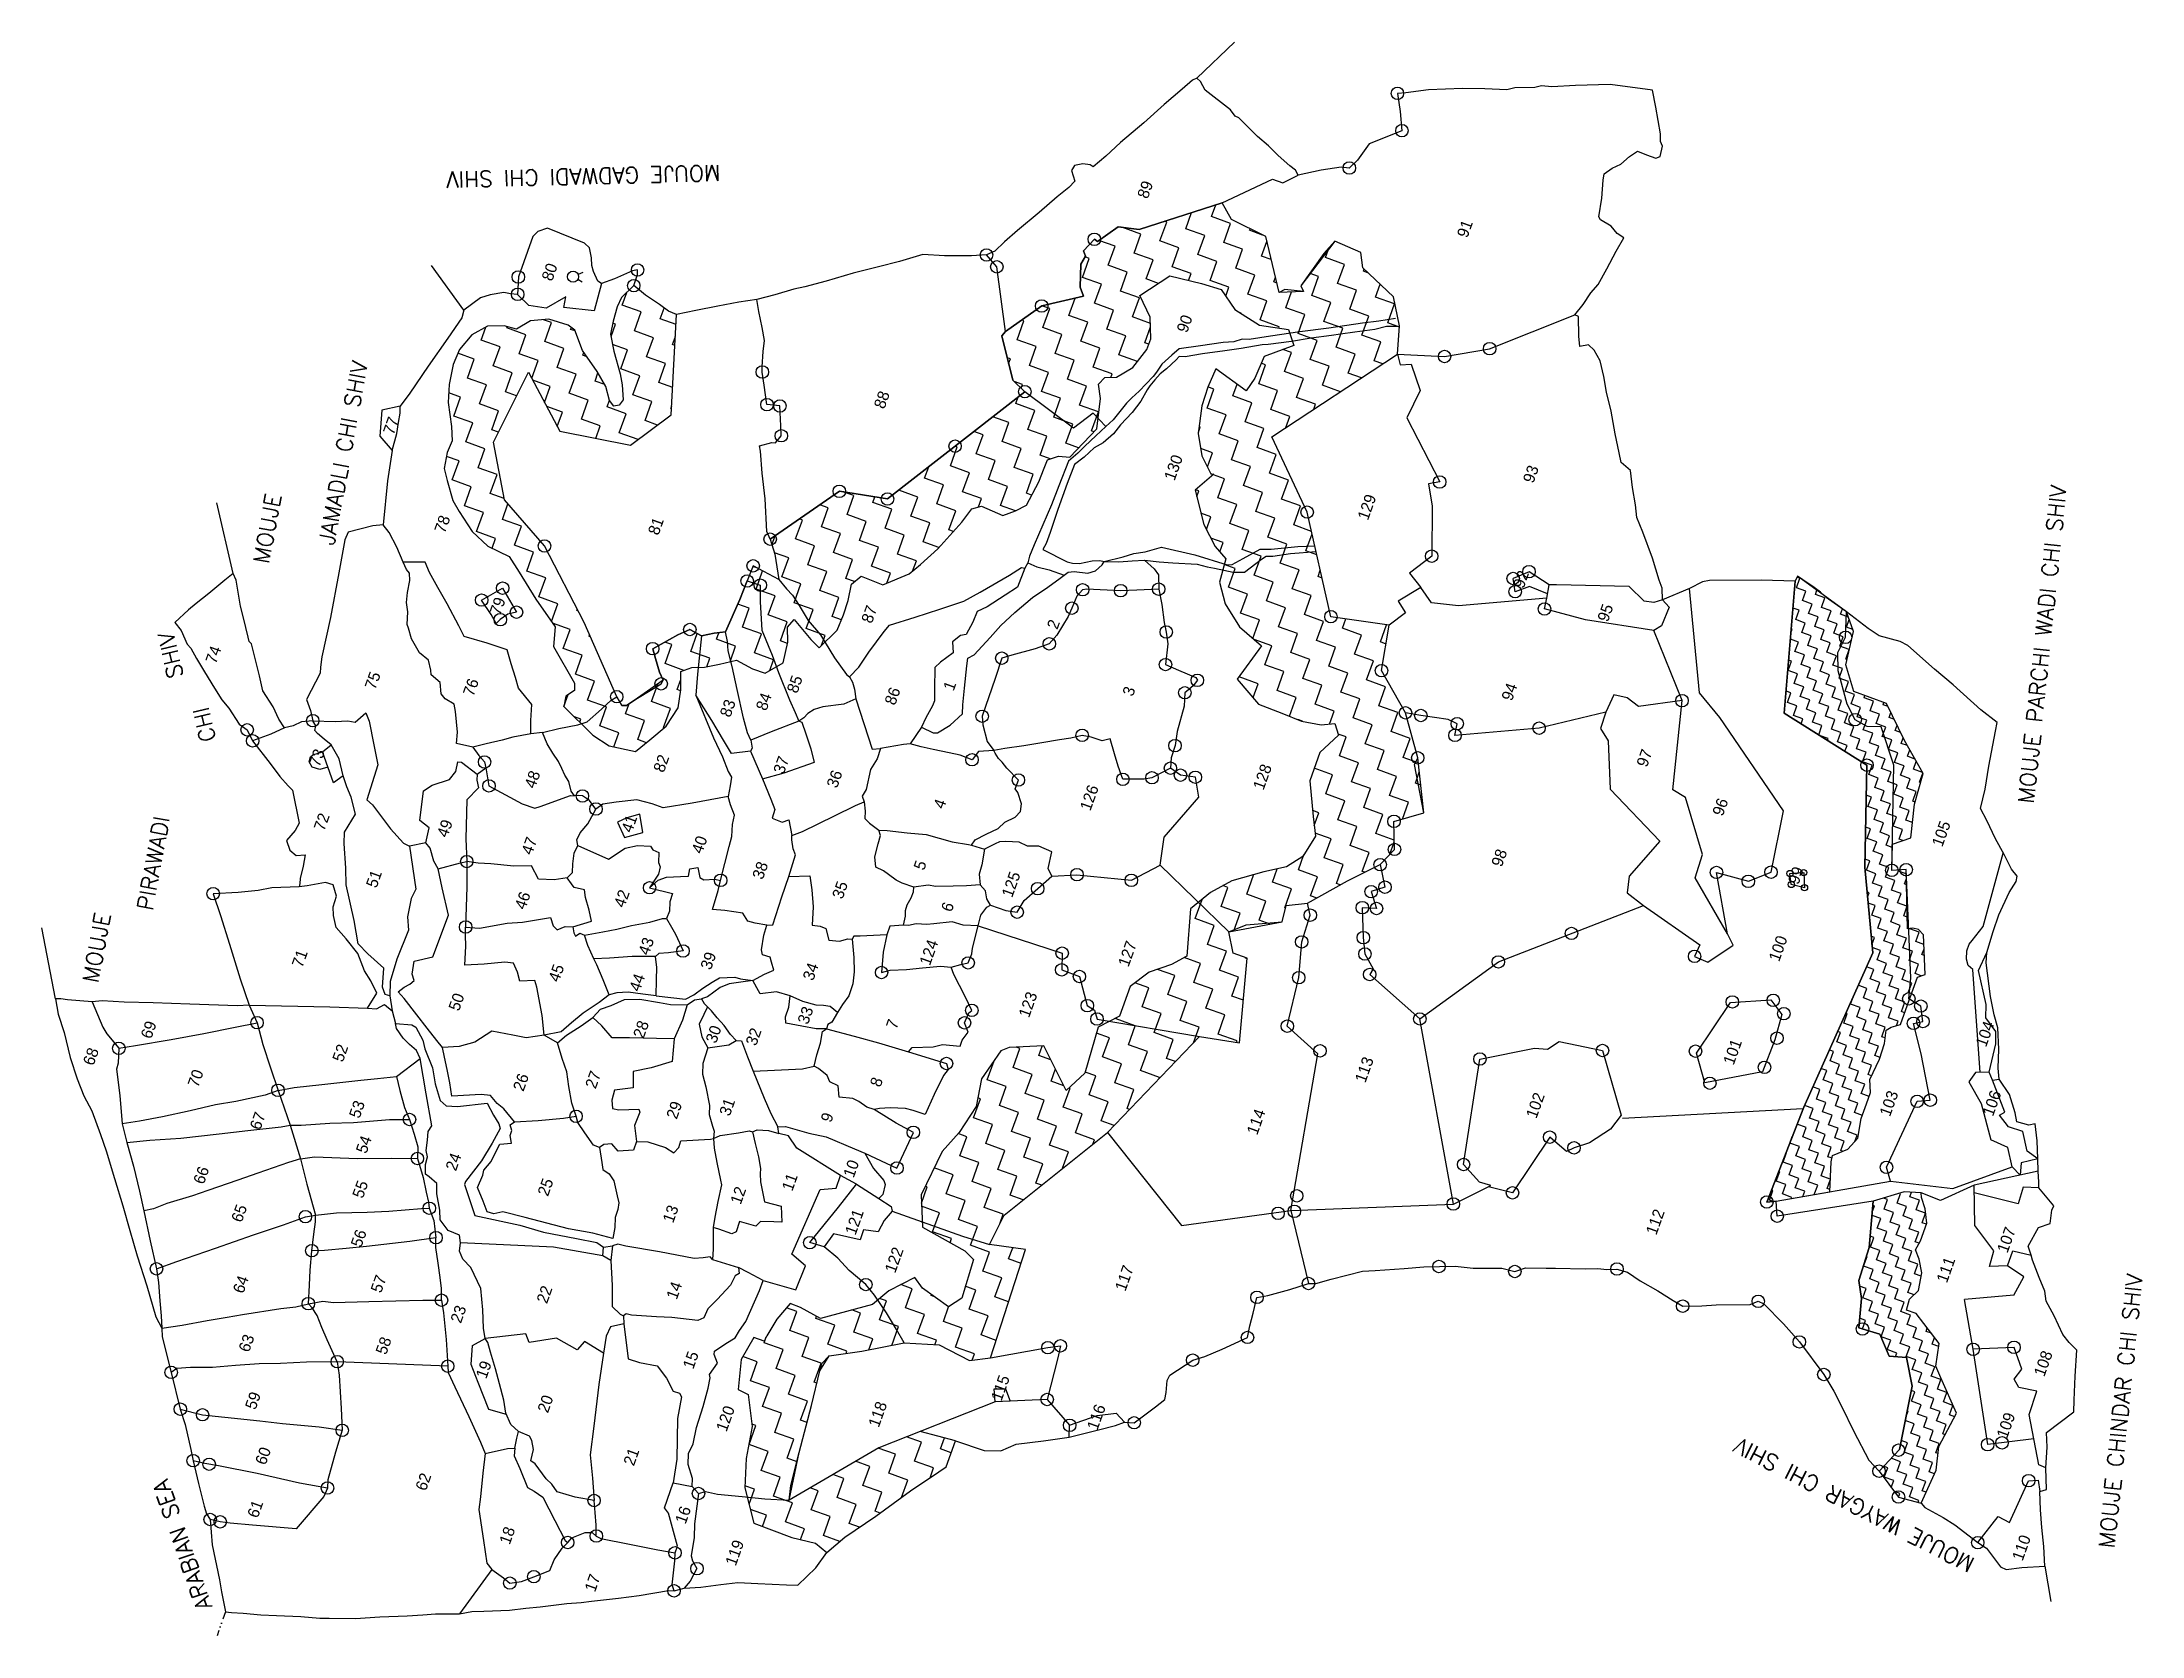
# Model space of a CAD drawing. Header units: metres. Extents: x 333193 to 336565, y 1789500 to 1792058.
import ezdxf
from ezdxf.enums import TextEntityAlignment as Align

# ---------------------------------------------------------------- set-up
doc = ezdxf.new("R2010")
doc.units = ezdxf.units.M
doc.linetypes.add('DIVIDE', pattern=[31.75, 12.7, -6.35, 0, -6.35, 0, -6.35])
for name, color, linetype in [('OFF', 1, 'Continuous'), ('POLY_HATCH', 12, 'Continuous'), ('POLY_PARCEL', 6, 'Continuous'), ('POLY_WATER', 4, 'Continuous'), ('SYM_STONE', 1, 'Continuous'), ('TEXT_MAPOUT', 7, 'Continuous'), ('TEXT_PARCEL', 7, 'Continuous'), ('V_BOUND_LINE', 7, 'Continuous'), ('V_DIVIDE_LINE', 7, 'DIVIDE')]:
    doc.layers.add(name, color=color, linetype=linetype)
doc.styles.get("Standard").update_dxf_attribs({"font": 'simplex.shx'})
doc.styles.add('TEXT_MAP', font='', dxfattribs={"height": 0.1})
doc.styles.get('TEXT_MAP').set_extended_font_data('Kruti Dev 050')

msp = doc.modelspace()

# ---------------------------------------------------------------- texts
at = {"layer": 'TEXT_MAPOUT'}
msp.add_text('MOUJE GADWADI CHI SHIV', height=25.597, rotation=181.4289, dxfattribs=at).set_placement((333842.3, 1791850), align=Align.RIGHT)
for s, height, rotation, p in [('JAMADLI CHI SHIV', 25.597, 79.5801, (333662.4, 1791249.3)), ('MOUJE', 25.6, 79.5801, (333557.5, 1791219.6)), ('MOUJE PARCHI WADI CHI SHIV', 25.597, 84.0818, (336390.6, 1790835.1)), ('SHIV', 25.6, 102.7527, (333420.6, 1791040.5)), ('CHI ', 25.6, 102.7527, (333472.7, 1790938.3)), ('PIRAWADI', 25.6, 79.5801, (333370.9, 1790663.2)), ('MOUJE', 25.6, 79.5801, (333283.5, 1790547.1)), ('MOUJE CHINDAR CHI SHIV', 25.597, 84.0818, (336520, 1789640.2)), ('MOUJE WAYGAR CHI SHIV', 25.597, 152.6867, (336298.2, 1789623.9)), ('ARABIAN SEA', 25.597, 109.294, (333466.8, 1789547.6))]:
    msp.add_text(s, height=height, rotation=rotation, dxfattribs=at).set_placement(p)
at = {"layer": 'TEXT_PARCEL', "style": 'TEXT_MAP'}
for s, height, p in [('89', 18.43, (334968.3, 1791805.4)), ('91', 18.43, (335481.5, 1791742.7)), ('80', 18.43, (334012.2, 1791673.2)), ('90', 18.43, (335031.6, 1791590.3)), ('88', 18.43, (334545.5, 1791468.2)), ('77', 18.43, (333757.7, 1791426.6)), ('130', 18.43, (335011.4, 1791353)), ('93', 18.43, (335587.4, 1791349)), ('129', 18.43, (335321.9, 1791289.5)), ('78', 18.43, (333840, 1791268.7)), ('81', 18.43, (334182.9, 1791265.5)), ('92', 18.43, (335571.7, 1791180.1)), ('79', 18.43, (333928.8, 1791137.2)), ('87', 18.43, (334525.4, 1791124)), ('2', 18.4, (334823.3, 1791114.3)), ('95', 18.43, (335707, 1791126.4)), ('74', 18.43, (333472.6, 1791059.1)), ('75', 18.43, (333728.3, 1791017.7)), ('76', 18.43, (333885.9, 1791006.9)), ('85', 18.43, (334405.7, 1791011.8)), ('1', 18.4, (334656.8, 1791015.7)), ('94', 18.43, (335553, 1790999.5)), ('83', 18.43, (334298.2, 1790973.3)), ('84', 18.43, (334356.1, 1790983.8)), ('86', 18.43, (334562.7, 1790992.7)), ('3', 18.4, (334944.5, 1791007)), ('73', 18.43, (333638.7, 1790893.8)), ('82', 18.43, (334191.5, 1790884.7)), ('37', 18.43, (334384, 1790882.1)), ('128', 18.43, (335154.2, 1790856.6)), ('97', 18.43, (335769.8, 1790893.3)), ('48', 18.43, (333984.6, 1790859)), ('36', 18.43, (334469.6, 1790859.7)), ('126', 18.43, (334876.3, 1790823.2)), ('4', 18.4, (334641, 1790826.3)), ('96', 18.43, (335891.5, 1790814.8)), ('72', 18.43, (333646.4, 1790790.9)), ('49', 18.43, (333844, 1790780.4)), ('41', 18.43, (334140.1, 1790788.1)), ('105', 18.43, (336243.9, 1790765.4)), ('47', 18.43, (333979.6, 1790752.5)), ('40', 18.43, (334252.8, 1790754.3)), ('98', 18.43, (335536.7, 1790733.2)), ('51', 18.43, (333730.3, 1790699.5)), ('38', 18.43, (334350.3, 1790713)), ('5', 18.4, (334609.3, 1790727.8)), ('125', 18.43, (334750.7, 1790684.1)), ('99', 18.43, (336012.8, 1790704.9)), ('46', 18.43, (333968.9, 1790664.7)), ('42', 18.43, (334128.1, 1790667.9)), ('35', 18.43, (334478.4, 1790681.6)), ('6', 18.4, (334653.4, 1790660.9)), ('100', 18.43, (335982, 1790581.3)), ('71', 18.43, (333611.2, 1790571.7)), ('43', 18.43, (334167.2, 1790591.4)), ('39', 18.43, (334267, 1790568)), ('124', 18.43, (334618.7, 1790574.9)), ('127', 18.43, (334937.5, 1790572.8)), ('45', 18.43, (334023, 1790548.4)), ('44', 18.43, (334152.7, 1790533.1)), ('34', 18.43, (334431.3, 1790550.6)), ('50', 18.43, (333862.7, 1790501.9)), ('123', 18.43, (334777.8, 1790491.2)), ('33', 18.43, (334422.9, 1790480.5)), ('7', 18.4, (334565, 1790472.9)), ('69', 18.43, (333368.6, 1790457.3)), ('28', 18.43, (334159, 1790457.9)), ('30', 18.43, (334275.4, 1790450.1)), ('32', 18.43, (334339.7, 1790446.1)), ('101', 18.43, (335908.9, 1790415.4)), ('104', 18.43, (336314.1, 1790444.1)), ('68', 18.43, (333275.9, 1790414.4)), ('52', 18.43, (333676.2, 1790420)), ('113', 18.43, (335317.7, 1790386.8)), ('70', 18.43, (333444, 1790379.4)), ('26', 18.43, (333966.2, 1790373.1)), ('27', 18.43, (334082.1, 1790377.2)), ('8', 18.4, (334539.2, 1790379.9)), ('53', 18.43, (333703, 1790329.7)), ('29', 18.43, (334212.3, 1790328.4)), ('31', 18.43, (334297.3, 1790333.3)), ('102', 18.43, (335592.3, 1790329.5)), ('103', 18.43, (336159.9, 1790332.6)), ('106', 18.43, (336325.2, 1790333)), ('67', 18.43, (333543.7, 1790311.1)), ('9', 18.4, (334460.1, 1790323.1)), ('114', 18.43, (335144.1, 1790303.1)), ('54', 18.43, (333714, 1790273.2)), ('66', 18.43, (333453, 1790223.9)), ('24', 18.43, (333857.9, 1790245.4)), ('10', 18.43, (334496.3, 1790234.4)), ('55', 18.43, (333708.3, 1790201.3)), ('25', 18.43, (334005.6, 1790204.8)), ('12', 18.43, (334315, 1790191.5)), ('11', 18.43, (334397.8, 1790212.9)), ('65', 18.43, (333513.9, 1790162.8)), ('13', 18.43, (334206.5, 1790161.8)), ('112', 18.43, (335784.8, 1790142.5)), ('56', 18.43, (333705.8, 1790122.7)), ('121', 18.43, (334499.2, 1790142.4)), ('107', 18.43, (336348.5, 1790113.7)), ('122', 18.43, (334563, 1790081.5)), ('117', 18.43, (334932.5, 1790052.3)), ('111', 18.43, (336251.3, 1790065.7)), ('64', 18.43, (333516.5, 1790048.7)), ('57', 18.43, (333737.7, 1790049.6)), ('22', 18.43, (334004, 1790032.5)), ('14', 18.43, (334212.3, 1790038.9)), ('23', 18.43, (333865.8, 1790001)), ('63', 18.43, (333525.6, 1789954.4)), ('58', 18.43, (333745.7, 1789950.4)), ('15', 18.43, (334238.8, 1789927.3)), ('108', 18.43, (336407.6, 1789915.3)), ('19', 18.43, (333906.5, 1789911.9)), ('115', 18.43, (334733.5, 1789876)), ('59', 18.43, (333536.1, 1789862.2)), ('20', 18.43, (334005.5, 1789857)), ('120', 18.43, (334292.2, 1789826.9)), ('118', 18.43, (334536.6, 1789833.8)), ('116', 18.43, (334887.5, 1789829.2)), ('109', 18.43, (336347.7, 1789816)), ('60', 18.43, (333552.3, 1789773.5)), ('21', 18.43, (334143.5, 1789772.1)), ('62', 18.43, (333809.6, 1789732)), ('61', 18.43, (333539.7, 1789688.4)), ('16', 18.43, (334226.5, 1789678.8)), ('18', 18.43, (333944.2, 1789645.8)), ('119', 18.43, (334307, 1789611.6)), ('110', 18.43, (336372.7, 1789619.6)), ('17', 18.43, (334081.1, 1789569.6))]:
    msp.add_text(s, height=height, rotation=70.2353, dxfattribs=at).set_placement(p)

# ---------------------------------------------------------------- linework, layer by layer
for points in [[(334060.7, 1791672.9), (334053.7, 1791677.1)], [(334061.6, 1791688.5), (334054.2, 1791685.2)]]:
    msp.add_lwpolyline(points)
msp.add_circle((334046, 1791681.6), 8.89)
at = {"layer": 'OFF'}
for p, q in [((334021.1, 1790452.1), (333999.8, 1790464.8)), ((333762.7, 1790398.3), (333800.3, 1790427.2)), ((333915.4, 1789607.3), (333863.4, 1789536.2))]:
    msp.add_line(p, q, dxfattribs=at)
at = {"layer": 'POLY_HATCH'}
for p, q in [((335088, 1791800.4), (334954.7, 1791757.4)), ((335103, 1791773.5), (335088, 1791800.4)), ((335157.8, 1791746.1), (335103, 1791773.5)), ((334882.8, 1791741.6), (334865.4, 1791723.2)), ((334887.8, 1791738.3), (334882.8, 1791741.6)), ((334920.9, 1791761.8), (334887.8, 1791738.3)), ((334954.7, 1791757.4), (334920.9, 1791761.8)), ((335179.5, 1791656.5), (335157.8, 1791746.1)), ((335269, 1791738.5), (335214.2, 1791667.2)), ((335310.3, 1791720.6), (335269, 1791738.5)), ((334868.4, 1791714.4), (334860.8, 1791701.7)), ((334865.4, 1791723.2), (334868.4, 1791714.4)), ((335313.9, 1791696.1), (335310.3, 1791720.6)), ((334860.8, 1791701.7), (334859.9, 1791665)), ((334956, 1791651.3), (335004.1, 1791682.9)), ((335004.1, 1791682.9), (335054.8, 1791670.9)), ((335054.8, 1791670.9), (335086.2, 1791660.9)), ((335363.2, 1791649.1), (335313.9, 1791696.1)), ((334123.9, 1791648.3), (334116.8, 1791633.4)), ((334143.4, 1791667.3), (334123.9, 1791648.3)), ((334162.1, 1791652), (334143.4, 1791667.3)), ((334184.5, 1791637.1), (334162.1, 1791652)), ((334198.9, 1791626.3), (334184.5, 1791637.1)), ((334798.2, 1791634.7), (334739.9, 1791593.8)), ((334865.5, 1791650.6), (334798.2, 1791634.7)), ((334859.9, 1791665), (334865.5, 1791650.6)), ((334972.4, 1791616.5), (334956, 1791651.3)), ((335086.2, 1791660.9), (335108.5, 1791629.1)), ((335218.5, 1791657.9), (335179.5, 1791656.5)), ((335214.2, 1791667.2), (335218.5, 1791657.9)), ((335372.7, 1791602.6), (335363.2, 1791649.1)), ((333908.4, 1791602.1), (333883.4, 1791588.2)), ((333935.5, 1791602.9), (333908.4, 1791602.1)), ((333955.2, 1791597.6), (333935.5, 1791602.9)), ((333977.5, 1791610.6), (333955.2, 1791597.6)), ((334007.1, 1791613.4), (333977.5, 1791610.6)), ((334038.2, 1791604), (334007.1, 1791613.4)), ((334048.7, 1791595.6), (334038.2, 1791604)), ((334110.2, 1791610.1), (334106.2, 1791589.6)), ((334116.8, 1791633.4), (334110.2, 1791610.1)), ((334212, 1791620.8), (334198.9, 1791626.3)), ((334203.7, 1791460.2), (334212, 1791620.8)), ((334212, 1791620.8), (334212, 1791620.8)), ((334973.4, 1791582), (334972.4, 1791616.5)), ((335108.5, 1791629.1), (335148.1, 1791603.6)), ((335148.1, 1791603.6), (335194.5, 1791597)), ((335369.2, 1791557.2), (335372.7, 1791602.6)), ((333883.4, 1791588.2), (333863.8, 1791564.8)), ((334061, 1791563.1), (334048.7, 1791595.6)), ((334106.2, 1791589.6), (334111.4, 1791562)), ((334739.9, 1791593.8), (334734.2, 1791586.6)), ((334734.2, 1791586.6), (334751.8, 1791515.6)), ((334967.2, 1791564.7), (334973.4, 1791582)), ((335202.8, 1791571.4), (335155.2, 1791553.5)), ((335194.5, 1791597), (335202.8, 1791571.4)), ((333853.4, 1791540.5), (333847.2, 1791508.8)), ((333863.8, 1791564.8), (333853.4, 1791540.5)), ((334084.6, 1791529.5), (334061, 1791563.1)), ((334111.4, 1791562), (334121.7, 1791525.5)), ((334918.2, 1791520.3), (334944.4, 1791535.7)), ((334944.4, 1791535.7), (334967.2, 1791564.7)), ((335078, 1791533.7), (335065, 1791504.6)), ((335126.7, 1791498.7), (335078, 1791533.7)), ((335155.2, 1791553.5), (335140.2, 1791518.9)), ((335167.5, 1791424.5), (335369.2, 1791557.2)), ((333847.2, 1791508.8), (333845.5, 1791479.6)), ((333918.4, 1791416.2), (333974.2, 1791528.7)), ((333974.2, 1791528.7), (334024.7, 1791433.5)), ((334098.8, 1791505.7), (334084.6, 1791529.5)), ((334104.7, 1791483.1), (334098.8, 1791505.7)), ((334121.7, 1791525.5), (334124.8, 1791508)), ((334124.8, 1791508), (334126.6, 1791484)), ((334751.8, 1791515.6), (334771.1, 1791497.1)), ((334889.4, 1791509), (334899.5, 1791519.8)), ((334892.6, 1791486.2), (334889.4, 1791509)), ((334899.5, 1791519.8), (334918.2, 1791520.3)), ((335065, 1791504.6), (335055.4, 1791474.2)), ((335140.2, 1791518.9), (335126.7, 1791498.7)), ((333845.5, 1791479.6), (333851, 1791441.4)), ((334111.3, 1791473.7), (334104.7, 1791483.1)), ((334120, 1791475.3), (334111.3, 1791473.7)), ((334126.6, 1791484), (334120, 1791475.3)), ((334771.1, 1791497.1), (334550.7, 1791325)), ((334886.5, 1791437.7), (334892.6, 1791486.2)), ((335055.4, 1791474.2), (335049.5, 1791430.1)), ((333851, 1791441.4), (333852.1, 1791418.2)), ((334024.7, 1791433.5), (334138.4, 1791411.2)), ((334138.4, 1791411.2), (334203.7, 1791460.2)), ((334843.4, 1791392.3), (334886.5, 1791437.7)), ((333844.1, 1791399.4), (333839, 1791373.8)), ((333852.1, 1791418.2), (333844.1, 1791399.4)), ((333935.9, 1791323.5), (333918.4, 1791416.2)), ((335049.5, 1791430.1), (335055.4, 1791394.2)), ((335224.3, 1791303.9), (335167.5, 1791424.5)), ((333839, 1791373.8), (333843.8, 1791354.5)), ((334793.4, 1791352.4), (334802.4, 1791374.3)), ((334802.4, 1791374.3), (334807.3, 1791387.7)), ((334807.3, 1791387.7), (334825.4, 1791393.7)), ((334825.4, 1791393.7), (334843.4, 1791392.3)), ((335055.4, 1791394.2), (335070, 1791365.2)), ((335070, 1791365.2), (335074.8, 1791364.7)), ((333843.8, 1791354.5), (333852.8, 1791322.6)), ((334473.5, 1791337.3), (334362.3, 1791260.4)), ((334550.7, 1791325), (334473.5, 1791337.3)), ((334773.6, 1791315.1), (334793.4, 1791352.4)), ((335074.8, 1791364.7), (335044.4, 1791339.3)), ((335044.4, 1791339.3), (335058.4, 1791284.2)), ((333852.8, 1791322.6), (333863.3, 1791304.8)), ((333863.3, 1791304.8), (333884, 1791272.8)), ((334000.2, 1791249.6), (333935.9, 1791323.5)), ((334670.3, 1791287.9), (334686.1, 1791309.1)), ((334686.1, 1791309.1), (334701.7, 1791313.4)), ((334701.7, 1791313.4), (334735.9, 1791298.2)), ((334735.9, 1791298.2), (334756.3, 1791306.1)), ((334756.3, 1791306.1), (334773.6, 1791315.1)), ((335262.5, 1791136), (335224.3, 1791303.9)), ((333884, 1791272.8), (333909, 1791249.1)), ((334631.6, 1791245.1), (334670.3, 1791287.9)), ((335058.4, 1791284.2), (335076.9, 1791248.8)), ((333909, 1791249.1), (333943.4, 1791232.7)), ((333943.4, 1791232.7), (333959.5, 1791207.6)), ((334063.8, 1791126.5), (334000.2, 1791249.6)), ((334362.3, 1791260.4), (334369.7, 1791236.6)), ((334369.7, 1791236.6), (334376.4, 1791195.5)), ((334603.5, 1791219.8), (334631.6, 1791245.1)), ((335076.9, 1791248.8), (335093.6, 1791229)), ((333959.5, 1791207.6), (333986.4, 1791164)), ((334335, 1791217.6), (334325.5, 1791193.4)), ((334352.1, 1791208.7), (334335, 1791217.6)), ((334376.4, 1791195.5), (334352.1, 1791208.7)), ((334492.8, 1791188.3), (334508.6, 1791201.3)), ((334508.6, 1791201.3), (334543.2, 1791187.1)), ((334543.2, 1791187.1), (334585.7, 1791204.6)), ((334585.7, 1791204.6), (334603.5, 1791219.8)), ((335093.6, 1791229), (335083.7, 1791191.3)), ((336011.7, 1791201), (336007.9, 1791193.1)), ((336090.2, 1791143.8), (336011.7, 1791201)), ((333986.4, 1791164), (334017.2, 1791119.6)), ((334313.6, 1791163.8), (334290.5, 1791111.5)), ((334325.5, 1791193.4), (334313.6, 1791163.8)), ((334487.5, 1791162.1), (334492.8, 1791188.3)), ((335083.7, 1791191.3), (335092.6, 1791156.8)), ((336007.9, 1791193.1), (335990.3, 1790981.5)), ((334390, 1791119.3), (334400.9, 1791131.7)), ((334400.9, 1791131.7), (334427.6, 1791099.4)), ((334469.9, 1791114.6), (334480.3, 1791138.9)), ((334480.3, 1791138.9), (334487.5, 1791162.1)), ((335092.6, 1791156.8), (335115.6, 1791119.8)), ((335356.1, 1791122.2), (335262.5, 1791136)), ((336101.6, 1791112.3), (336090.2, 1791143.8)), ((334017.2, 1791119.6), (334014.4, 1791088.2)), ((334116.1, 1791007.6), (334063.8, 1791126.5)), ((334214.1, 1791107), (334173.8, 1791084.7)), ((334233.5, 1791115.5), (334214.1, 1791107)), ((334252.1, 1791105.3), (334233.5, 1791115.5)), ((334272.7, 1791109.4), (334252.1, 1791105.3)), ((334290.5, 1791111.5), (334272.7, 1791109.4)), ((334390.6, 1791095.1), (334390, 1791119.3)), ((334427.6, 1791099.4), (334440.8, 1791085.9)), ((334440.8, 1791085.9), (334469.9, 1791114.6)), ((335115.6, 1791119.8), (335151, 1791089.5)), ((335343.8, 1791049.5), (335356.1, 1791122.2)), ((336089.2, 1791058.9), (336101.6, 1791112.3)), ((334014.4, 1791088.2), (334048.1, 1791029.3)), ((334173.8, 1791084.7), (334178.5, 1791069)), ((334178.5, 1791069), (334184.6, 1791047.3)), ((334280.9, 1791059.7), (334308.4, 1791066.2)), ((334308.4, 1791066.2), (334333.8, 1791052.4)), ((334354.2, 1791045.6), (334383.4, 1791062)), ((334383.4, 1791062), (334390.6, 1791095.1)), ((335151, 1791089.5), (335112.1, 1791035.8)), ((334048.1, 1791029.3), (334048.5, 1791017.5)), ((334190.6, 1791034), (334149.3, 1791005.4)), ((334184.6, 1791047.3), (334190.6, 1791034)), ((334218.7, 1791048), (334236.8, 1791054.4)), ((334218.8, 1791018.8), (334218.7, 1791048)), ((334236.8, 1791054.4), (334256.8, 1791054.8)), ((334256.8, 1791054.8), (334280.9, 1791059.7)), ((334333.8, 1791052.4), (334354.2, 1791045.6)), ((335112.1, 1791035.8), (335146.5, 1790995.9)), ((335382.2, 1790981.8), (335343.8, 1791049.5)), ((336101.7, 1791015.9), (336089.2, 1791058.9)), ((334034.2, 1791008.6), (334031.2, 1790992.1)), ((334048.5, 1791017.5), (334034.2, 1791008.6)), ((334124.3, 1790993.6), (334116.1, 1791007.6)), ((334149.3, 1791005.4), (334131.9, 1790993.7)), ((334214.8, 1790989.8), (334218.8, 1791018.8)), ((335146.5, 1790995.9), (335183.7, 1790981.3)), ((336154.6, 1790996.9), (336101.7, 1791015.9)), ((336183.3, 1790937.4), (336154.6, 1790996.9)), ((334031.2, 1790992.1), (334077.8, 1790946.2)), ((334131.9, 1790993.7), (334124.3, 1790993.6)), ((334169.4, 1790938.3), (334195.5, 1790960.5)), ((334195.5, 1790960.5), (334214.8, 1790989.8)), ((335183.7, 1790981.3), (335215.5, 1790968.6)), ((335215.5, 1790968.6), (335247, 1790962.3)), ((335247, 1790962.3), (335269, 1790964.4)), ((335269, 1790964.4), (335274.9, 1790946)), ((335401.9, 1790909.5), (335382.2, 1790981.8)), ((335990.3, 1790981.5), (336123, 1790897.9)), ((334077.8, 1790946.2), (334104.1, 1790929)), ((334104.1, 1790929), (334146.3, 1790919.7)), ((334146.3, 1790919.7), (334169.4, 1790938.3)), ((335274.9, 1790946), (335244.8, 1790918.1)), ((336213.3, 1790884.2), (336183.3, 1790937.4)), ((335244.8, 1790918.1), (335228.5, 1790872.6)), ((335411.7, 1790821.1), (335401.9, 1790909.5)), ((336123, 1790897.9), (336119.4, 1790733.9)), ((335228.5, 1790872.6), (335234.2, 1790815.5)), ((336199.5, 1790835.2), (336213.3, 1790884.2)), ((336193.7, 1790781.4), (336199.5, 1790835.2)), ((335234.2, 1790815.5), (335237.9, 1790784.1)), ((335363.7, 1790807.6), (335411.7, 1790821.1)), ((335364.5, 1790762.6), (335363.7, 1790807.6)), ((335237.9, 1790784.1), (335217.4, 1790751.4)), ((335341.6, 1790738.2), (335364.5, 1790762.6)), ((336163, 1790729), (336163.8, 1790771.2)), ((336163.8, 1790771.2), (336193.7, 1790781.4)), ((335154.7, 1790726.4), (335103.4, 1790712.3)), ((335191.4, 1790734.5), (335154.7, 1790726.4)), ((335217.4, 1790751.4), (335191.4, 1790734.5)), ((335289.3, 1790712.4), (335341.6, 1790738.2)), ((336119.4, 1790733.9), (336132.2, 1790596.4)), ((336186, 1790730.2), (336163, 1790729)), ((336188, 1790634.9), (336186, 1790730.2)), ((335069, 1790693.4), (335037.2, 1790667.3)), ((335103.4, 1790712.3), (335069, 1790693.4)), ((335225.1, 1790676.1), (335289.3, 1790712.4)), ((335037.2, 1790667.3), (335031.2, 1790591.3)), ((335184.1, 1790646.2), (335190.5, 1790672.7)), ((335190.5, 1790672.7), (335225.1, 1790676.1)), ((335098.9, 1790630.6), (335184.1, 1790646.2)), ((335105.7, 1790596.3), (335098.9, 1790630.6)), ((336196.7, 1790636.4), (336188, 1790634.9)), ((336205.5, 1790634.2), (336196.7, 1790636.4)), ((336196.7, 1790636.4), (336196.7, 1790636.4)), ((336213.9, 1790625.4), (336205.5, 1790634.2)), ((336216.2, 1790561.9), (336213.9, 1790625.4)), ((335031.2, 1790591.3), (335006.4, 1790577.7)), ((335128.3, 1790588.2), (335105.7, 1790596.3)), ((336132.2, 1790596.4), (336021.5, 1790349.1)), ((334970.7, 1790565.5), (334940, 1790542.8)), ((335006.4, 1790577.7), (334970.7, 1790565.5)), ((335116, 1790452.3), (335128.3, 1790588.2)), ((336185.3, 1790505.5), (336204, 1790557.6)), ((336204, 1790557.6), (336216.2, 1790561.9)), ((334940, 1790542.8), (334922.9, 1790495.1)), ((334922.9, 1790495.1), (334889, 1790477.3)), ((336176.7, 1790481.6), (336185.3, 1790505.5)), ((334889, 1790477.3), (334867.5, 1790403.6)), ((334903.8, 1790308.5), (335051.5, 1790462.5)), ((335051.5, 1790462.5), (335116, 1790452.3)), ((336151.4, 1790451.2), (336154.1, 1790472.4)), ((336154.1, 1790472.4), (336161.7, 1790477.4)), ((336161.7, 1790477.4), (336176.7, 1790481.6)), ((334732.9, 1790439.5), (334701.7, 1790394.4)), ((334746, 1790444.8), (334732.9, 1790439.5)), ((334801.9, 1790447.2), (334746, 1790444.8)), ((334837.5, 1790375.6), (334801.9, 1790447.2)), ((336127.6, 1790393.2), (336143.3, 1790426.2)), ((336143.3, 1790426.2), (336151.4, 1790451.2)), ((334701.7, 1790394.4), (334693.2, 1790349.9)), ((334867.5, 1790403.6), (334837.5, 1790375.6)), ((336128.9, 1790372.5), (336127.6, 1790393.2)), ((336113.8, 1790330.7), (336122.4, 1790354.6)), ((336122.4, 1790354.6), (336128.9, 1790372.5)), ((334693.2, 1790349.9), (334665.8, 1790308.4)), ((336021.5, 1790349.1), (335962.3, 1790196.8)), ((336108.2, 1790299), (336113.8, 1790330.7)), ((334665.8, 1790308.4), (334638.6, 1790278.1)), ((334738, 1790175.6), (334903.8, 1790308.5)), ((336092.3, 1790281.6), (336108.2, 1790299)), ((334638.6, 1790278.1), (334604.6, 1790208.4)), ((336063.2, 1790213.1), (336065.5, 1790261.2)), ((336065.5, 1790261.2), (336067.6, 1790271.5)), ((336067.6, 1790271.5), (336092.3, 1790281.6)), ((334604.6, 1790208.4), (334607.1, 1790156.2)), ((335962.3, 1790196.8), (335977.5, 1790197.9)), ((335977.5, 1790197.9), (336063.2, 1790213.1)), ((335977.5, 1790197.9), (335977.5, 1790197.9)), ((336133.1, 1790197.9), (336126.7, 1790124)), ((336183, 1790213), (336133.1, 1790197.9)), ((336210, 1790211.5), (336183, 1790213)), ((336210.4, 1790204.1), (336210, 1790211.5)), ((336216.6, 1790186), (336210.4, 1790204.1)), ((336219.3, 1790162.7), (336216.6, 1790186)), ((334607.1, 1790156.2), (334674.7, 1790118.2)), ((334714.2, 1790128.8), (334738, 1790175.6)), ((336209.2, 1790134.6), (336219.3, 1790162.7)), ((334674.7, 1790118.2), (334688.5, 1790104.4)), ((334772.3, 1790120.6), (334714.2, 1790128.8)), ((334716.2, 1789946.6), (334772.3, 1790120.6)), ((336126.7, 1790124), (336109.9, 1790071.1)), ((336200.8, 1790120.1), (336209.2, 1790134.6)), ((336206.6, 1790105.3), (336200.8, 1790120.1)), ((334688.5, 1790104.4), (334669.9, 1790042.3)), ((336211.3, 1790082.9), (336206.6, 1790105.3)), ((334552.9, 1790054.3), (334526.4, 1790032.5)), ((334594.4, 1790075.7), (334552.9, 1790054.3)), ((334607, 1790058.6), (334594.4, 1790075.7)), ((334648.7, 1790028.6), (334607, 1790058.6)), ((336109.9, 1790071.1), (336114.3, 1790041.8)), ((336191.4, 1790040.8), (336205.9, 1790054.7)), ((336205.9, 1790054.7), (336211.3, 1790082.9)), ((334394.3, 1790033.7), (334372.8, 1790008.9)), ((334410.9, 1790027.7), (334394.3, 1790033.7)), ((334443.2, 1790009.9), (334410.9, 1790027.7)), ((334484.8, 1790021.2), (334443.2, 1790009.9)), ((334526.4, 1790032.5), (334484.8, 1790021.2)), ((334669.9, 1790042.3), (334648.7, 1790028.6)), ((336114.3, 1790041.8), (336110.1, 1789994.8)), ((336186.7, 1790023.4), (336191.4, 1790040.8)), ((336202.2, 1790017.9), (336186.7, 1790023.4)), ((336238.9, 1789969.7), (336202.2, 1790017.9)), ((334372.8, 1790008.9), (334356.9, 1789982)), ((336110.1, 1789994.8), (336143.9, 1789985)), ((336143.9, 1789985), (336158.8, 1789949.7)), ((334336, 1789979.5), (334315.8, 1789944.3)), ((334352.6, 1789973.6), (334336, 1789979.5)), ((334356.9, 1789982), (334352.6, 1789973.6)), ((334442.2, 1789926), (334457.1, 1789949.9)), ((334457.1, 1789949.9), (334509.5, 1789957.4)), ((334509.5, 1789957.4), (334577.4, 1789970.7)), ((334577.4, 1789970.7), (334633.4, 1789967.5)), ((334633.4, 1789967.5), (334682.2, 1789942.3)), ((336158.8, 1789949.7), (336186.3, 1789947.3)), ((336233.8, 1789933.4), (336238.9, 1789969.7)), ((334315.8, 1789944.3), (334311, 1789895.9)), ((334428.5, 1789870.3), (334442.2, 1789926)), ((334682.2, 1789942.3), (334716.2, 1789946.6)), ((336186.3, 1789947.3), (336195.8, 1789901.3)), ((336241.4, 1789914.8), (336233.8, 1789933.4)), ((334311, 1789895.9), (334326.8, 1789887.8)), ((334326.8, 1789887.8), (334333.4, 1789836.6)), ((336195.8, 1789901.3), (336175, 1789799.8)), ((336267, 1789857.9), (336241.4, 1789914.8)), ((334409, 1789794.9), (334428.5, 1789870.3)), ((336238.3, 1789804.6), (336267, 1789857.9)), ((334333.4, 1789836.6), (334323.6, 1789785)), ((334603.2, 1789828.7), (334537, 1789802.6)), ((334660.1, 1789813.7), (334603.2, 1789828.7)), ((334323.6, 1789785), (334321.7, 1789737.9)), ((334537, 1789802.6), (334393.1, 1789718.5)), ((334393.1, 1789718.5), (334409, 1789794.9)), ((334645.1, 1789772.1), (334660.1, 1789813.7)), ((336175, 1789799.8), (336142.4, 1789764.8)), ((336234.1, 1789766.4), (336238.3, 1789804.6)), ((334587.7, 1789733.3), (334633, 1789763.7)), ((334633, 1789763.7), (334645.1, 1789772.1)), ((336142.4, 1789764.8), (336173.6, 1789723.4)), ((336210.1, 1789713.7), (336234.1, 1789766.4)), ((334321.7, 1789737.9), (334336.4, 1789681.3)), ((334532, 1789692.7), (334587.7, 1789733.3)), ((336173.6, 1789723.4), (336210.1, 1789713.7)), ((334336.4, 1789681.3), (334396.9, 1789658.3)), ((334482.4, 1789659), (334532, 1789692.7)), ((334396.9, 1789658.3), (334435.1, 1789649.6)), ((334435.1, 1789649.6), (334453.1, 1789634.6)), ((334453.1, 1789634.6), (334482.4, 1789659))]:
    msp.add_line(p, q, dxfattribs=at)
at = {"layer": 'POLY_HATCH', "linetype": 'Continuous'}
for p, q in [((334998.9, 1791769.4), (334995.7, 1791770.6)), ((335029.4, 1791758.5), (335038.7, 1791784.5)), ((335070.8, 1791778), (335077.7, 1791797.1)), ((335101.3, 1791767.1), (335070.8, 1791778)), ((334916, 1791730.4), (334889.9, 1791739.8)), ((334927, 1791760.9), (334927.1, 1791761)), ((334957.5, 1791749.9), (334927, 1791760.9)), ((334946.5, 1791719.4), (334957.5, 1791749.9)), ((334988, 1791739), (334998.9, 1791769.4)), ((335018.4, 1791728), (334988, 1791739)), ((335059.9, 1791747.5), (335029.4, 1791758.5)), ((335048.9, 1791717.1), (335059.9, 1791747.5)), ((335090.4, 1791736.6), (335101.3, 1791767.1)), ((335120.8, 1791725.6), (335090.4, 1791736.6)), ((335131.8, 1791756.1), (335132.7, 1791758.6)), ((335152.9, 1791748.5), (335131.8, 1791756.1)), ((335151.3, 1791714.7), (335159.7, 1791738.1)), ((334863.7, 1791680.4), (334874.6, 1791710.9)), ((334874.6, 1791710.9), (334867.8, 1791713.3)), ((334905.1, 1791699.9), (334916, 1791730.4)), ((334977, 1791708.5), (334946.5, 1791719.4)), ((334966.1, 1791678), (334977, 1791708.5)), ((335007.5, 1791697.5), (335018.4, 1791728)), ((335079.4, 1791706.1), (335048.9, 1791717.1)), ((335068.5, 1791675.6), (335079.4, 1791706.1)), ((335109.9, 1791695.1), (335120.8, 1791725.6)), ((335166.8, 1791709.1), (335151.3, 1791714.7)), ((335253.7, 1791712.3), (335257.9, 1791724)), ((335284.2, 1791701.3), (335253.7, 1791712.3)), ((334894.1, 1791669.4), (334863.7, 1791680.4)), ((334883.2, 1791638.9), (334894.1, 1791669.4)), ((334935.6, 1791688.9), (334905.1, 1791699.9)), ((334924.6, 1791658.5), (334935.6, 1791688.9)), ((334985.8, 1791670.9), (334966.1, 1791678)), ((335038, 1791686.6), (335007.5, 1791697.5)), ((335034.1, 1791675.8), (335038, 1791686.6)), ((335098.9, 1791664.7), (335068.5, 1791675.6)), ((335140.4, 1791684.2), (335109.9, 1791695.1)), ((335129.4, 1791653.7), (335140.4, 1791684.2)), ((335170.8, 1791673.2), (335173.6, 1791680.9)), ((335175.9, 1791671.4), (335170.8, 1791673.2)), ((335242.8, 1791681.8), (335229.2, 1791686.7)), ((335231.8, 1791651.3), (335242.8, 1791681.8)), ((335273.2, 1791670.9), (335284.2, 1791701.3)), ((335303.7, 1791659.9), (335273.2, 1791670.9)), ((335314.7, 1791690.4), (335316, 1791694.1)), ((335323.1, 1791687.4), (335314.7, 1791690.4)), ((335334.2, 1791649), (335341.7, 1791669.7)), ((334125, 1791636), (334132.3, 1791656.5)), ((334155.5, 1791625.1), (334125, 1791636)), ((334811.3, 1791630.4), (334798.7, 1791634.9)), ((334841.8, 1791619.4), (334851.8, 1791647.4)), ((334913.7, 1791628), (334883.2, 1791638.9)), ((334955.1, 1791647.5), (334924.6, 1791658.5)), ((334944.1, 1791617), (334955.1, 1791647.5)), ((335093.7, 1791650.2), (335098.9, 1791664.7)), ((335159.9, 1791642.8), (335129.4, 1791653.7)), ((335148.9, 1791612.3), (335159.9, 1791642.8)), ((335190.4, 1791631.8), (335199.5, 1791657.3)), ((335262.3, 1791640.4), (335231.8, 1791651.3)), ((335251.3, 1791609.9), (335262.3, 1791640.4)), ((335292.8, 1791629.4), (335303.7, 1791659.9)), ((335364.7, 1791638), (335334.2, 1791649)), ((335353.7, 1791607.5), (335364.7, 1791638)), ((333939.7, 1791599.4), (333940.5, 1791601.6)), ((334011.6, 1791607.9), (333998.6, 1791612.6)), ((334000.7, 1791577.5), (334011.6, 1791607.9)), ((334106.9, 1791585.7), (334114, 1791605.6)), ((334114, 1791605.6), (334109.6, 1791607.1)), ((334144.5, 1791594.6), (334155.5, 1791625.1)), ((334185.9, 1791614.1), (334192.1, 1791631.4)), ((334211.2, 1791605.1), (334185.9, 1791614.1)), ((334758.9, 1791580.4), (334769.8, 1791610.8)), ((334769.8, 1791610.8), (334766.1, 1791612.2)), ((334800.3, 1791599.9), (334811.3, 1791630.4)), ((334872.2, 1791608.5), (334841.8, 1791619.4)), ((334861.3, 1791578), (334872.2, 1791608.5)), ((334902.7, 1791597.5), (334913.7, 1791628)), ((334972.7, 1791606.8), (334944.1, 1791617)), ((334963.7, 1791575.6), (334972.9, 1791601.2)), ((335118.5, 1791623.2), (335116.6, 1791623.9)), ((335118.3, 1791622.8), (335118.5, 1791623.2)), ((335179.4, 1791601.3), (335148.9, 1791612.3)), ((335178.7, 1791599.2), (335179.4, 1791601.3)), ((335220.9, 1791620.9), (335190.4, 1791631.8)), ((335209.9, 1791590.4), (335220.9, 1791620.9)), ((335281.8, 1791598.9), (335251.3, 1791609.9)), ((335323.3, 1791618.5), (335292.8, 1791629.4)), ((335312.3, 1791588), (335323.3, 1791618.5)), ((335372.5, 1791600.8), (335353.7, 1791607.5)), ((333898.3, 1791579.8), (333905.8, 1791600.7)), ((333928.8, 1791568.9), (333898.3, 1791579.8)), ((333917.8, 1791538.4), (333928.8, 1791568.9)), ((333970.2, 1791588.4), (333939.7, 1791599.4)), ((333959.2, 1791557.9), (333970.2, 1791588.4)), ((334031.2, 1791566.5), (334000.7, 1791577.5)), ((334042.1, 1791597), (334043.2, 1791600)), ((334049.2, 1791594.5), (334042.1, 1791597)), ((334133.5, 1791564.1), (334109.4, 1791572.8)), ((334175, 1791583.7), (334144.5, 1791594.6)), ((334164, 1791553.2), (334175, 1791583.7)), ((334205.5, 1791572.7), (334210.2, 1791585.8)), ((334209.4, 1791571.3), (334205.5, 1791572.7)), ((334789.4, 1791569.4), (334758.9, 1791580.4)), ((334778.4, 1791538.9), (334789.4, 1791569.4)), ((334830.8, 1791588.9), (334800.3, 1791599.9)), ((334819.8, 1791558.4), (334830.8, 1791588.9)), ((334891.8, 1791567), (334861.3, 1791578)), ((334933.2, 1791586.6), (334902.7, 1791597.5)), ((334922.2, 1791556.1), (334933.2, 1791586.6)), ((334970.3, 1791573.2), (334963.7, 1791575.6)), ((335240.4, 1791579.4), (335209.9, 1791590.4)), ((335229.4, 1791548.9), (335240.4, 1791579.4)), ((335270.9, 1791568.5), (335281.8, 1791598.9)), ((335301.3, 1791557.5), (335270.9, 1791568.5)), ((335342.8, 1791577), (335312.3, 1791588)), ((335331.8, 1791546.6), (335342.8, 1791577)), ((333887.3, 1791549.4), (333861.2, 1791558.7)), ((333876.4, 1791518.9), (333887.3, 1791549.4)), ((333948.3, 1791527.5), (333917.8, 1791538.4)), ((333989.7, 1791547), (333959.2, 1791557.9)), ((333979.6, 1791518.7), (333989.7, 1791547)), ((334020.2, 1791536), (334031.2, 1791566.5)), ((334050.7, 1791525.1), (334020.2, 1791536)), ((334061.6, 1791555.6), (334063.2, 1791560)), ((334067.9, 1791553.3), (334061.6, 1791555.6)), ((334122.6, 1791533.7), (334133.5, 1791564.1)), ((334153.1, 1791522.7), (334122.6, 1791533.7)), ((334194.5, 1791542.2), (334164, 1791553.2)), ((334183.6, 1791511.7), (334194.5, 1791542.2)), ((334747.9, 1791549.9), (334742.9, 1791551.7)), ((334745.2, 1791542.3), (334747.9, 1791549.9)), ((334808.9, 1791528), (334778.4, 1791538.9)), ((334850.3, 1791547.5), (334819.8, 1791558.4)), ((334839.4, 1791517), (334850.3, 1791547.5)), ((334880.8, 1791536.5), (334891.8, 1791567)), ((334911.3, 1791525.6), (334880.8, 1791536.5)), ((334952, 1791545.4), (334922.2, 1791556.1)), ((335146.6, 1791509.9), (335157.5, 1791540.4)), ((335157.5, 1791540.4), (335150.6, 1791542.9)), ((335199, 1791559.9), (335185.2, 1791564.8)), ((335188, 1791529.4), (335199, 1791559.9)), ((335259.9, 1791538), (335229.4, 1791548.9)), ((335249, 1791507.5), (335259.9, 1791538)), ((335290.4, 1791527), (335301.3, 1791557.5)), ((335345.6, 1791541.6), (335331.8, 1791546.6)), ((333906.8, 1791507.9), (333876.4, 1791518.9)), ((333895.9, 1791477.4), (333906.8, 1791507.9)), ((333937.3, 1791497), (333948.3, 1791527.5)), ((334009.2, 1791505.5), (333981.2, 1791515.6)), ((334000.1, 1791480), (334009.2, 1791505.5)), ((334039.7, 1791494.6), (334050.7, 1791525.1)), ((334081.2, 1791514.1), (334085.9, 1791527.3)), ((334097.2, 1791508.4), (334081.2, 1791514.1)), ((334142.1, 1791492.2), (334153.1, 1791522.7)), ((334205.9, 1791503.7), (334183.6, 1791511.7)), ((334767.5, 1791508.4), (334754.3, 1791513.2)), ((334765.4, 1791502.6), (334767.5, 1791508.4)), ((334797.9, 1791497.5), (334808.9, 1791528)), ((334869.9, 1791506.1), (334839.4, 1791517)), ((334858.9, 1791475.6), (334869.9, 1791506.1)), ((334909.3, 1791520.1), (334911.3, 1791525.6)), ((335063.7, 1791470.8), (335074.7, 1791501.3)), ((335074.7, 1791501.3), (335065.1, 1791504.7)), ((335105.1, 1791490.4), (335111.9, 1791509.3)), ((335177, 1791498.9), (335146.6, 1791509.9)), ((335218.5, 1791518.5), (335188, 1791529.4)), ((335207.5, 1791488), (335218.5, 1791518.5)), ((335277.9, 1791497.1), (335249, 1791507.5)), ((335311.7, 1791519.4), (335290.4, 1791527)), ((333865.4, 1791488.4), (333846.4, 1791495.2)), ((333854.5, 1791457.9), (333865.4, 1791488.4)), ((333926.4, 1791466.5), (333895.9, 1791477.4)), ((333915.4, 1791436), (333926.4, 1791466.5)), ((333955.3, 1791490.5), (333937.3, 1791497)), ((334028.8, 1791464.1), (334003.7, 1791473.1)), ((334070.2, 1791483.6), (334039.7, 1791494.6)), ((334059.3, 1791453.2), (334070.2, 1791483.6)), ((334100.7, 1791472.7), (334104.6, 1791483.5)), ((334131.2, 1791461.7), (334100.7, 1791472.7)), ((334172.6, 1791481.3), (334142.1, 1791492.2)), ((334161.7, 1791450.8), (334172.6, 1791481.3)), ((334203.1, 1791470.3), (334204.4, 1791474)), ((334204.2, 1791469.9), (334203.1, 1791470.3)), ((334756.5, 1791478), (334760.3, 1791488.7)), ((334787, 1791467), (334756.5, 1791478)), ((334776, 1791436.5), (334787, 1791467)), ((334828.4, 1791486.5), (334797.9, 1791497.5)), ((334817.5, 1791456), (334828.4, 1791486.5)), ((334889.4, 1791464.6), (334858.9, 1791475.6)), ((335094.2, 1791459.9), (335063.7, 1791470.8)), ((335135.6, 1791479.4), (335105.1, 1791490.4)), ((335124.7, 1791448.9), (335135.6, 1791479.4)), ((335166.1, 1791468.4), (335177, 1791498.9)), ((335196.6, 1791457.5), (335166.1, 1791468.4)), ((335238, 1791477), (335207.5, 1791488)), ((335235.1, 1791469), (335238, 1791477)), ((333884.9, 1791447), (333854.5, 1791457.9)), ((333874, 1791416.5), (333884.9, 1791447)), ((333926.3, 1791432.1), (333915.4, 1791436)), ((334020.6, 1791441.3), (334028.8, 1791464.1)), ((334089.7, 1791442.2), (334059.3, 1791453.2)), ((334082.5, 1791422.1), (334089.7, 1791442.2)), ((334120.2, 1791431.3), (334131.2, 1791461.7)), ((334181.6, 1791443.6), (334161.7, 1791450.8)), ((334704.1, 1791427.9), (334689.4, 1791433.2)), ((334745.6, 1791447.5), (334719.6, 1791456.8)), ((334734.6, 1791417), (334745.6, 1791447.5)), ((334806.5, 1791425.6), (334776, 1791436.5)), ((334848, 1791445.1), (334817.5, 1791456)), ((334837, 1791414.6), (334848, 1791445.1)), ((334878.4, 1791434.1), (334889.4, 1791464.6)), ((334881.9, 1791432.9), (334878.4, 1791434.1)), ((335049.8, 1791432.1), (335052.7, 1791440.3)), ((335052.7, 1791440.3), (335051, 1791441)), ((335083.2, 1791429.4), (335094.2, 1791459.9)), ((335155.1, 1791438), (335124.7, 1791448.9)), ((335144.2, 1791407.5), (335155.1, 1791438)), ((335190.1, 1791439.4), (335196.6, 1791457.5)), ((333904.5, 1791405.5), (333874, 1791416.5)), ((333893.5, 1791375), (333904.5, 1791405.5)), ((334150.6, 1791420.3), (334120.2, 1791431.3)), ((334651.7, 1791377.9), (334662.7, 1791408.4)), ((334662.7, 1791408.4), (334659.2, 1791409.7)), ((334693.2, 1791397.5), (334704.1, 1791427.9)), ((334765.1, 1791406), (334734.6, 1791417)), ((334754.1, 1791375.6), (334765.1, 1791406)), ((334795.6, 1791395.1), (334806.5, 1791425.6)), ((334857.5, 1791407.2), (334837, 1791414.6)), ((335072.3, 1791398.9), (335053.5, 1791405.7)), ((335064.2, 1791376.5), (335072.3, 1791398.9)), ((335113.7, 1791418.4), (335083.2, 1791429.4)), ((335102.8, 1791388), (335113.7, 1791418.4)), ((335174.7, 1791396.5), (335144.2, 1791407.5)), ((333863, 1791386), (333842.9, 1791393.2)), ((333852.1, 1791355.5), (333863, 1791386)), ((333924, 1791364.1), (333893.5, 1791375)), ((334610.3, 1791358.4), (334616.8, 1791376.6)), ((334682.2, 1791367), (334651.7, 1791377.9)), ((334671.3, 1791336.5), (334682.2, 1791367)), ((334723.6, 1791386.5), (334693.2, 1791397.5)), ((334712.7, 1791356), (334723.6, 1791386.5)), ((334784.6, 1791364.6), (334754.1, 1791375.6)), ((334811.8, 1791389.2), (334795.6, 1791395.1)), ((335070.6, 1791365.1), (335069.9, 1791365.4)), ((335133.2, 1791377), (335102.8, 1791388)), ((335122.3, 1791346.5), (335133.2, 1791377)), ((335163.7, 1791366.1), (335174.7, 1791396.5)), ((335194.2, 1791355.1), (335163.7, 1791366.1)), ((333882.6, 1791344.6), (333852.1, 1791355.5)), ((333871.6, 1791314.1), (333882.6, 1791344.6)), ((333913, 1791333.6), (333924, 1791364.1)), ((333935.6, 1791325.5), (333913, 1791333.6)), ((334496.9, 1791330.3), (334480.7, 1791336.1)), ((334568.9, 1791338.9), (334569, 1791339.3)), ((334599.3, 1791327.9), (334568.9, 1791338.9)), ((334640.8, 1791347.5), (334610.3, 1791358.4)), ((334629.8, 1791317), (334640.8, 1791347.5)), ((334701.7, 1791325.5), (334671.3, 1791336.5)), ((334743.2, 1791345.1), (334712.7, 1791356)), ((334732.2, 1791314.6), (334743.2, 1791345.1)), ((334773.7, 1791334.1), (334784.6, 1791364.6)), ((334782.1, 1791331.1), (334773.7, 1791334.1)), ((335050.4, 1791337.9), (335045.1, 1791339.8)), ((335047.1, 1791328.8), (335050.4, 1791337.9)), ((335091.8, 1791357.5), (335073.9, 1791363.9)), ((335080.8, 1791327), (335091.8, 1791357.5)), ((335152.8, 1791335.6), (335122.3, 1791346.5)), ((335141.8, 1791305.1), (335152.8, 1791335.6)), ((335183.2, 1791324.6), (335194.2, 1791355.1)), ((333902.1, 1791303.1), (333871.6, 1791314.1)), ((333891.1, 1791272.6), (333902.1, 1791303.1)), ((333932.6, 1791292.2), (333941.5, 1791317.1)), ((334455.5, 1791310.8), (334442.1, 1791315.6)), ((334444.6, 1791280.3), (334455.5, 1791310.8)), ((334486, 1791299.8), (334496.9, 1791330.3)), ((334516.5, 1791288.9), (334486, 1791299.8)), ((334527.4, 1791319.3), (334530.6, 1791328.2)), ((334557.9, 1791308.4), (334527.4, 1791319.3)), ((334547, 1791277.9), (334557.9, 1791308.4)), ((334588.4, 1791297.4), (334599.3, 1791327.9)), ((334660.3, 1791306), (334629.8, 1791317)), ((334649.4, 1791275.5), (334660.3, 1791306)), ((334696.9, 1791312.1), (334701.7, 1791325.5)), ((334756.1, 1791306), (334732.2, 1791314.6)), ((335069.9, 1791296.5), (335053.8, 1791302.3)), ((335111.3, 1791316), (335080.8, 1791327)), ((335100.4, 1791285.6), (335111.3, 1791316)), ((335172.3, 1791294.1), (335141.8, 1791305.1)), ((335213.7, 1791313.7), (335183.2, 1791324.6)), ((335202.8, 1791283.2), (335213.7, 1791313.7)), ((333921.6, 1791261.7), (333891.1, 1791272.6)), ((333963.1, 1791281.2), (333932.6, 1791292.2)), ((333952.1, 1791250.7), (333963.1, 1791281.2)), ((334365.2, 1791251), (334370.6, 1791266.1)), ((334403.1, 1791260.8), (334414.1, 1791291.2)), ((334414.1, 1791291.2), (334409.4, 1791292.9)), ((334475, 1791269.3), (334444.6, 1791280.3)), ((334464.1, 1791238.9), (334475, 1791269.3)), ((334505.5, 1791258.4), (334516.5, 1791288.9)), ((334577.4, 1791267), (334547, 1791277.9)), ((334566.5, 1791236.5), (334577.4, 1791267)), ((334618.9, 1791286.5), (334588.4, 1791297.4)), ((334607.9, 1791256), (334618.9, 1791286.5)), ((334656.7, 1791272.9), (334649.4, 1791275.5)), ((335062.6, 1791276.2), (335069.9, 1791296.5)), ((335130.9, 1791274.6), (335100.4, 1791285.6)), ((335119.9, 1791244.1), (335130.9, 1791274.6)), ((335161.3, 1791263.7), (335172.3, 1791294.1)), ((335231.3, 1791272.9), (335202.8, 1791283.2)), ((335222.3, 1791241.7), (335232.2, 1791269.2)), ((333915.9, 1791245.8), (333921.6, 1791261.7)), ((333982.6, 1791239.8), (333952.1, 1791250.7)), ((333971.6, 1791209.3), (333982.6, 1791239.8)), ((334392.2, 1791230.3), (334369.1, 1791238.6)), ((334381.2, 1791199.8), (334392.2, 1791230.3)), ((334433.6, 1791249.8), (334403.1, 1791260.8)), ((334422.7, 1791219.3), (334433.6, 1791249.8)), ((334494.6, 1791227.9), (334464.1, 1791238.9)), ((334536, 1791247.4), (334505.5, 1791258.4)), ((334525.1, 1791217), (334536, 1791247.4)), ((334597, 1791225.5), (334566.5, 1791236.5)), ((334633.2, 1791246.9), (334607.9, 1791256)), ((335089.4, 1791255.1), (335070, 1791262.1)), ((335084.1, 1791240.3), (335089.4, 1791255.1)), ((335150.4, 1791233.2), (335119.9, 1791244.1)), ((335139.4, 1791202.7), (335150.4, 1791233.2)), ((335191.8, 1791252.7), (335161.3, 1791263.7)), ((335180.9, 1791222.2), (335191.8, 1791252.7)), ((335239.9, 1791235.4), (335222.3, 1791241.7)), ((334002.1, 1791198.4), (333971.6, 1791209.3)), ((333991.2, 1791167.9), (334002.1, 1791198.4)), ((334342.3, 1791213.8), (334334.6, 1791216.6)), ((334339.8, 1791180.3), (334350.3, 1791209.6)), ((334411.7, 1791188.8), (334381.2, 1791199.8)), ((334453.1, 1791208.4), (334422.7, 1791219.3)), ((334442.2, 1791177.9), (334453.1, 1791208.4)), ((334483.6, 1791197.4), (334494.6, 1791227.9)), ((334497.8, 1791192.3), (334483.6, 1791197.4)), ((334555.5, 1791206), (334525.1, 1791217)), ((334549.7, 1791189.8), (334555.5, 1791206)), ((334591.1, 1791209.2), (334597, 1791225.5)), ((335109, 1791213.6), (335091.2, 1791220)), ((335098, 1791183.2), (335109, 1791213.6)), ((335169.9, 1791191.7), (335139.4, 1791202.7)), ((335211.4, 1791211.3), (335180.9, 1791222.2)), ((335200.4, 1791180.8), (335211.4, 1791211.3)), ((335241.8, 1791200.3), (335245.5, 1791210.6)), ((335248.4, 1791198), (335241.8, 1791200.3)), ((336009.8, 1791182.5), (336015.3, 1791197.7)), ((336015.3, 1791197.7), (336010.9, 1791199.3)), ((334021.6, 1791156.9), (333991.2, 1791167.9)), ((334370.3, 1791169.3), (334339.8, 1791180.3)), ((334359.3, 1791138.8), (334370.3, 1791169.3)), ((334400.8, 1791158.4), (334411.7, 1791188.8)), ((334472.7, 1791166.9), (334442.2, 1791177.9)), ((334461.7, 1791136.5), (334472.7, 1791166.9)), ((335128.5, 1791172.2), (335098, 1791183.2)), ((335117.5, 1791141.7), (335128.5, 1791172.2)), ((335159, 1791161.3), (335169.9, 1791191.7)), ((335230.9, 1791169.8), (335200.4, 1791180.8)), ((335219.9, 1791139.4), (335230.9, 1791169.8)), ((336025.1, 1791177), (336009.8, 1791182.5)), ((336019.6, 1791161.8), (336025.1, 1791177)), ((336040.3, 1791171.5), (336042.8, 1791178.4)), ((336055.5, 1791166.1), (336040.3, 1791171.5)), ((336050.1, 1791150.8), (336055.5, 1791166.1)), ((334011.3, 1791128.1), (334021.6, 1791156.9)), ((334052.1, 1791146), (334052.8, 1791147.8)), ((334054.1, 1791145.3), (334052.1, 1791146)), ((334328.8, 1791149.8), (334310.4, 1791156.4)), ((334317.9, 1791119.3), (334328.8, 1791149.8)), ((334389.8, 1791127.9), (334359.3, 1791138.8)), ((334431.2, 1791147.4), (334400.8, 1791158.4)), ((334420.3, 1791116.9), (334431.2, 1791147.4)), ((334476.9, 1791131), (334461.7, 1791136.5)), ((335148, 1791130.8), (335117.5, 1791141.7)), ((335137.4, 1791101.1), (335148, 1791130.8)), ((335189.4, 1791150.3), (335159, 1791161.3)), ((335178.5, 1791119.8), (335189.4, 1791150.3)), ((335250.4, 1791128.4), (335219.9, 1791139.4)), ((335280.9, 1791117.4), (335286.3, 1791132.5)), ((336014.1, 1791146.5), (336004.3, 1791150)), ((336008.6, 1791131.3), (336014.1, 1791146.5)), ((336023.9, 1791125.8), (336008.6, 1791131.3)), ((336034.8, 1791156.3), (336019.6, 1791161.8)), ((336029.3, 1791141.1), (336034.8, 1791156.3)), ((336044.6, 1791135.6), (336029.3, 1791141.1)), ((336039.1, 1791120.3), (336044.6, 1791135.6)), ((336065.3, 1791145.3), (336050.1, 1791150.8)), ((336059.8, 1791130.1), (336065.3, 1791145.3)), ((336075.1, 1791124.6), (336059.8, 1791130.1)), ((336080.5, 1791139.9), (336083.7, 1791148.6)), ((336093.3, 1791135.3), (336080.5, 1791139.9)), ((336090.3, 1791119.1), (336094.7, 1791131.4)), ((334041.2, 1791115.5), (334013.1, 1791125.6)), ((334030.2, 1791085), (334041.2, 1791115.5)), ((334071.7, 1791104.5), (334072.5, 1791106.8)), ((334073.8, 1791103.8), (334071.7, 1791104.5)), ((334204.5, 1791091.2), (334193.1, 1791095.3)), ((334235.3, 1791114.6), (334233.1, 1791115.4)), ((334235, 1791080.3), (334245.3, 1791109)), ((334276.4, 1791099.8), (334280.2, 1791110.3)), ((334306.9, 1791088.8), (334276.4, 1791099.8)), ((334348.4, 1791108.4), (334317.9, 1791119.3)), ((334337.4, 1791077.9), (334348.4, 1791108.4)), ((334378.8, 1791097.4), (334389.8, 1791127.9)), ((334390.2, 1791093.3), (334378.8, 1791097.4)), ((334450.8, 1791106), (334420.3, 1791116.9)), ((334445, 1791090.1), (334450.8, 1791106)), ((335167.5, 1791089.3), (335139.3, 1791099.5)), ((335209, 1791108.9), (335178.5, 1791119.8)), ((335198, 1791078.4), (335209, 1791108.9)), ((335239.5, 1791097.9), (335250.4, 1791128.4)), ((335269.9, 1791087), (335239.5, 1791097.9)), ((335311.4, 1791106.5), (335280.9, 1791117.4)), ((335300.4, 1791076), (335311.4, 1791106.5)), ((335341.9, 1791095.5), (335351.7, 1791122.9)), ((335351, 1791092.2), (335341.9, 1791095.5)), ((336012.9, 1791095.3), (336000.1, 1791099.9)), ((336001, 1791110), (336003.1, 1791116)), ((336003.1, 1791116), (336001.5, 1791116.6)), ((336007.4, 1791080.1), (336012.9, 1791095.3)), ((336018.4, 1791110.6), (336023.9, 1791125.8)), ((336033.6, 1791105.1), (336018.4, 1791110.6)), ((336028.2, 1791089.9), (336033.6, 1791105.1)), ((336054.3, 1791114.9), (336039.1, 1791120.3)), ((336048.9, 1791099.6), (336054.3, 1791114.9)), ((336064.1, 1791094.1), (336048.9, 1791099.6)), ((336069.6, 1791109.4), (336075.1, 1791124.6)), ((336084.8, 1791103.9), (336069.6, 1791109.4)), ((336079.3, 1791088.7), (336084.8, 1791103.9)), ((336100.5, 1791115.5), (336090.3, 1791119.1)), ((334060.7, 1791074.1), (334030.2, 1791085)), ((334049.7, 1791043.6), (334060.7, 1791074.1)), ((334091.2, 1791063.1), (334091.4, 1791063.7)), ((334091.8, 1791062.9), (334091.2, 1791063.1)), ((334193.6, 1791060.7), (334204.5, 1791091.2)), ((334265.5, 1791069.3), (334235, 1791080.3)), ((334260.6, 1791055.6), (334265.5, 1791069.3)), ((334297.9, 1791063.7), (334306.9, 1791088.8)), ((334367.9, 1791066.9), (334337.4, 1791077.9)), ((334361.8, 1791049.9), (334367.9, 1791066.9)), ((335156.6, 1791058.9), (335167.5, 1791089.3)), ((335228.5, 1791067.4), (335198, 1791078.4)), ((335217.5, 1791037), (335228.5, 1791067.4)), ((335259, 1791056.5), (335269.9, 1791087)), ((335330.9, 1791065.1), (335300.4, 1791076)), ((335319.9, 1791034.6), (335330.9, 1791065.1)), ((335996.5, 1791049.6), (336002, 1791064.8)), ((336002, 1791064.8), (335997.4, 1791066.5)), ((336022.7, 1791074.6), (336007.4, 1791080.1)), ((336017.2, 1791059.4), (336022.7, 1791074.6)), ((336043.4, 1791084.4), (336028.2, 1791089.9)), ((336037.9, 1791069.1), (336043.4, 1791084.4)), ((336053.2, 1791063.7), (336037.9, 1791069.1)), ((336047.7, 1791048.4), (336053.2, 1791063.7)), ((336058.6, 1791078.9), (336064.1, 1791094.1)), ((336073.9, 1791073.4), (336058.6, 1791078.9)), ((336068.4, 1791058.2), (336073.9, 1791073.4)), ((336094.6, 1791083.2), (336079.3, 1791088.7)), ((336089.1, 1791067.9), (336094.6, 1791083.2)), ((336091.1, 1791067.2), (336089.1, 1791067.9)), ((334080.2, 1791032.6), (334049.7, 1791043.6)), ((334069.3, 1791002.1), (334080.2, 1791032.6)), ((334171.7, 1790999.8), (334181.8, 1791027.9)), ((334223.9, 1791049.8), (334193.6, 1791060.7)), ((334213.1, 1791019.3), (334218.7, 1791035)), ((335115.2, 1791039.3), (335115.7, 1791040.8)), ((335145.6, 1791028.4), (335115.2, 1791039.3)), ((335137.7, 1791006.2), (335145.6, 1791028.4)), ((335187.1, 1791047.9), (335156.6, 1791058.9)), ((335176.1, 1791017.4), (335187.1, 1791047.9)), ((335248, 1791026), (335217.5, 1791037)), ((335289.5, 1791045.5), (335259, 1791056.5)), ((335278.5, 1791015), (335289.5, 1791045.5)), ((335350.4, 1791023.6), (335319.9, 1791034.6)), ((336011.7, 1791044.1), (335996.5, 1791049.6)), ((336006.2, 1791028.9), (336011.7, 1791044.1)), ((336021.5, 1791023.4), (336006.2, 1791028.9)), ((336032.4, 1791053.9), (336017.2, 1791059.4)), ((336027, 1791038.7), (336032.4, 1791053.9)), ((336042.2, 1791033.2), (336027, 1791038.7)), ((336036.7, 1791017.9), (336042.2, 1791033.2)), ((336062.9, 1791042.9), (336047.7, 1791048.4)), ((336057.4, 1791027.7), (336062.9, 1791042.9)), ((336083.6, 1791052.7), (336068.4, 1791058.2)), ((336078.2, 1791037.5), (336083.6, 1791052.7)), ((336093.4, 1791032), (336078.2, 1791037.5)), ((336087.9, 1791016.8), (336093.4, 1791032)), ((334031.3, 1790992.1), (334038, 1791011)), ((334099.8, 1790991.2), (334069.3, 1791002.1)), ((334130.2, 1790980.2), (334136.1, 1790996.5)), ((334202.2, 1790988.8), (334171.7, 1790999.8)), ((334218.6, 1791017.3), (334213.1, 1791019.3)), ((335206.6, 1791006.5), (335176.1, 1791017.4)), ((335195.8, 1790976.5), (335206.6, 1791006.5)), ((335237.1, 1790995.5), (335248, 1791026)), ((335267.6, 1790984.6), (335237.1, 1790995.5)), ((335309, 1791004.1), (335278.5, 1791015)), ((335298, 1790973.6), (335309, 1791004.1)), ((335339.5, 1790993.1), (335350.4, 1791023.6)), ((336000.8, 1791013.7), (335993.2, 1791016.4)), ((335995.3, 1790998.4), (336000.8, 1791013.7)), ((336010.5, 1790992.9), (335995.3, 1790998.4)), ((336016, 1791008.2), (336021.5, 1791023.4)), ((336031.2, 1791002.7), (336016, 1791008.2)), ((336025.8, 1790987.5), (336031.2, 1791002.7)), ((336052, 1791012.5), (336036.7, 1791017.9)), ((336046.5, 1790997.2), (336052, 1791012.5)), ((336061.7, 1790991.7), (336046.5, 1790997.2)), ((336072.7, 1791022.2), (336057.4, 1791027.7)), ((336067.2, 1791007), (336072.7, 1791022.2)), ((336082.4, 1791001.5), (336067.2, 1791007)), ((336077, 1790986.3), (336082.4, 1791001.5)), ((336103.2, 1791011.3), (336087.9, 1791016.8)), ((336097.7, 1790996), (336103.2, 1791011.3)), ((336112.9, 1790990.6), (336097.7, 1790996)), ((336118.4, 1791005.8), (336119.7, 1791009.4)), ((336133.6, 1791000.3), (336118.4, 1791005.8)), ((336128.2, 1790985.1), (336133.6, 1791000.3)), ((336148.9, 1790994.8), (336150.2, 1790998.5)), ((336156.9, 1790991.9), (336148.9, 1790994.8)), ((334058.3, 1790971.7), (334048.4, 1790975.2)), ((334056.7, 1790967), (334058.3, 1790971.7)), ((334088.8, 1790960.7), (334099.8, 1790991.2)), ((334119.3, 1790949.7), (334088.8, 1790960.7)), ((334160.7, 1790969.3), (334130.2, 1790980.2)), ((334149.8, 1790938.8), (334160.7, 1790969.3)), ((334191.2, 1790958.3), (334202.2, 1790988.8)), ((335216.9, 1790968.3), (335209.6, 1790971)), ((335260, 1790963.6), (335267.6, 1790984.6)), ((335328.5, 1790962.7), (335298, 1790973.6)), ((335317.6, 1790932.2), (335328.5, 1790962.7)), ((335370, 1790982.2), (335339.5, 1790993.1)), ((335359, 1790951.7), (335370, 1790982.2)), ((336005.1, 1790977.7), (336010.5, 1790992.9)), ((336020.3, 1790972.2), (336005.1, 1790977.7)), ((336017.5, 1790964.3), (336020.3, 1790972.2)), ((336041, 1790982), (336025.8, 1790987.5)), ((336035.5, 1790966.7), (336041, 1790982)), ((336050.8, 1790961.3), (336035.5, 1790966.7)), ((336045.5, 1790946.7), (336050.8, 1790961.3)), ((336056.3, 1790976.5), (336061.7, 1790991.7)), ((336071.5, 1790971), (336056.3, 1790976.5)), ((336066, 1790955.8), (336071.5, 1790971)), ((336092.2, 1790980.8), (336077, 1790986.3)), ((336086.7, 1790965.6), (336092.2, 1790980.8)), ((336102, 1790960.1), (336086.7, 1790965.6)), ((336107.5, 1790975.3), (336112.9, 1790990.6)), ((336122.7, 1790969.8), (336107.5, 1790975.3)), ((336117.2, 1790954.6), (336122.7, 1790969.8)), ((336143.4, 1790979.6), (336128.2, 1790985.1)), ((336137.9, 1790964.4), (336143.4, 1790979.6)), ((336153.2, 1790958.9), (336137.9, 1790964.4)), ((336158.7, 1790974.1), (336161.6, 1790982.3)), ((336167, 1790971.1), (336158.7, 1790974.1)), ((336168.4, 1790953.4), (336171.5, 1790961.9)), ((334111.3, 1790927.4), (334119.3, 1790949.7)), ((334163.8, 1790933.8), (334149.8, 1790938.8)), ((334192.4, 1790957.9), (334191.2, 1790958.3)), ((335287.1, 1790943.1), (335274.3, 1790947.7)), ((335276.1, 1790912.7), (335287.1, 1790943.1)), ((335348.1, 1790921.2), (335317.6, 1790932.2)), ((335389.5, 1790940.8), (335359, 1790951.7)), ((335378.5, 1790910.3), (335389.5, 1790940.8)), ((336060.5, 1790940.5), (336048.3, 1790945)), ((336059.6, 1790937.8), (336060.5, 1790940.5)), ((336081.3, 1790950.3), (336066, 1790955.8)), ((336075.8, 1790935.1), (336081.3, 1790950.3)), ((336091, 1790929.6), (336075.8, 1790935.1)), ((336087.6, 1790920.2), (336091, 1790929.6)), ((336096.5, 1790944.8), (336102, 1790960.1)), ((336111.7, 1790939.4), (336096.5, 1790944.8)), ((336106.3, 1790924.1), (336111.7, 1790939.4)), ((336132.5, 1790949.1), (336117.2, 1790954.6)), ((336127, 1790933.9), (336132.5, 1790949.1)), ((336142.2, 1790928.4), (336127, 1790933.9)), ((336136.7, 1790913.2), (336142.2, 1790928.4)), ((336147.7, 1790943.6), (336153.2, 1790958.9)), ((336162.9, 1790938.2), (336147.7, 1790943.6)), ((336157.5, 1790922.9), (336162.9, 1790938.2)), ((336177, 1790950.3), (336168.4, 1790953.4)), ((336178.2, 1790932.7), (336181.3, 1790941.4)), ((336187.9, 1790929.2), (336178.2, 1790932.7)), ((335306.6, 1790901.7), (335276.1, 1790912.7)), ((335295.7, 1790871.2), (335306.6, 1790901.7)), ((335337.1, 1790890.7), (335348.1, 1790921.2)), ((335402.8, 1790901.6), (335378.5, 1790910.3)), ((336121.5, 1790918.6), (336106.3, 1790924.1)), ((336116, 1790903.4), (336121.5, 1790918.6)), ((336131.3, 1790897.9), (336116, 1790903.4)), ((336125.8, 1790882.7), (336131.3, 1790897.9)), ((336152, 1790907.7), (336136.7, 1790913.2)), ((336146.5, 1790892.4), (336152, 1790907.7)), ((336172.7, 1790917.5), (336157.5, 1790922.9)), ((336167.2, 1790902.2), (336172.7, 1790917.5)), ((336182.5, 1790896.7), (336167.2, 1790902.2)), ((336177, 1790881.5), (336182.5, 1790896.7)), ((336187.9, 1790912), (336191.7, 1790922.5)), ((336200.1, 1790907.6), (336187.9, 1790912)), ((336197.7, 1790891.3), (336202.2, 1790903.8)), ((335265.2, 1790882.2), (335235.7, 1790892.8)), ((335254.2, 1790851.7), (335265.2, 1790882.2)), ((335326.1, 1790860.3), (335295.7, 1790871.2)), ((335315.2, 1790829.8), (335326.1, 1790860.3)), ((335367.6, 1790879.8), (335337.1, 1790890.7)), ((335356.6, 1790849.3), (335367.6, 1790879.8)), ((335398.1, 1790868.8), (335404.4, 1790886.6)), ((335406.8, 1790865.7), (335398.1, 1790868.8)), ((336141, 1790877.2), (336125.8, 1790882.7)), ((336135.6, 1790862), (336141, 1790877.2)), ((336150.8, 1790856.5), (336135.6, 1790862)), ((336161.8, 1790887), (336146.5, 1790892.4)), ((336156.3, 1790871.7), (336161.8, 1790887)), ((336171.5, 1790866.3), (336156.3, 1790871.7)), ((336166, 1790851), (336171.5, 1790866.3)), ((336192.2, 1790876), (336177, 1790881.5)), ((336186.8, 1790860.8), (336192.2, 1790876)), ((336202, 1790855.3), (336186.8, 1790860.8)), ((336212.3, 1790886), (336197.7, 1790891.3)), ((336207.5, 1790870.5), (336212.7, 1790885.2)), ((336209.2, 1790869.9), (336207.5, 1790870.5)), ((335284.7, 1790840.7), (335254.2, 1790851.7)), ((335273.8, 1790810.3), (335284.7, 1790840.7)), ((335345.7, 1790818.8), (335315.2, 1790829.8)), ((335387.1, 1790838.4), (335356.6, 1790849.3)), ((335377.4, 1790811.4), (335387.1, 1790838.4)), ((336130.1, 1790846.7), (336122, 1790849.6)), ((336124.6, 1790831.5), (336130.1, 1790846.7)), ((336139.8, 1790826), (336124.6, 1790831.5)), ((336134.4, 1790810.8), (336139.8, 1790826)), ((336145.3, 1790841.2), (336150.8, 1790856.5)), ((336160.6, 1790835.8), (336145.3, 1790841.2)), ((336155.1, 1790820.5), (336160.6, 1790835.8)), ((336181.3, 1790845.5), (336166, 1790851)), ((336175.8, 1790830.3), (336181.3, 1790845.5)), ((336191, 1790824.8), (336175.8, 1790830.3)), ((336196.5, 1790840.1), (336202, 1790855.3)), ((336200.5, 1790838.6), (336196.5, 1790840.1)), ((335243.3, 1790821.2), (335233.3, 1790824.8)), ((335235.9, 1790800.8), (335243.3, 1790821.2)), ((335304.2, 1790799.3), (335273.8, 1790810.3)), ((335293.3, 1790768.8), (335304.2, 1790799.3)), ((335334.7, 1790788.3), (335345.7, 1790818.8)), ((336128.9, 1790795.5), (336120.8, 1790798.4)), ((336123.4, 1790780.3), (336128.9, 1790795.5)), ((336149.6, 1790805.3), (336134.4, 1790810.8)), ((336144.1, 1790790.1), (336149.6, 1790805.3)), ((336170.3, 1790815.1), (336155.1, 1790820.5)), ((336164.9, 1790799.8), (336170.3, 1790815.1)), ((336180.1, 1790794.3), (336164.9, 1790799.8)), ((336174.6, 1790779.1), (336180.1, 1790794.3)), ((336185.6, 1790809.6), (336191, 1790824.8)), ((336196.3, 1790805.7), (336185.6, 1790809.6)), ((335262.8, 1790779.8), (335237.4, 1790788.9)), ((335251.9, 1790749.3), (335262.8, 1790779.8)), ((335323.8, 1790757.9), (335293.3, 1790768.8)), ((335364.2, 1790777.7), (335334.7, 1790788.3)), ((335357, 1790754.6), (335364.3, 1790774.9)), ((336138.7, 1790774.8), (336123.4, 1790780.3)), ((336133.2, 1790759.6), (336138.7, 1790774.8)), ((336148.4, 1790754.1), (336133.2, 1790759.6)), ((336159.4, 1790784.6), (336144.1, 1790790.1)), ((336153.9, 1790769.3), (336159.4, 1790784.6)), ((336163.7, 1790765.8), (336153.9, 1790769.3)), ((336180.6, 1790776.9), (336174.6, 1790779.1)), ((335169, 1790710.2), (335176.5, 1790731.3)), ((335210.4, 1790729.8), (335219.2, 1790754.3)), ((335240.9, 1790718.8), (335210.4, 1790729.8)), ((335282.3, 1790738.3), (335251.9, 1790749.3)), ((335271.4, 1790707.9), (335282.3, 1790738.3)), ((335312.8, 1790727.4), (335323.8, 1790757.9)), ((335316.8, 1790726), (335312.8, 1790727.4)), ((336127.7, 1790744.3), (336119.7, 1790747.2)), ((336122.2, 1790729.1), (336127.7, 1790744.3)), ((336137.5, 1790723.6), (336122.2, 1790729.1)), ((336142.9, 1790738.9), (336148.4, 1790754.1)), ((336158.2, 1790733.4), (336142.9, 1790738.9)), ((336152.7, 1790718.1), (336158.2, 1790733.4)), ((336173.4, 1790727.9), (336174, 1790729.6)), ((336186.1, 1790723.3), (336173.4, 1790727.9)), ((335086.1, 1790671.2), (335097.1, 1790701.7)), ((335097.1, 1790701.7), (335089.2, 1790704.5)), ((335127.6, 1790690.7), (335138.5, 1790721.2)), ((335138.5, 1790721.2), (335137.2, 1790721.6)), ((335199.5, 1790699.3), (335169, 1790710.2)), ((335188.5, 1790668.8), (335199.5, 1790699.3)), ((335229.9, 1790688.3), (335240.9, 1790718.8)), ((335277.4, 1790705.7), (335271.4, 1790707.9)), ((336126.5, 1790693.1), (336123.1, 1790694.4)), ((336123.9, 1790685.8), (336126.5, 1790693.1)), ((336132, 1790708.4), (336137.5, 1790723.6)), ((336147.2, 1790702.9), (336132, 1790708.4)), ((336141.8, 1790687.7), (336147.2, 1790702.9)), ((336168, 1790712.7), (336152.7, 1790718.1)), ((336162.5, 1790697.4), (336168, 1790712.7)), ((336177.7, 1790691.9), (336162.5, 1790697.4)), ((336172.2, 1790676.7), (336177.7, 1790691.9)), ((336183.2, 1790707.2), (336186.3, 1790715.8)), ((336186.5, 1790706), (336183.2, 1790707.2)), ((335044.7, 1790651.6), (335055.6, 1790682.1)), ((335055.6, 1790682.1), (335055.4, 1790682.2)), ((335116.6, 1790660.2), (335086.1, 1790671.2)), ((335106.5, 1790632), (335116.6, 1790660.2)), ((335158, 1790679.8), (335127.6, 1790690.7)), ((335147.1, 1790649.3), (335158, 1790679.8)), ((335189.4, 1790668.5), (335188.5, 1790668.8)), ((335240.2, 1790684.6), (335229.9, 1790688.3)), ((336136.3, 1790672.4), (336124.7, 1790676.6)), ((336130.8, 1790657.2), (336136.3, 1790672.4)), ((336146, 1790651.7), (336130.8, 1790657.2)), ((336157, 1790682.2), (336141.8, 1790687.7)), ((336151.5, 1790666.9), (336157, 1790682.2)), ((336166.8, 1790661.5), (336151.5, 1790666.9)), ((336161.3, 1790646.2), (336166.8, 1790661.5)), ((336187.2, 1790671.3), (336172.2, 1790676.7)), ((336182, 1790656), (336187.2, 1790670.5)), ((335075.2, 1790640.7), (335044.7, 1790651.6)), ((335064.2, 1790610.2), (335075.2, 1790640.7)), ((335165.2, 1790642.8), (335147.1, 1790649.3)), ((336140.6, 1790636.5), (336146, 1790651.7)), ((336155.8, 1790631), (336140.6, 1790636.5)), ((336150.3, 1790615.7), (336155.8, 1790631)), ((336176.5, 1790640.7), (336161.3, 1790646.2)), ((336171.1, 1790625.5), (336176.5, 1790640.7)), ((336186.3, 1790620), (336171.1, 1790625.5)), ((336187.6, 1790654), (336182, 1790656)), ((336191.8, 1790635.3), (336191.9, 1790635.5)), ((336207, 1790629.8), (336191.8, 1790635.3)), ((336201.5, 1790614.6), (336207, 1790629.8)), ((335033.5, 1790620.6), (335033.7, 1790621.2)), ((335033.7, 1790621.2), (335033.6, 1790621.2)), ((335094.7, 1790599.3), (335064.2, 1790610.2)), ((335083.7, 1790568.8), (335094.7, 1790599.3)), ((336135.1, 1790621.2), (336129.7, 1790623.2)), ((336130.9, 1790609.6), (336135.1, 1790621.2)), ((336144.9, 1790600.5), (336131.3, 1790605.4)), ((336139.4, 1790585.3), (336144.9, 1790600.5)), ((336165.6, 1790610.3), (336150.3, 1790615.7)), ((336160.1, 1790595), (336165.6, 1790610.3)), ((336175.3, 1790589.5), (336160.1, 1790595)), ((336180.8, 1790604.8), (336186.3, 1790620)), ((336196.1, 1790599.3), (336180.8, 1790604.8)), ((336190.6, 1790584.1), (336196.1, 1790599.3)), ((336214.5, 1790609.9), (336201.5, 1790614.6)), ((336211.3, 1790593.8), (336214.7, 1790603.3)), ((336215.1, 1790592.5), (336211.3, 1790593.8)), ((335011.8, 1790560.2), (334984.2, 1790570.1)), ((335000.9, 1790529.7), (335011.8, 1790560.2)), ((335053.3, 1790579.7), (335027.2, 1790589.1)), ((335042.3, 1790549.3), (335053.3, 1790579.7)), ((335114.2, 1790557.8), (335083.7, 1790568.8)), ((335103.3, 1790527.3), (335114.2, 1790557.8)), ((335125.2, 1790588.3), (335125.5, 1790589.2)), ((335128.2, 1790587.2), (335125.2, 1790588.3)), ((336133.9, 1790570), (336122.2, 1790574.2)), ((336128.4, 1790554.8), (336133.9, 1790570)), ((336154.6, 1790579.8), (336139.4, 1790585.3)), ((336149.1, 1790564.5), (336154.6, 1790579.8)), ((336164.4, 1790559.1), (336149.1, 1790564.5)), ((336158.9, 1790543.8), (336164.4, 1790559.1)), ((336169.9, 1790574.3), (336175.3, 1790589.5)), ((336185.1, 1790568.8), (336169.9, 1790574.3)), ((336179.6, 1790553.6), (336185.1, 1790568.8)), ((336205.8, 1790578.6), (336190.6, 1790584.1)), ((336200.3, 1790563.4), (336205.8, 1790578.6)), ((336210.2, 1790559.8), (336200.3, 1790563.4)), ((334970.4, 1790540.7), (334948, 1790548.7)), ((334959.4, 1790510.2), (334970.4, 1790540.7)), ((335031.4, 1790518.8), (335000.9, 1790529.7)), ((335072.8, 1790538.3), (335042.3, 1790549.3)), ((335061.8, 1790507.8), (335072.8, 1790538.3)), ((335122.2, 1790520.6), (335103.3, 1790527.3)), ((336096.8, 1790514.5), (336101.9, 1790528.7)), ((336123, 1790539.5), (336108.9, 1790544.6)), ((336117.5, 1790524.3), (336123, 1790539.5)), ((336132.7, 1790518.8), (336117.5, 1790524.3)), ((336143.7, 1790549.3), (336128.4, 1790554.8)), ((336138.2, 1790534.1), (336143.7, 1790549.3)), ((336153.4, 1790528.6), (336138.2, 1790534.1)), ((336148, 1790513.3), (336153.4, 1790528.6)), ((336174.1, 1790538.3), (336158.9, 1790543.8)), ((336168.7, 1790523.1), (336174.1, 1790538.3)), ((336183.9, 1790517.6), (336168.7, 1790523.1)), ((336194.9, 1790548.1), (336179.6, 1790553.6)), ((336189.4, 1790532.9), (336194.9, 1790548.1)), ((336194.5, 1790531), (336189.4, 1790532.9)), ((334918, 1790490.7), (334918.8, 1790493)), ((334948.5, 1790479.7), (334918, 1790490.7)), ((334989.9, 1790499.2), (334959.4, 1790510.2)), ((334979, 1790468.8), (334989.9, 1790499.2)), ((335020.4, 1790488.3), (335031.4, 1790518.8)), ((335092.3, 1790496.9), (335061.8, 1790507.8)), ((335081.4, 1790466.4), (335092.3, 1790496.9)), ((336085.8, 1790484), (336091.3, 1790499.3)), ((336091.3, 1790499.3), (336089, 1790500.1)), ((336112, 1790509.1), (336096.8, 1790514.5)), ((336106.5, 1790493.8), (336112, 1790509.1)), ((336121.8, 1790488.3), (336106.5, 1790493.8)), ((336127.2, 1790503.6), (336132.7, 1790518.8)), ((336142.5, 1790498.1), (336127.2, 1790503.6)), ((336137, 1790482.9), (336142.5, 1790498.1)), ((336163.2, 1790507.9), (336148, 1790513.3)), ((336157.7, 1790492.6), (336163.2, 1790507.9)), ((336173, 1790487.1), (336157.7, 1790492.6)), ((336178.4, 1790502.4), (336183.9, 1790517.6)), ((336183.5, 1790500.6), (336178.4, 1790502.4)), ((334907.1, 1790460.2), (334886.2, 1790467.7)), ((334896.1, 1790429.7), (334907.1, 1790460.2)), ((334937.5, 1790449.2), (334948.5, 1790479.7)), ((335009.4, 1790457.8), (334979, 1790468.8)), ((334998.5, 1790427.3), (335009.4, 1790457.8)), ((335050.9, 1790477.3), (335020.4, 1790488.3)), ((335042, 1790452.5), (335050.9, 1790477.3)), ((335111.8, 1790455.4), (335081.4, 1790466.4)), ((335111, 1790453.1), (335111.8, 1790455.4)), ((336074.9, 1790453.6), (336080.3, 1790468.8)), ((336080.3, 1790468.8), (336075.8, 1790470.4)), ((336101, 1790478.6), (336085.8, 1790484)), ((336095.6, 1790463.3), (336101, 1790478.6)), ((336110.8, 1790457.9), (336095.6, 1790463.3)), ((336105.3, 1790442.6), (336110.8, 1790457.9)), ((336116.3, 1790473.1), (336121.8, 1790488.3)), ((336131.5, 1790467.6), (336116.3, 1790473.1)), ((336126.1, 1790452.4), (336131.5, 1790467.6)), ((336152.2, 1790477.4), (336137, 1790482.9)), ((336146.8, 1790462.1), (336152.2, 1790477.4)), ((336152.5, 1790460.1), (336146.8, 1790462.1)), ((336170.3, 1790479.8), (336173, 1790487.1)), ((334710.8, 1790393), (334721.8, 1790423.4)), ((334752.3, 1790412.6), (334763.2, 1790443)), ((334763.2, 1790443), (334757, 1790445.3)), ((334793.7, 1790432.1), (334799.1, 1790447.1)), ((334812.9, 1790425.2), (334793.7, 1790432.1)), ((334926.6, 1790418.7), (334896.1, 1790429.7)), ((334968, 1790438.3), (334937.5, 1790449.2)), ((334957.1, 1790407.8), (334968, 1790438.3)), ((335012.8, 1790422.2), (334998.5, 1790427.3)), ((336069.4, 1790438.3), (336062.5, 1790440.8)), ((336063.9, 1790423.1), (336069.4, 1790438.3)), ((336079.1, 1790417.6), (336063.9, 1790423.1)), ((336090.1, 1790448.1), (336074.9, 1790453.6)), ((336084.6, 1790432.9), (336090.1, 1790448.1)), ((336099.9, 1790427.4), (336084.6, 1790432.9)), ((336094.4, 1790412.1), (336099.9, 1790427.4)), ((336120.6, 1790437.1), (336105.3, 1790442.6)), ((336115.1, 1790421.9), (336120.6, 1790437.1)), ((336130.3, 1790416.4), (336115.1, 1790421.9)), ((336141.3, 1790446.9), (336126.1, 1790452.4)), ((336135.8, 1790431.7), (336141.3, 1790446.9)), ((336144.1, 1790428.7), (336135.8, 1790431.7)), ((334741.3, 1790382.1), (334710.8, 1790393)), ((334782.7, 1790401.6), (334752.3, 1790412.6)), ((334771.8, 1790371.1), (334782.7, 1790401.6)), ((334813.2, 1790390.6), (334820.3, 1790410.3)), ((334833.7, 1790383.3), (334813.2, 1790390.6)), ((334885.1, 1790399.2), (334868, 1790405.4)), ((334874.2, 1790368.7), (334885.1, 1790399.2)), ((334915.6, 1790388.3), (334926.6, 1790418.7)), ((334946.1, 1790377.3), (334915.6, 1790388.3)), ((334987.5, 1790396.8), (334957.1, 1790407.8)), ((334987, 1790395.2), (334987.5, 1790396.8)), ((336058.4, 1790407.8), (336049.2, 1790411.1)), ((336052.9, 1790392.6), (336058.4, 1790407.8)), ((336068.2, 1790387.1), (336052.9, 1790392.6)), ((336073.7, 1790402.4), (336079.1, 1790417.6)), ((336088.9, 1790396.9), (336073.7, 1790402.4)), ((336083.4, 1790381.7), (336088.9, 1790396.9)), ((336109.6, 1790406.7), (336094.4, 1790412.1)), ((336104.1, 1790391.4), (336109.6, 1790406.7)), ((336119.4, 1790385.9), (336104.1, 1790391.4)), ((336124.9, 1790401.2), (336130.3, 1790416.4)), ((336130.5, 1790399.2), (336124.9, 1790401.2)), ((334688.9, 1790332.1), (334699.9, 1790362.5)), ((334699.9, 1790362.5), (334695.9, 1790364)), ((334730.4, 1790351.6), (334741.3, 1790382.1)), ((334802.3, 1790360.2), (334771.8, 1790371.1)), ((334791.3, 1790329.7), (334802.3, 1790360.2)), ((334832.8, 1790349.2), (334843.7, 1790379.7)), ((334843.7, 1790379.7), (334842.3, 1790380.2)), ((334904.7, 1790357.8), (334874.2, 1790368.7)), ((334893.7, 1790327.3), (334904.7, 1790357.8)), ((334935.2, 1790346.8), (334946.1, 1790377.3)), ((336047.5, 1790377.4), (336036, 1790381.5)), ((336042, 1790362.1), (336047.5, 1790377.4)), ((336057.2, 1790356.6), (336042, 1790362.1)), ((336051.8, 1790341.4), (336057.2, 1790356.6)), ((336062.7, 1790371.9), (336068.2, 1790387.1)), ((336078, 1790366.4), (336062.7, 1790371.9)), ((336072.5, 1790351.2), (336078, 1790366.4)), ((336098.7, 1790376.2), (336083.4, 1790381.7)), ((336093.2, 1790360.9), (336098.7, 1790376.2)), ((336108.4, 1790355.5), (336093.2, 1790360.9)), ((336103, 1790340.2), (336108.4, 1790355.5)), ((336113.9, 1790370.7), (336119.4, 1790385.9)), ((336126.6, 1790366.2), (336113.9, 1790370.7)), ((334719.4, 1790321.1), (334688.9, 1790332.1)), ((334708.5, 1790290.6), (334719.4, 1790321.1)), ((334760.8, 1790340.6), (334730.4, 1790351.6)), ((334749.9, 1790310.2), (334760.8, 1790340.6)), ((334821.8, 1790318.7), (334791.3, 1790329.7)), ((334863.2, 1790338.3), (334832.8, 1790349.2)), ((334852.3, 1790307.8), (334863.2, 1790338.3)), ((334914.6, 1790319.8), (334893.7, 1790327.3)), ((334939.1, 1790345.4), (334935.2, 1790346.8)), ((336025.6, 1790316.4), (336010.8, 1790321.7)), ((336036.5, 1790346.9), (336022.7, 1790351.8)), ((336031, 1790331.6), (336036.5, 1790346.9)), ((336046.3, 1790326.2), (336031, 1790331.6)), ((336040.8, 1790310.9), (336046.3, 1790326.2)), ((336067, 1790335.9), (336051.8, 1790341.4)), ((336061.5, 1790320.7), (336067, 1790335.9)), ((336076.8, 1790315.2), (336061.5, 1790320.7)), ((336087.7, 1790345.7), (336072.5, 1790351.2)), ((336082.2, 1790330.5), (336087.7, 1790345.7)), ((336097.5, 1790325), (336082.2, 1790330.5)), ((336092, 1790309.7), (336097.5, 1790325)), ((336115.6, 1790335.7), (336103, 1790340.2)), ((334678, 1790301.6), (334664.1, 1790306.6)), ((334667, 1790271.1), (334678, 1790301.6)), ((334738.9, 1790279.7), (334708.5, 1790290.6)), ((334780.4, 1790299.2), (334749.9, 1790310.2)), ((334769.4, 1790268.7), (334780.4, 1790299.2)), ((334810.9, 1790288.2), (334821.8, 1790318.7)), ((334841.3, 1790277.3), (334810.9, 1790288.2)), ((334882.8, 1790296.8), (334852.3, 1790307.8)), ((334880.2, 1790289.6), (334882.8, 1790296.8)), ((335999.4, 1790291.4), (336003.2, 1790302.1)), ((336014.6, 1790285.9), (335999.4, 1790291.4)), ((336020.1, 1790301.2), (336025.6, 1790316.4)), ((336035.3, 1790295.7), (336020.1, 1790301.2)), ((336029.9, 1790280.4), (336035.3, 1790295.7)), ((336056, 1790305.4), (336040.8, 1790310.9)), ((336050.6, 1790290.2), (336056, 1790305.4)), ((336065.8, 1790284.7), (336050.6, 1790290.2)), ((336071.3, 1790300), (336076.8, 1790315.2)), ((336086.5, 1790294.5), (336071.3, 1790300)), ((336081.1, 1790279.3), (336086.5, 1790294.5)), ((336107.2, 1790304.3), (336092, 1790309.7)), ((336103.5, 1790293.8), (336107.2, 1790304.3)), ((334697.5, 1790260.1), (334667, 1790271.1)), ((334686.5, 1790229.7), (334697.5, 1790260.1)), ((334728, 1790249.2), (334738.9, 1790279.7)), ((334799.9, 1790257.8), (334769.4, 1790268.7)), ((334788.9, 1790227.3), (334799.9, 1790257.8)), ((334831.8, 1790250.9), (334841.3, 1790277.3)), ((335988.4, 1790260.9), (335993.9, 1790276.2)), ((336003.7, 1790255.4), (335988.4, 1790260.9)), ((335993.9, 1790276.2), (335993.2, 1790276.4)), ((335998.2, 1790240.2), (336003.7, 1790255.4)), ((336009.1, 1790270.7), (336014.6, 1790285.9)), ((336024.4, 1790265.2), (336009.1, 1790270.7)), ((336018.9, 1790250), (336024.4, 1790265.2)), ((336045.1, 1790275), (336029.9, 1790280.4)), ((336039.6, 1790259.7), (336045.1, 1790275)), ((336054.9, 1790254.2), (336039.6, 1790259.7)), ((336049.4, 1790239), (336054.9, 1790254.2)), ((336060.3, 1790269.5), (336065.8, 1790284.7)), ((336065.8, 1790267.5), (336060.3, 1790269.5)), ((336084, 1790278.2), (336081.1, 1790279.3)), ((334605.2, 1790194.9), (334614.6, 1790221.1)), ((334614.6, 1790221.1), (334611.3, 1790222.3)), ((334656.1, 1790240.6), (334625.6, 1790251.5)), ((334645.1, 1790210.1), (334656.1, 1790240.6)), ((334717, 1790218.7), (334686.5, 1790229.7)), ((334758.5, 1790238.2), (334728, 1790249.2)), ((334747.5, 1790207.8), (334758.5, 1790238.2)), ((334798.3, 1790223.9), (334788.9, 1790227.3)), ((335977.5, 1790230.4), (335982.9, 1790245.7)), ((335992.7, 1790225), (335977.5, 1790230.4)), ((335982.9, 1790245.7), (335981.5, 1790246.2)), ((335987.2, 1790209.7), (335992.7, 1790225)), ((336013.4, 1790234.7), (335998.2, 1790240.2)), ((336007.9, 1790219.5), (336013.4, 1790234.7)), ((336023.2, 1790214), (336007.9, 1790219.5)), ((336034.1, 1790244.5), (336018.9, 1790250)), ((336028.7, 1790229.2), (336034.1, 1790244.5)), ((336043.9, 1790223.8), (336028.7, 1790229.2)), ((336038.5, 1790208.7), (336043.9, 1790223.8)), ((336064.2, 1790233.7), (336049.4, 1790239)), ((336059.1, 1790218.3), (336064.1, 1790232)), ((334634.2, 1790179.7), (334605.4, 1790190)), ((334675.6, 1790199.2), (334645.1, 1790210.1)), ((334664.6, 1790168.7), (334675.6, 1790199.2)), ((334706.1, 1790188.2), (334717, 1790218.7)), ((334736.6, 1790177.3), (334706.1, 1790188.2)), ((334768.6, 1790200.2), (334747.5, 1790207.8)), ((335966.5, 1790200), (335972, 1790215.2)), ((335973.1, 1790197.6), (335966.5, 1790200)), ((335972, 1790215.2), (335969.8, 1790216)), ((336002.5, 1790204.2), (335987.2, 1790209.7)), ((336001.7, 1790202.2), (336002.5, 1790204.2)), ((336020.1, 1790205.4), (336023.2, 1790214)), ((336063.4, 1790216.8), (336059.1, 1790218.3)), ((336131.6, 1790180.5), (336135.3, 1790190.9)), ((336135.3, 1790190.9), (336132.6, 1790191.9)), ((336156.1, 1790200.7), (336149.8, 1790202.9)), ((336150.6, 1790185.4), (336156.1, 1790200.7)), ((336165.8, 1790180), (336150.6, 1790185.4)), ((336171.3, 1790195.2), (336176.8, 1790210.4)), ((336186.5, 1790189.7), (336171.3, 1790195.2)), ((336176.8, 1790210.4), (336175.7, 1790210.8)), ((336181.1, 1790174.5), (336186.5, 1790189.7)), ((336192, 1790205), (336194.7, 1790212.4)), ((336207.3, 1790199.5), (336192, 1790205)), ((336201.8, 1790184.2), (336207.3, 1790199.5)), ((334623.2, 1790149.2), (334634.2, 1790179.7)), ((334695.1, 1790157.7), (334664.6, 1790168.7)), ((334684.2, 1790127.3), (334695.1, 1790157.7)), ((334731, 1790161.8), (334736.6, 1790177.3)), ((336145.1, 1790170.2), (336131.2, 1790175.2)), ((336139.6, 1790155), (336145.1, 1790170.2)), ((336154.9, 1790149.5), (336139.6, 1790155)), ((336160.4, 1790164.7), (336165.8, 1790180)), ((336175.6, 1790159.2), (336160.4, 1790164.7)), ((336170.1, 1790144), (336175.6, 1790159.2)), ((336196.3, 1790169), (336181.1, 1790174.5)), ((336190.8, 1790153.8), (336196.3, 1790169)), ((336206.1, 1790148.3), (336190.8, 1790153.8)), ((336217, 1790178.8), (336201.8, 1790184.2)), ((336211.6, 1790163.5), (336217, 1790178.8)), ((336218.7, 1790161), (336211.6, 1790163.5)), ((334653.7, 1790138.2), (334623.2, 1790149.2)), ((334651.2, 1790131.4), (334653.7, 1790138.2)), ((334714.7, 1790116.3), (334684.2, 1790127.3)), ((334745.1, 1790105.4), (334751.7, 1790123.5)), ((336134.2, 1790139.7), (336128.3, 1790141.8)), ((336128.7, 1790124.5), (336134.2, 1790139.7)), ((336143.9, 1790119), (336128.7, 1790124.5)), ((336138.4, 1790103.8), (336143.9, 1790119)), ((336149.4, 1790134.2), (336154.9, 1790149.5)), ((336164.6, 1790128.8), (336149.4, 1790134.2)), ((336159.2, 1790113.5), (336164.6, 1790128.8)), ((336185.4, 1790138.5), (336170.1, 1790144)), ((336179.9, 1790123.3), (336185.4, 1790138.5)), ((336195.1, 1790117.8), (336179.9, 1790123.3)), ((336189.6, 1790102.6), (336195.1, 1790117.8)), ((336200.6, 1790133), (336206.1, 1790148.3)), ((336207, 1790130.7), (336200.6, 1790133)), ((334703.7, 1790085.8), (334714.7, 1790116.3)), ((334734.2, 1790074.9), (334703.7, 1790085.8)), ((334765.1, 1790098.2), (334745.1, 1790105.4)), ((336117.7, 1790094), (336123.2, 1790109.2)), ((336133, 1790088.5), (336117.7, 1790094)), ((336123.2, 1790109.2), (336122.2, 1790109.6)), ((336127.5, 1790073.3), (336133, 1790088.5)), ((336153.7, 1790098.3), (336138.4, 1790103.8)), ((336148.2, 1790083), (336153.7, 1790098.3)), ((336174.4, 1790108), (336159.2, 1790113.5)), ((336168.9, 1790092.8), (336174.4, 1790108)), ((336184.2, 1790087.3), (336168.9, 1790092.8)), ((336178.7, 1790072.1), (336184.2, 1790087.3)), ((336204.9, 1790097.1), (336189.6, 1790102.6)), ((336199.4, 1790081.8), (336204.9, 1790097.1)), ((334590.4, 1790057.7), (334572.2, 1790064.2)), ((334579.4, 1790027.2), (334590.4, 1790057.7)), ((334692.7, 1790055.3), (334675.6, 1790061.5)), ((334681.8, 1790024.9), (334692.7, 1790055.3)), ((334723.2, 1790044.4), (334734.2, 1790074.9)), ((336122, 1790058), (336111.3, 1790061.9)), ((336116.5, 1790042.8), (336122, 1790058)), ((336142.7, 1790067.8), (336127.5, 1790073.3)), ((336137.3, 1790052.6), (336142.7, 1790067.8)), ((336152.5, 1790047.1), (336137.3, 1790052.6)), ((336163.5, 1790077.6), (336148.2, 1790083)), ((336158, 1790062.3), (336163.5, 1790077.6)), ((336173.2, 1790056.8), (336158, 1790062.3)), ((336167.7, 1790041.6), (336173.2, 1790056.8)), ((336193.9, 1790066.6), (336178.7, 1790072.1)), ((336188.5, 1790051.4), (336193.9, 1790066.6)), ((336198.6, 1790047.7), (336188.5, 1790051.4)), ((336210.3, 1790077.9), (336199.4, 1790081.8)), ((334405.1, 1790021), (334388.5, 1790027)), ((334394.1, 1789990.6), (334405.1, 1790021)), ((334507.5, 1790018.7), (334493.7, 1790023.6)), ((334496.5, 1789988.2), (334507.5, 1790018.7)), ((334548.9, 1790038.2), (334538, 1790042.1)), ((334538, 1790007.7), (334548.9, 1790038.2)), ((334609.9, 1790016.3), (334579.4, 1790027.2)), ((334620.8, 1790046.8), (334621.4, 1790048.3)), ((334626.1, 1790044.9), (334620.8, 1790046.8)), ((334640.4, 1790005.3), (334648.7, 1790028.6)), ((334712.3, 1790013.9), (334681.8, 1790024.9)), ((334745.2, 1790036.5), (334723.2, 1790044.4)), ((336131.8, 1790037.3), (336116.5, 1790042.8)), ((336126.3, 1790022.1), (336131.8, 1790037.3)), ((336141.5, 1790016.6), (336126.3, 1790022.1)), ((336136.1, 1790001.4), (336141.5, 1790016.6)), ((336147, 1790031.8), (336152.5, 1790047.1)), ((336162.3, 1790026.4), (336147, 1790031.8)), ((336156.8, 1790011.1), (336162.3, 1790026.4)), ((336183, 1790036.1), (336167.7, 1790041.6)), ((336177.5, 1790020.9), (336183, 1790036.1)), ((336192.7, 1790015.4), (336177.5, 1790020.9)), ((334424.6, 1789979.6), (334394.1, 1789990.6)), ((334435.6, 1790010.1), (334436.8, 1790013.4)), ((334466, 1789999.1), (334435.6, 1790010.1)), ((334455.1, 1789968.7), (334466, 1789999.1)), ((334527, 1789977.2), (334496.5, 1789988.2)), ((334568.4, 1789996.8), (334538, 1790007.7)), ((334557.7, 1789966.8), (334568.4, 1789996.8)), ((334598.9, 1789985.8), (334609.9, 1790016.3)), ((334629.4, 1789974.9), (334598.9, 1789985.8)), ((334670.8, 1789994.4), (334640.4, 1790005.3)), ((334659.9, 1789963.9), (334670.8, 1789994.4)), ((334701.3, 1789983.4), (334712.3, 1790013.9)), ((334725.3, 1789974.8), (334701.3, 1789983.4)), ((336120.8, 1790006.8), (336111.5, 1790010.2)), ((336115.9, 1789993.1), (336120.8, 1790006.8)), ((336151.3, 1789995.9), (336136.1, 1790001.4)), ((336145.8, 1789980.6), (336151.3, 1789995.9)), ((336172, 1790005.6), (336156.8, 1790011.1)), ((336166.6, 1789990.4), (336172, 1790005.6)), ((336181.8, 1789984.9), (336166.6, 1789990.4)), ((336176.3, 1789969.7), (336181.8, 1789984.9)), ((336187.3, 1790000.2), (336192.7, 1790015.4)), ((336202.5, 1789994.7), (336187.3, 1790000.2)), ((336197, 1789979.5), (336202.5, 1789994.7)), ((336208, 1790009.9), (336208.1, 1790010.2)), ((336208.4, 1790009.8), (336208, 1790009.9)), ((336217.8, 1789989.2), (336219.8, 1789994.8)), ((336226.4, 1789986.1), (336217.8, 1789989.2)), ((334352.7, 1789971), (334356, 1789980.2)), ((334383.2, 1789960.1), (334352.7, 1789971)), ((334372.2, 1789929.6), (334383.2, 1789960.1)), ((334413.7, 1789949.1), (334424.6, 1789979.6)), ((334444.1, 1789938.2), (334413.7, 1789949.1)), ((334485.6, 1789957.7), (334455.1, 1789968.7)), ((334484.2, 1789953.8), (334485.6, 1789957.7)), ((334520.7, 1789959.6), (334527, 1789977.2)), ((334626.9, 1789967.8), (334629.4, 1789974.9)), ((334690.4, 1789953), (334659.9, 1789963.9)), ((334686.8, 1789942.9), (334690.4, 1789953)), ((336161.1, 1789975.2), (336145.8, 1789980.6)), ((336155.6, 1789959.9), (336161.1, 1789975.2)), ((336170.8, 1789954.4), (336155.6, 1789959.9)), ((336168.8, 1789948.8), (336170.8, 1789954.4)), ((336191.6, 1789964.2), (336176.3, 1789969.7)), ((336186.1, 1789949), (336191.6, 1789964.2)), ((336212.3, 1789974), (336197, 1789979.5)), ((336206.8, 1789958.7), (336212.3, 1789974)), ((336222, 1789953.3), (336206.8, 1789958.7)), ((336216.6, 1789938), (336222, 1789953.3)), ((336227.5, 1789968.5), (336231.5, 1789979.5)), ((336238.2, 1789964.7), (336227.5, 1789968.5)), ((334341.7, 1789940.6), (334318.5, 1789948.9)), ((334330.8, 1789910.1), (334341.7, 1789940.6)), ((334402.7, 1789918.6), (334372.2, 1789929.6)), ((334391.8, 1789888.2), (334402.7, 1789918.6)), ((334433.2, 1789907.7), (334444.1, 1789938.2)), ((336201.3, 1789943.5), (336186.1, 1789949)), ((336195.8, 1789928.3), (336201.3, 1789943.5)), ((336211.1, 1789922.8), (336195.8, 1789928.3)), ((336205.6, 1789907.5), (336211.1, 1789922.8)), ((336231.8, 1789932.5), (336216.6, 1789938)), ((336226.3, 1789917.3), (336231.8, 1789932.5)), ((336241.6, 1789911.8), (336226.3, 1789917.3)), ((334361.3, 1789899.1), (334330.8, 1789910.1)), ((334350.3, 1789868.6), (334361.3, 1789899.1)), ((334422.2, 1789877.2), (334391.8, 1789888.2)), ((334437.3, 1789906.2), (334433.2, 1789907.7)), ((336200.1, 1789892.3), (336194.4, 1789894.4)), ((336194.7, 1789877.1), (336200.1, 1789892.3)), ((336220.9, 1789902.1), (336205.6, 1789907.5)), ((336215.4, 1789886.8), (336220.9, 1789902.1)), ((336230.6, 1789881.3), (336215.4, 1789886.8)), ((336236.1, 1789896.6), (336241.6, 1789911.8)), ((336251.3, 1789891.1), (336236.1, 1789896.6)), ((336245.9, 1789875.9), (336251.3, 1789891.1)), ((334380.8, 1789857.7), (334350.3, 1789868.6)), ((334369.9, 1789827.2), (334380.8, 1789857.7)), ((334411.3, 1789846.7), (334422.2, 1789877.2)), ((336185.8, 1789852.4), (336189.2, 1789861.8)), ((336189.2, 1789861.8), (336187.8, 1789862.3)), ((336209.9, 1789871.6), (336194.7, 1789877.1)), ((336204.4, 1789856.3), (336209.9, 1789871.6)), ((336219.7, 1789850.9), (336204.4, 1789856.3)), ((336214.2, 1789835.6), (336219.7, 1789850.9)), ((336225.1, 1789866.1), (336230.6, 1789881.3)), ((336240.4, 1789860.6), (336225.1, 1789866.1)), ((336234.9, 1789845.4), (336240.4, 1789860.6)), ((336261.1, 1789870.4), (336245.9, 1789875.9)), ((336255.6, 1789855.1), (336261.1, 1789870.4)), ((336263.9, 1789852.2), (336255.6, 1789855.1)), ((334328.4, 1789807.7), (334339.4, 1789838.2)), ((334339.4, 1789838.2), (334332.9, 1789840.5)), ((334400.3, 1789816.3), (334369.9, 1789827.2)), ((334389.4, 1789785.8), (334400.3, 1789816.3)), ((334421.5, 1789843.1), (334411.3, 1789846.7)), ((334605.1, 1789811.5), (334581.3, 1789820.1)), ((334635.6, 1789800.5), (334642, 1789818.5)), ((336198.9, 1789841.1), (336184.5, 1789846.3)), ((336193.5, 1789825.9), (336198.9, 1789841.1)), ((336208.7, 1789820.4), (336193.5, 1789825.9)), ((336203.2, 1789805.1), (336208.7, 1789820.4)), ((336229.4, 1789830.1), (336214.2, 1789835.6)), ((336224, 1789814.9), (336229.4, 1789830.1)), ((336239.2, 1789809.4), (336224, 1789814.9)), ((336250.1, 1789839.9), (336234.9, 1789845.4)), ((336244.7, 1789824.7), (336250.1, 1789839.9)), ((336248.4, 1789823.3), (336244.7, 1789824.7)), ((334358.9, 1789796.7), (334328.4, 1789807.7)), ((334347.9, 1789766.2), (334358.9, 1789796.7)), ((334405.9, 1789779.8), (334389.4, 1789785.8)), ((334522.3, 1789772.4), (334499.4, 1789780.7)), ((334563.7, 1789792), (334535.8, 1789802)), ((334552.7, 1789761.5), (334563.7, 1789792)), ((334594.2, 1789781), (334605.1, 1789811.5)), ((334624.7, 1789770.1), (334594.2, 1789781)), ((334653.1, 1789794.3), (334635.6, 1789800.5)), ((336177, 1789780.1), (336161.8, 1789785.6)), ((336188, 1789810.6), (336178, 1789814.2)), ((336182.5, 1789795.4), (336188, 1789810.6)), ((336197.8, 1789789.9), (336182.5, 1789795.4)), ((336192.3, 1789774.7), (336197.8, 1789789.9)), ((336218.5, 1789799.7), (336203.2, 1789805.1)), ((336213, 1789784.4), (336218.5, 1789799.7)), ((336228.2, 1789778.9), (336213, 1789784.4)), ((336233.7, 1789794.2), (336239.2, 1789809.4)), ((336237.1, 1789793), (336233.7, 1789794.2)), ((334378.4, 1789755.3), (334347.9, 1789766.2)), ((334367.5, 1789724.8), (334378.4, 1789755.3)), ((334480.8, 1789752.9), (334462.9, 1789759.3)), ((334469.9, 1789722.4), (334480.8, 1789752.9)), ((334511.3, 1789742), (334522.3, 1789772.4)), ((334583.2, 1789750.5), (334552.7, 1789761.5)), ((334573.2, 1789722.8), (334583.2, 1789750.5)), ((334619, 1789754.3), (334624.7, 1789770.1)), ((336156.3, 1789770.4), (336149.8, 1789772.7)), ((336150.8, 1789755.1), (336156.3, 1789770.4)), ((336166.1, 1789749.7), (336150.8, 1789755.1)), ((336162.1, 1789738.6), (336166.1, 1789749.7)), ((336171.6, 1789764.9), (336177, 1789780.1)), ((336186.8, 1789759.4), (336171.6, 1789764.9)), ((336181.3, 1789744.2), (336186.8, 1789759.4)), ((336207.5, 1789769.2), (336192.3, 1789774.7)), ((336202, 1789753.9), (336207.5, 1789769.2)), ((336217.3, 1789748.5), (336202, 1789753.9)), ((336211.8, 1789733.2), (336217.3, 1789748.5)), ((336222.8, 1789763.7), (336228.2, 1789778.9)), ((336231.5, 1789760.6), (336222.8, 1789763.7)), ((334337, 1789735.8), (334321.9, 1789741.2)), ((334328.5, 1789712), (334337, 1789735.8)), ((334398, 1789713.9), (334367.5, 1789724.8)), ((334387, 1789683.4), (334398, 1789713.9)), ((334439.4, 1789733.4), (334426.5, 1789738)), ((334428.4, 1789702.9), (334439.4, 1789733.4)), ((334500.4, 1789711.5), (334469.9, 1789722.4)), ((334541.8, 1789731), (334511.3, 1789742)), ((334530.8, 1789700.5), (334541.8, 1789731)), ((336175.9, 1789728.9), (336167, 1789732.1)), ((336173.8, 1789723.3), (336175.9, 1789728.9)), ((336196.6, 1789738.7), (336181.3, 1789744.2)), ((336191.1, 1789723.5), (336196.6, 1789738.7)), ((336206.3, 1789718), (336191.1, 1789723.5)), ((336205.2, 1789715), (336206.3, 1789718)), ((336218, 1789731), (336211.8, 1789733.2)), ((334356.5, 1789694.3), (334330.6, 1789703.6)), ((334350, 1789676.1), (334356.5, 1789694.3)), ((334417.5, 1789672.4), (334387, 1789683.4)), ((334458.9, 1789691.9), (334428.4, 1789702.9)), ((334448, 1789661.5), (334458.9, 1789691.9)), ((334489.4, 1789681), (334500.4, 1789711.5)), ((334506, 1789675), (334489.4, 1789681)), ((334538.8, 1789697.7), (334530.8, 1789700.5)), ((334411.2, 1789655), (334417.5, 1789672.4)), ((334474.1, 1789652.1), (334448, 1789661.5))]:
    msp.add_line(p, q, dxfattribs=at)
at = {"layer": 'POLY_PARCEL'}
for p, q in [((335088, 1791800.4), (335168.9, 1791838)), ((335168.9, 1791838), (335185.3, 1791832.1)), ((335185.3, 1791832.1), (335209.7, 1791844.6)), ((334954.7, 1791757.4), (335088, 1791800.4)), ((335103, 1791773.5), (335088, 1791800.4)), ((335157.8, 1791746.1), (335103, 1791773.5)), ((334865.4, 1791723.2), (334882.8, 1791741.6)), ((334882.8, 1791741.6), (334887.8, 1791738.3)), ((334887.8, 1791738.3), (334920.9, 1791761.8)), ((334920.9, 1791761.8), (334954.7, 1791757.4)), ((335179.5, 1791656.5), (335157.8, 1791746.1)), ((335269, 1791738.5), (335251.2, 1791718.7)), ((335310.3, 1791720.6), (335269, 1791738.5)), ((334726.3, 1791697.4), (334709.7, 1791716.5)), ((334860.8, 1791701.7), (334868.4, 1791714.4)), ((334868.4, 1791714.4), (334865.4, 1791723.2)), ((335251.2, 1791718.7), (335214.2, 1791667.2)), ((335313.9, 1791696.1), (335310.3, 1791720.6)), ((334091.7, 1791670.8), (334079.9, 1791626.8)), ((334739.9, 1791593.8), (334726.3, 1791697.4)), ((334859.9, 1791665), (334860.8, 1791701.7)), ((335363.2, 1791649.1), (335313.9, 1791696.1)), ((333975.1, 1791635.2), (333957, 1791653.3)), ((334003, 1791631.3), (333975.1, 1791635.2)), ((334034.2, 1791649.4), (334003, 1791631.3)), ((334031, 1791632.1), (334034.2, 1791649.4)), ((334344.2, 1791625.9), (334340.9, 1791644.9)), ((334739.9, 1791593.8), (334798.2, 1791634.7)), ((334798.2, 1791634.7), (334865.5, 1791650.6)), ((334865.5, 1791650.6), (334859.9, 1791665)), ((335188.8, 1791660.9), (335179.5, 1791656.5)), ((335218.5, 1791657.9), (335188.8, 1791660.9)), ((335214.2, 1791667.2), (335218.5, 1791657.9)), ((335372.7, 1791602.6), (335363.2, 1791649.1)), ((334079.9, 1791626.8), (334031, 1791632.1)), ((334031, 1791632.1), (334031, 1791632.1)), ((334203.7, 1791460.2), (334212, 1791620.8)), ((334203.7, 1791460.2), (334212, 1791620.8)), ((334349.3, 1791600.2), (334344.2, 1791625.9)), ((335369.2, 1791557.2), (335372.7, 1791602.6)), ((335517.3, 1791566.1), (335654.3, 1791620.7)), ((334353.2, 1791579.1), (334349.3, 1791600.2)), ((334351.1, 1791561.7), (334353.2, 1791579.1)), ((334734.2, 1791586.6), (334739.9, 1791593.8)), ((334751.8, 1791515.6), (334734.2, 1791586.6)), ((334349.6, 1791536.8), (334351.1, 1791561.7)), ((334349.7, 1791528.7), (334349.6, 1791536.8)), ((335167.5, 1791424.5), (335369.2, 1791557.2)), ((335369.2, 1791557.2), (335373.8, 1791540.1)), ((335369.2, 1791557.2), (335445, 1791553.5)), ((335373.8, 1791540.1), (335391.3, 1791541.5)), ((335391.3, 1791541.5), (335405.7, 1791499.1)), ((335445, 1791553.5), (335517.3, 1791566.1)), ((333918.4, 1791416.2), (333974.2, 1791528.7)), ((333918.4, 1791416.2), (333974.2, 1791528.7)), ((333974.2, 1791528.7), (334024.7, 1791433.5)), ((333974.2, 1791528.7), (334024.7, 1791433.5)), ((334352.5, 1791507.4), (334349.7, 1791528.7)), ((334357.2, 1791476.3), (334352.5, 1791507.4)), ((334771.1, 1791497.1), (334751.8, 1791515.6)), ((333768.3, 1791462.6), (333768.2, 1791473.8)), ((334378, 1791474.2), (334357.2, 1791476.3)), ((334379.4, 1791442.3), (334378, 1791474.2)), ((334550.7, 1791325), (334771.1, 1791497.1)), ((334849.4, 1791438.8), (334771.1, 1791497.1)), ((335405.7, 1791499.1), (335384.3, 1791455.3)), ((333763.1, 1791429.8), (333765.5, 1791447.7)), ((333765.5, 1791447.7), (333768.3, 1791462.6)), ((334024.7, 1791433.5), (334138.4, 1791411.2)), ((334024.7, 1791433.5), (334138.4, 1791411.2)), ((334138.4, 1791411.2), (334203.7, 1791460.2)), ((334138.4, 1791411.2), (334203.7, 1791460.2)), ((334380.2, 1791426.4), (334379.4, 1791442.3)), ((334881.1, 1791462.8), (334849.4, 1791438.8)), ((334901.3, 1791441.1), (334881.1, 1791462.8)), ((335384.3, 1791455.3), (335437.2, 1791352.3)), ((333755.4, 1791402.7), (333763.1, 1791429.8)), ((333935.9, 1791323.5), (333918.4, 1791416.2)), ((333935.9, 1791323.5), (333918.4, 1791416.2)), ((334345.5, 1791410.3), (334365.1, 1791415.8)), ((334346.9, 1791401.7), (334345.5, 1791410.3)), ((334349.7, 1791366.3), (334346.9, 1791401.7)), ((334365.1, 1791415.8), (334370.7, 1791414.9)), ((334370.7, 1791414.9), (334380.2, 1791426.4)), ((335224.3, 1791303.9), (335167.5, 1791424.5)), ((334354.5, 1791325), (334349.7, 1791366.3)), ((334362.3, 1791260.4), (334473.5, 1791337.3)), ((334473.5, 1791337.3), (334550.7, 1791325)), ((335437.2, 1791352.3), (335419.3, 1791349.5)), ((335419.3, 1791349.5), (335425.3, 1791313.5)), ((334000.2, 1791249.6), (333935.9, 1791323.5)), ((334000.2, 1791249.6), (333935.9, 1791323.5)), ((334356.8, 1791272.7), (334354.5, 1791325)), ((335262.5, 1791136), (335224.3, 1791303.9)), ((335425.3, 1791313.5), (335424.3, 1791233.2)), ((333750.6, 1791271), (333741, 1791283.7)), ((333762.8, 1791247.8), (333750.6, 1791271)), ((334362.3, 1791260.4), (334356.8, 1791272.7)), ((333773.3, 1791223.8), (333762.8, 1791247.8)), ((334063.8, 1791126.5), (334000.2, 1791249.6)), ((334063.8, 1791126.5), (334000.2, 1791249.6)), ((334362.3, 1791260.4), (334369.7, 1791236.6)), ((334369.7, 1791236.6), (334376.4, 1791195.5)), ((335424.3, 1791233.2), (335388.6, 1791205.7)), ((333808.8, 1791223.3), (333773.3, 1791223.8)), ((333778.5, 1791211.9), (333773.3, 1791223.8)), ((333783.5, 1791205.8), (333778.5, 1791211.9)), ((333784, 1791194.1), (333783.5, 1791205.8)), ((333815.6, 1791206.9), (333808.8, 1791223.3)), ((333828.9, 1791182.8), (333815.6, 1791206.9)), ((334335, 1791217.6), (334325.5, 1791193.4)), ((334352.1, 1791208.7), (334335, 1791217.6)), ((334376.4, 1791195.5), (334352.1, 1791208.7)), ((334699.4, 1791175.6), (334746.3, 1791202.5)), ((334746.3, 1791202.5), (334765.9, 1791214.8)), ((334771.3, 1791213.8), (334759.2, 1791183.5)), ((334765.9, 1791214.8), (334771.3, 1791213.8)), ((334776.2, 1791222.6), (334771.3, 1791213.8)), ((334808, 1791183.6), (334827.8, 1791198)), ((334827.8, 1791198), (334834.2, 1791202.7)), ((334963.3, 1791226.5), (334978.6, 1791212.6)), ((334978.6, 1791212.6), (334986, 1791203.4)), ((334986, 1791203.4), (334986.1, 1791180.3)), ((335388.6, 1791205.7), (335406.6, 1791182.9)), ((335580.6, 1791208.2), (335555.1, 1791197.3)), ((335558.3, 1791176.1), (335555.1, 1791197.3)), ((335612.7, 1791187.2), (335580.6, 1791208.2)), ((333778.4, 1791158.6), (333780, 1791174.8)), ((333780, 1791174.8), (333784, 1791194.1)), ((333843.7, 1791156.7), (333828.9, 1791182.8)), ((333899.2, 1791162.7), (333932.9, 1791181.9)), ((333914.4, 1791139.6), (333899.2, 1791162.7)), ((333932.9, 1791181.9), (333955.1, 1791143.3)), ((334290.5, 1791111.5), (334313.6, 1791163.8)), ((334313.6, 1791163.8), (334290.5, 1791111.5)), ((334313.6, 1791163.8), (334325.5, 1791193.4)), ((334325.5, 1791193.4), (334313.6, 1791163.8)), ((334325.5, 1791193.4), (334346.5, 1791186.6)), ((334346.5, 1791186.6), (334346.1, 1791160)), ((334376.4, 1791195.5), (334388.7, 1791180.7)), ((334388.7, 1791180.7), (334398.4, 1791170.4)), ((334398.4, 1791170.4), (334408.8, 1791153.8)), ((334673.3, 1791161.1), (334699.4, 1791175.6)), ((334739.8, 1791170.4), (334710.5, 1791151.9)), ((334759.2, 1791183.5), (334739.8, 1791170.4)), ((334755.1, 1791143), (334783.7, 1791166.6)), ((334783.7, 1791166.6), (334808, 1791183.6)), ((334854.8, 1791168.9), (334846.7, 1791149.7)), ((334864, 1791179.3), (334854.8, 1791168.9)), ((334870.6, 1791180), (334864, 1791179.3)), ((334924.9, 1791177.8), (334870.6, 1791180)), ((334951.2, 1791178.8), (334924.9, 1791177.8)), ((334986.1, 1791180.3), (334951.2, 1791178.8)), ((334986.1, 1791180.3), (334991.1, 1791155.8)), ((335406.6, 1791182.9), (335370.7, 1791161.2)), ((335423.8, 1791158.2), (335406.6, 1791182.9)), ((335609, 1791165.7), (335467.2, 1791153.6)), ((335581.4, 1791184.7), (335558.3, 1791176.1)), ((335610.1, 1791172.6), (335581.4, 1791184.7)), ((335605.3, 1791148.4), (335609, 1791165.7)), ((335609, 1791165.7), (335612.7, 1791187.2)), ((335624.5, 1791187), (335612.7, 1791187.2)), ((335741.4, 1791184.3), (335624.5, 1791187)), ((335765.4, 1791160.8), (335741.4, 1791184.3)), ((335794.7, 1791163), (335780.8, 1791158.8)), ((335794.7, 1791163), (335805.5, 1791151.2)), ((335854.4, 1791013.8), (335838.1, 1791181.5)), ((335990.3, 1790981.5), (336007.9, 1791193.1)), ((333780.6, 1791143.9), (333778.4, 1791158.6)), ((333779.4, 1791123.6), (333780.6, 1791143.9)), ((333862.4, 1791121.5), (333843.7, 1791156.7)), ((333922.5, 1791125.2), (333914.4, 1791139.6)), ((333929.1, 1791131.3), (333922.5, 1791125.2)), ((333941.4, 1791140.1), (333929.1, 1791131.3)), ((333955.1, 1791143.3), (333941.4, 1791140.1)), ((334346.1, 1791160), (334348.9, 1791114.4)), ((334408.8, 1791153.8), (334423.6, 1791130.2)), ((334423.6, 1791130.2), (334443.2, 1791106.7)), ((334553.7, 1791122.3), (334595.2, 1791135.2)), ((334595.2, 1791135.2), (334634.7, 1791148)), ((334634.7, 1791148), (334673.3, 1791161.1)), ((334694.7, 1791144.5), (334687.9, 1791127.4)), ((334710.5, 1791151.9), (334694.7, 1791144.5)), ((334732.5, 1791121.8), (334755.1, 1791143)), ((334840.8, 1791136.5), (334822.5, 1791106.3)), ((334846.7, 1791149.7), (334840.8, 1791136.5)), ((334991.1, 1791155.8), (334994.8, 1791127)), ((335356.1, 1791122.2), (335262.5, 1791136)), ((335382.1, 1791142.3), (335356.1, 1791122.2)), ((335370.7, 1791161.2), (335382.1, 1791142.3)), ((335467.2, 1791153.6), (335423.8, 1791158.2)), ((335671.4, 1791130.8), (335605.3, 1791148.4)), ((335780.7, 1791113.8), (335671.4, 1791130.8)), ((335780.8, 1791158.8), (335765.4, 1791160.8)), ((335805.5, 1791151.2), (335793.4, 1791121.2)), ((336088.7, 1791103), (336090.2, 1791143.8)), ((333781.6, 1791117.8), (333779.4, 1791123.6)), ((333786.8, 1791100.6), (333781.6, 1791117.8)), ((333799.6, 1791078.1), (333786.8, 1791100.6)), ((333871.1, 1791104.3), (333862.4, 1791121.5)), ((333908.2, 1791093.5), (333871.1, 1791104.3)), ((334116.1, 1791007.6), (334063.8, 1791126.5)), ((334116.1, 1791007.6), (334063.8, 1791126.5)), ((334173.8, 1791084.7), (334214.1, 1791107)), ((334214.1, 1791107), (334233.5, 1791115.5)), ((334233.5, 1791115.5), (334252.1, 1791105.3)), ((334252.1, 1791105.3), (334245.8, 1791043.8)), ((334252.1, 1791105.3), (334272.7, 1791109.4)), ((334272.7, 1791109.4), (334252.1, 1791105.3)), ((334272.7, 1791109.4), (334290.5, 1791111.5)), ((334290.5, 1791111.5), (334272.7, 1791109.4)), ((334293.8, 1791096.3), (334290.5, 1791111.5)), ((334295.2, 1791081.4), (334293.8, 1791096.3)), ((334348.9, 1791114.4), (334365.6, 1791074.1)), ((334443.2, 1791106.7), (334465.8, 1791070.1)), ((334521, 1791079.3), (334545.1, 1791112.5)), ((334545.1, 1791112.5), (334553.7, 1791122.3)), ((334668, 1791106.1), (334655, 1791095.5)), ((334655, 1791095.5), (334656.1, 1791077.8)), ((334677.1, 1791107.3), (334668, 1791106.1)), ((334687.9, 1791127.4), (334677.1, 1791107.3)), ((334690.1, 1791075.1), (334715.6, 1791102.8)), ((334715.6, 1791102.8), (334732.5, 1791121.8)), ((334822.5, 1791106.3), (334810.4, 1791092.6)), ((334994.8, 1791127), (334998.2, 1791111.4)), ((334998.2, 1791111.4), (335000.6, 1791092.6)), ((335343.8, 1791049.5), (335356.1, 1791122.2)), ((335793.4, 1791121.2), (335780.7, 1791113.8)), ((335826.2, 1791001.4), (335780.7, 1791113.8)), ((336076.1, 1791078.4), (336088.7, 1791103)), ((333813.9, 1791066.2), (333799.6, 1791078.1)), ((333817.4, 1791050.3), (333813.9, 1791066.2)), ((333940.4, 1791082.8), (333908.2, 1791093.5)), ((333946.7, 1791060.2), (333940.4, 1791082.8)), ((334178.5, 1791069), (334173.8, 1791084.7)), ((334184.6, 1791047.3), (334178.5, 1791069)), ((334301.6, 1791056), (334295.2, 1791081.4)), ((334365.6, 1791074.1), (334375.6, 1791046.6)), ((334465.8, 1791070.1), (334484.9, 1791043.5)), ((334504.5, 1791055.1), (334521, 1791079.3)), ((334635.8, 1791063), (334626.5, 1791054.7)), ((334656.1, 1791077.8), (334635.8, 1791063)), ((334677.8, 1791057), (334679.9, 1791069.4)), ((334679.9, 1791069.4), (334690.1, 1791075.1)), ((334734.1, 1791069.5), (334723.6, 1791036.8)), ((334750.3, 1791074.2), (334734.1, 1791069.5)), ((334787.8, 1791084.6), (334750.3, 1791074.2)), ((334810.4, 1791092.6), (334787.8, 1791084.6)), ((335000.6, 1791092.6), (334997, 1791059.2)), ((336076.8, 1791049), (336076.1, 1791078.4)), ((333818.2, 1791042.5), (333817.4, 1791050.3)), ((333832.8, 1791030.5), (333818.2, 1791042.5)), ((333834.4, 1791012), (333832.8, 1791030.5)), ((333953.8, 1791038.5), (333946.7, 1791060.2)), ((333958.2, 1791021.2), (333953.8, 1791038.5)), ((334149.3, 1791005.4), (334187.4, 1791028.4)), ((334190.6, 1791034), (334184.6, 1791047.3)), ((334187.4, 1791028.4), (334190.6, 1791034)), ((334245.8, 1791043.8), (334242.8, 1791010.2)), ((334309.3, 1791019.4), (334301.6, 1791056)), ((334375.6, 1791046.6), (334393.3, 1791002.7)), ((334484.9, 1791043.5), (334489.9, 1791039.4)), ((334489.9, 1791039.4), (334504.5, 1791055.1)), ((334489.9, 1791039.4), (334494.5, 1791030.8)), ((334494.5, 1791030.8), (334497.7, 1791019.5)), ((334626.5, 1791054.7), (334625.9, 1791020.5)), ((334674.1, 1791021.6), (334677.8, 1791057)), ((334723.6, 1791036.8), (334702.7, 1790976.3)), ((334997, 1791059.2), (335017.8, 1791050.2)), ((335017.8, 1791050.2), (335045.9, 1791038.6)), ((335048.1, 1791034), (335041.3, 1791025)), ((335045.9, 1791038.6), (335048.1, 1791034)), ((335382.2, 1790981.8), (335343.8, 1791049.5)), ((336091.5, 1790995.8), (336076.8, 1791049)), ((333840.5, 1791004), (333834.4, 1791012)), ((333855.3, 1790995.5), (333840.5, 1791004)), ((333857.1, 1790983.7), (333855.3, 1790995.5)), ((333980, 1790995.3), (333958.2, 1791021.2)), ((333978.3, 1790969.6), (333980, 1790995.3)), ((334091.8, 1790987.7), (334107.3, 1791002)), ((334107.3, 1791002), (334116.1, 1791007.6)), ((334116.1, 1791007.6), (334124.3, 1790993.6)), ((334131.9, 1790993.7), (334149.3, 1791005.4)), ((334242.8, 1791010.2), (334271.5, 1790941.7)), ((334268.6, 1790969.3), (334242.8, 1791010.2)), ((334319.7, 1790973), (334309.3, 1791019.4)), ((334393.3, 1791002.7), (334402.7, 1790982.2)), ((334480.7, 1790995.7), (334447, 1790991.4)), ((334500, 1791004.4), (334480.7, 1790995.7)), ((334497.7, 1791019.5), (334500, 1791004.4)), ((334500, 1791004.4), (334526, 1790923.3)), ((334626.1, 1791001.1), (334622.7, 1790993.1)), ((334625.9, 1791020.5), (334626.1, 1791001.1)), ((334671.2, 1790980.2), (334671.8, 1790994.6)), ((334671.8, 1790994.6), (334674.1, 1791021.6)), ((335028, 1791014), (335026.9, 1790992.5)), ((335041.3, 1791025), (335028, 1791014)), ((335716.8, 1791010.7), (335703.8, 1790983)), ((335738.3, 1791006.1), (335716.8, 1791010.7)), ((335756.3, 1790991.9), (335738.3, 1791006.1)), ((335826.2, 1791001.4), (335756.3, 1790991.9)), ((335811.3, 1790858), (335826.2, 1791001.4)), ((335887.1, 1790974.3), (335854.4, 1791013.8)), ((336104, 1790970.7), (336091.5, 1790995.8)), ((333633, 1790961), (333628.1, 1790969.1)), ((333628.1, 1790969.1), (333664.3, 1790968.1)), ((333631.2, 1790953.6), (333633, 1790961)), ((333664.3, 1790968.1), (333684.2, 1790969)), ((333684.2, 1790969), (333696.1, 1790966.8)), ((333696.1, 1790966.8), (333713.4, 1790981.9)), ((333713.4, 1790981.9), (333718.6, 1790968.5)), ((333718.6, 1790968.5), (333726.1, 1790930.5)), ((333860.6, 1790950.7), (333857.1, 1790983.7)), ((333978.2, 1790948), (333978.3, 1790969.6)), ((334022.9, 1790956.6), (334053.7, 1790962.7)), ((334053.7, 1790962.7), (334068.5, 1790967.3)), ((334068.5, 1790967.3), (334091.8, 1790987.7)), ((334124.3, 1790993.6), (334131.9, 1790993.7)), ((334287.6, 1790938.1), (334268.6, 1790969.3)), ((334326.1, 1790949.6), (334319.7, 1790973)), ((334408.5, 1790968.6), (334363.7, 1790951.2)), ((334402.7, 1790982.2), (334408.5, 1790968.6)), ((334416.4, 1790973.9), (334408.5, 1790968.6)), ((334413.8, 1790966.4), (334408.5, 1790968.6)), ((334420.3, 1790947.8), (334413.8, 1790966.4)), ((334422.7, 1790980.6), (334416.4, 1790973.9)), ((334432.8, 1790987.1), (334422.7, 1790980.6)), ((334447, 1790991.4), (334432.8, 1790987.1)), ((334612.1, 1790973.6), (334605.3, 1790959)), ((334622.7, 1790993.1), (334612.1, 1790973.6)), ((334630.9, 1790949.5), (334651.3, 1790962.2)), ((334651.3, 1790962.2), (334671.2, 1790980.2)), ((334702.7, 1790976.3), (334704, 1790962.4)), ((334704, 1790962.4), (334710.8, 1790935.8)), ((335026.9, 1790992.5), (335015.9, 1790951.8)), ((335406.9, 1790977.6), (335382.2, 1790981.8)), ((335401.9, 1790909.5), (335382.2, 1790981.8)), ((335450.7, 1790971.1), (335406.9, 1790977.6)), ((335465.3, 1790964.3), (335450.7, 1790971.1)), ((335461.6, 1790945.6), (335465.3, 1790964.3)), ((335703.8, 1790983), (335596.7, 1790957.2)), ((335703.8, 1790983), (335695.5, 1790956.5)), ((335988.9, 1790824.6), (335887.1, 1790974.3)), ((336123, 1790897.9), (335990.3, 1790981.5)), ((336123.6, 1790959.9), (336104, 1790970.7)), ((333561, 1790947.3), (333531.6, 1790936.9)), ((333582.9, 1790957.6), (333561, 1790947.3)), ((333635.7, 1790948.6), (333631.2, 1790953.6)), ((333646.2, 1790939.7), (333635.7, 1790948.6)), ((333643.6, 1790919.2), (333657.7, 1790930.5)), ((333657.7, 1790930.5), (333646.2, 1790939.7)), ((333670.3, 1790907.7), (333657.7, 1790930.5)), ((333726.1, 1790930.5), (333732.8, 1790898.4)), ((333859.1, 1790932.7), (333860.6, 1790950.7)), ((333885.2, 1790926.6), (333859.1, 1790932.7)), ((333906.7, 1790932), (333885.2, 1790926.6)), ((333932.1, 1790937.8), (333906.7, 1790932)), ((333949.5, 1790942.5), (333932.1, 1790937.8)), ((333978.2, 1790948), (333949.5, 1790942.5)), ((333997.1, 1790950.1), (333978.2, 1790948)), ((333997.1, 1790950.1), (334022.9, 1790956.6)), ((334004.6, 1790932.1), (333997.1, 1790950.1)), ((334013.6, 1790917), (334004.6, 1790932.1)), ((334271.5, 1790941.7), (334285.9, 1790911.2)), ((334300.1, 1790916.5), (334287.6, 1790938.1)), ((334331.5, 1790938.1), (334326.1, 1790949.6)), ((334363.7, 1790951.2), (334331.5, 1790938.1)), ((334331.5, 1790938.1), (334333.5, 1790925.2)), ((334428.2, 1790923.4), (334420.3, 1790947.8)), ((334576.2, 1790930.9), (334539.4, 1790924.7)), ((334587, 1790932.2), (334576.2, 1790930.9)), ((334605.3, 1790959), (334587, 1790932.2)), ((334604.6, 1790927.3), (334587, 1790932.2)), ((334623.8, 1790922.9), (334604.6, 1790927.3)), ((334605.3, 1790959), (334623.8, 1790949.7)), ((334623.8, 1790949.7), (334630.9, 1790949.5)), ((334710.8, 1790935.8), (334721.2, 1790921.3)), ((334769.5, 1790928.7), (334739, 1790924.7)), ((334798.2, 1790933.6), (334769.5, 1790928.7)), ((334826.6, 1790938.4), (334798.2, 1790933.6)), ((334845.2, 1790941.3), (334826.6, 1790938.4)), ((334863.2, 1790945.6), (334845.2, 1790941.3)), ((334877.6, 1790942.5), (334863.2, 1790945.6)), ((334895.1, 1790936.8), (334877.6, 1790942.5)), ((334908, 1790940.2), (334895.1, 1790936.8)), ((334914.9, 1790916.2), (334908, 1790940.2)), ((335012.3, 1790929.2), (335006, 1790909.3)), ((335015.9, 1790951.8), (335012.3, 1790929.2)), ((335596.7, 1790957.2), (335461.6, 1790945.6)), ((335695.5, 1790956.5), (335707.8, 1790936.7)), ((335707.8, 1790936.7), (335710.6, 1790859.5)), ((336145.9, 1790959.4), (336123.6, 1790959.9)), ((336166, 1790897.7), (336145.9, 1790959.4)), ((333622.3, 1790903.4), (333624.2, 1790911.3)), ((333627.4, 1790894.5), (333622.3, 1790903.4)), ((333624.2, 1790911.3), (333628.4, 1790914.5)), ((333639.3, 1790890.8), (333627.4, 1790894.5)), ((333628.4, 1790914.5), (333643.6, 1790919.2)), ((333652.5, 1790894.7), (333639.3, 1790890.8)), ((333661.6, 1790869.5), (333643.6, 1790919.2)), ((333676.8, 1790880.7), (333670.3, 1790907.7)), ((333732.8, 1790898.4), (333714.7, 1790842)), ((333857.9, 1790887.9), (333861, 1790903.4)), ((333861, 1790903.4), (333866.6, 1790902.6)), ((333866.6, 1790902.6), (333891.9, 1790883.4)), ((333885.2, 1790926.6), (333894.5, 1790913.5)), ((333891.9, 1790883.4), (333906, 1790893.5)), ((333894.5, 1790913.5), (333903.9, 1790902.9)), ((333903.9, 1790902.9), (333906, 1790893.5)), ((333906, 1790893.5), (333910.9, 1790864.5)), ((334022.8, 1790903.5), (334013.6, 1790917)), ((334028.1, 1790892.2), (334022.8, 1790903.5)), ((334285.9, 1790911.2), (334295, 1790887.7)), ((334330.6, 1790920.3), (334300.1, 1790916.5)), ((334333.5, 1790925.2), (334330.6, 1790920.3)), ((334330.6, 1790920.3), (334349.8, 1790875.9)), ((334384.7, 1790885.3), (334433.4, 1790902.4)), ((334433.4, 1790902.4), (334428.2, 1790923.4)), ((334534.2, 1790907.7), (334523.5, 1790890.7)), ((334526, 1790923.3), (334539.4, 1790924.7)), ((334539.4, 1790924.7), (334534.2, 1790907.7)), ((334649.5, 1790917.6), (334623.8, 1790922.9)), ((334667.4, 1790913.6), (334649.5, 1790917.6)), ((334686.4, 1790906.5), (334667.4, 1790913.6)), ((334696.6, 1790919.5), (334686.4, 1790906.5)), ((334721.2, 1790921.3), (334696.6, 1790919.5)), ((334739, 1790924.7), (334721.2, 1790921.3)), ((334723.6, 1790917.1), (334721.2, 1790921.3)), ((334729, 1790908.5), (334723.6, 1790917.1)), ((334734.8, 1790902.7), (334729, 1790908.5)), ((334742.4, 1790893.2), (334734.8, 1790902.7)), ((334760.9, 1790873.9), (334742.4, 1790893.2)), ((334921.2, 1790896.3), (334914.9, 1790916.2)), ((334928.6, 1790875.1), (334921.2, 1790896.3)), ((335006, 1790909.3), (335004.9, 1790893)), ((335396.6, 1790899.1), (335401.9, 1790909.5)), ((335411.7, 1790821.1), (335396.6, 1790899.1)), ((336119.4, 1790733.9), (336123, 1790897.9)), ((336163, 1790729), (336166, 1790897.7)), ((333676.8, 1790880.7), (333661.6, 1790869.5)), ((333682.7, 1790862.8), (333676.8, 1790880.7)), ((333689.9, 1790846.2), (333682.7, 1790862.8)), ((333805.6, 1790856.8), (333819.8, 1790865.5)), ((333819.8, 1790865.5), (333847.8, 1790875)), ((333847.8, 1790875), (333857.9, 1790887.9)), ((333894, 1790861.3), (333875.2, 1790842.1)), ((333891.9, 1790883.4), (333891.3, 1790873.7)), ((333891.3, 1790873.7), (333894, 1790861.3)), ((333910.9, 1790864.5), (333964.4, 1790836)), ((334032.7, 1790881.6), (334028.1, 1790892.2)), ((334038.9, 1790871.8), (334032.7, 1790881.6)), ((334043.1, 1790856.2), (334038.9, 1790871.8)), ((334298.3, 1790864.9), (334294.9, 1790847.3)), ((334295, 1790887.7), (334300.4, 1790878.5)), ((334300.4, 1790878.5), (334298.3, 1790864.9)), ((334349.8, 1790875.9), (334384.7, 1790885.3)), ((334349.8, 1790875.9), (334363.6, 1790843)), ((334523.5, 1790890.7), (334516.4, 1790859)), ((334755.8, 1790859.6), (334760.9, 1790873.9)), ((334759.7, 1790853.7), (334755.8, 1790859.6)), ((334962.8, 1790875.4), (334928.6, 1790875.1)), ((334975.3, 1790877.6), (334962.8, 1790875.4)), ((335004.9, 1790893), (334975.3, 1790877.6)), ((335021.1, 1790881.7), (335004.9, 1790893)), ((335044.9, 1790878.4), (335021.1, 1790881.7)), ((335050.4, 1790846.2), (335044.9, 1790878.4)), ((335710.6, 1790859.5), (335790.7, 1790775.8)), ((333696.8, 1790819.4), (333689.9, 1790846.2)), ((333714.7, 1790842), (333724.1, 1790834)), ((333724.1, 1790834), (333752.8, 1790795.6)), ((333799.9, 1790809.1), (333805.6, 1790856.8)), ((333875.2, 1790842.1), (333874, 1790779.7)), ((333964.4, 1790836), (333984.4, 1790828.9)), ((333984.4, 1790828.9), (333993.4, 1790831.6)), ((333993.4, 1790831.6), (334042.1, 1790848.9)), ((334042.1, 1790848.9), (334048.4, 1790848.4)), ((334048.4, 1790848.4), (334043.1, 1790856.2)), ((334055, 1790849.3), (334048.4, 1790848.4)), ((334061, 1790848.4), (334055, 1790849.3)), ((334072.5, 1790841.1), (334061, 1790848.4)), ((334069.5, 1790803.9), (334082.7, 1790827.4)), ((334082.7, 1790827.4), (334072.5, 1790841.1)), ((334093.8, 1790835), (334082.7, 1790827.4)), ((334115.3, 1790838.4), (334093.8, 1790835)), ((334148.4, 1790842.1), (334115.3, 1790838.4)), ((334173, 1790835.6), (334148.4, 1790842.1)), ((334190.8, 1790829.6), (334173, 1790835.6)), ((334237.4, 1790836.8), (334190.8, 1790829.6)), ((334294.9, 1790847.3), (334237.4, 1790836.8)), ((334298.5, 1790834), (334294.9, 1790847.3)), ((334305.2, 1790817.3), (334298.5, 1790834)), ((334363.6, 1790843), (334369.7, 1790826.9)), ((334369.7, 1790826.9), (334365.8, 1790812.7)), ((334465.7, 1790816.7), (334499.4, 1790832.9)), ((334499.4, 1790832.9), (334513.4, 1790838.8)), ((334516.4, 1790859), (334510.1, 1790848.2)), ((334510.1, 1790848.2), (334513.4, 1790838.8)), ((334513.4, 1790838.8), (334514.6, 1790823.8)), ((334765.6, 1790835.5), (334759.7, 1790853.7)), ((334764.2, 1790823.3), (334765.6, 1790835.5)), ((334994.6, 1790782.2), (335050.4, 1790846.2)), ((335831.7, 1790846.1), (335811.3, 1790858)), ((335858.9, 1790754.6), (335831.7, 1790846.1)), ((333679.1, 1790790.1), (333696.8, 1790819.4)), ((333752.8, 1790795.6), (333774, 1790772.5)), ((333814.8, 1790797.4), (333799.9, 1790809.1)), ((333809.4, 1790773.1), (333814.8, 1790797.4)), ((334057.4, 1790789.1), (334069.5, 1790803.9)), ((334132.4, 1790813.4), (334117.5, 1790806.6)), ((334117.5, 1790806.6), (334128.4, 1790781.6)), ((334153.3, 1790819.2), (334132.4, 1790813.4)), ((334158.2, 1790789.7), (334153.3, 1790819.2)), ((334300.9, 1790783.3), (334301.9, 1790802.5)), ((334301.9, 1790802.5), (334305.2, 1790817.3)), ((334365.8, 1790812.7), (334381.8, 1790806.2)), ((334381.8, 1790806.2), (334392.3, 1790810)), ((334392.3, 1790810), (334396.9, 1790785.2)), ((334414.4, 1790791.3), (334465.7, 1790816.7)), ((334514.6, 1790823.8), (334514.1, 1790812.2)), ((334514.1, 1790812.2), (334521.7, 1790804.6)), ((334521.7, 1790804.6), (334536.6, 1790793.6)), ((334539.3, 1790785.1), (334536.6, 1790793.6)), ((334536.6, 1790793.6), (334550, 1790793)), ((334550, 1790793), (334582.2, 1790789.1)), ((334709.1, 1790787.2), (334728.4, 1790796.3)), ((334728.4, 1790796.3), (334739, 1790806.4)), ((334739, 1790806.4), (334755.4, 1790814.6)), ((334755.4, 1790814.6), (334764.2, 1790823.3)), ((335363.7, 1790807.6), (335411.7, 1790821.1)), ((335364.5, 1790762.6), (335363.7, 1790807.6)), ((335969, 1790726.2), (335988.9, 1790824.6)), ((333678.5, 1790772), (333679.1, 1790790.1)), ((333681.4, 1790732.7), (333678.5, 1790772)), ((333774, 1790772.5), (333783.3, 1790767.8)), ((333874, 1790779.7), (333875.3, 1790743.1)), ((334047.8, 1790756.5), (334053.8, 1790769.1)), ((334052.1, 1790777.8), (334057.4, 1790789.1)), ((334053.8, 1790769.1), (334052.1, 1790777.8)), ((334053.8, 1790769.1), (334103.1, 1790747)), ((334103.1, 1790747), (334129.4, 1790764.4)), ((334128.4, 1790781.6), (334158.2, 1790789.7)), ((334129.4, 1790764.4), (334149.3, 1790768.8)), ((334149.3, 1790768.8), (334170.2, 1790767.8)), ((334170.2, 1790767.8), (334174.2, 1790761.7)), ((334174.2, 1790761.7), (334183.8, 1790757.5)), ((334282.8, 1790712.9), (334296.4, 1790767.4)), ((334296.4, 1790767.4), (334300.9, 1790783.3)), ((334396.9, 1790785.2), (334414.4, 1790791.3)), ((334397.2, 1790777.8), (334396.9, 1790785.2)), ((334399.2, 1790763.5), (334397.2, 1790777.8)), ((334402.9, 1790753.8), (334399.2, 1790763.5)), ((334530.2, 1790750.5), (334535.7, 1790771.5)), ((334535.7, 1790771.5), (334539.3, 1790785.1)), ((334582.2, 1790789.1), (334612.9, 1790786.3)), ((334612.9, 1790786.3), (334654.3, 1790774.8)), ((334654.3, 1790774.8), (334680.8, 1790770.4)), ((334680.8, 1790770.4), (334685.6, 1790769.3)), ((334685.6, 1790769.3), (334691.5, 1790777.8)), ((334685.6, 1790769.3), (334706.6, 1790763.2)), ((334691.5, 1790777.8), (334709.1, 1790787.2)), ((334706.6, 1790763.2), (334702, 1790737.6)), ((334723.6, 1790771.7), (334706.6, 1790763.2)), ((334730.3, 1790775), (334723.6, 1790771.7)), ((334740.7, 1790775.5), (334730.3, 1790775)), ((334762, 1790774.5), (334740.7, 1790775.5)), ((334775.4, 1790767.9), (334762, 1790774.5)), ((334793.9, 1790768), (334775.4, 1790767.9)), ((334814.3, 1790758.8), (334793.9, 1790768)), ((334808.6, 1790732), (334814.3, 1790758.8)), ((334988.4, 1790737.1), (334994.6, 1790782.2)), ((335341.6, 1790738.2), (335364.5, 1790762.6)), ((335790.7, 1790775.8), (335741.3, 1790719.5)), ((333681.9, 1790705.8), (333681.4, 1790732.7)), ((333829.2, 1790731.7), (333865.3, 1790741.2)), ((333865.3, 1790741.2), (333875.3, 1790743.1)), ((333875.3, 1790743.1), (333875.5, 1790702.7)), ((333893.6, 1790740.7), (333875.3, 1790743.1)), ((333913.8, 1790739.6), (333893.6, 1790740.7)), ((333951, 1790735.9), (333913.8, 1790739.6)), ((333979, 1790736), (333951, 1790735.9)), ((333990.4, 1790714.6), (333979, 1790736)), ((334036.5, 1790716.8), (334045, 1790725.7)), ((334045, 1790725.7), (334045.4, 1790739.7)), ((334045.4, 1790739.7), (334047.8, 1790756.5)), ((334183.8, 1790757.5), (334183.1, 1790741.5)), ((334183.1, 1790741.5), (334185.6, 1790734.8)), ((334185.6, 1790734.8), (334183.2, 1790723)), ((334231.1, 1790719.9), (334233.4, 1790731.3)), ((334233.4, 1790731.3), (334246.4, 1790733.5)), ((334246.4, 1790733.5), (334249.4, 1790717.6)), ((334392.5, 1790719.3), (334402.9, 1790753.8)), ((334532, 1790734), (334530.2, 1790750.5)), ((334544.1, 1790728.1), (334532, 1790734)), ((334552.3, 1790722.2), (334544.1, 1790728.1)), ((334702, 1790737.6), (334697.9, 1790723)), ((334814.7, 1790719.5), (334808.6, 1790732)), ((334942.2, 1790713), (334988.4, 1790737.1)), ((334988.4, 1790737.1), (335098.9, 1790630.6)), ((335289.3, 1790712.4), (335341.6, 1790738.2)), ((335341.6, 1790738.2), (335349.3, 1790702)), ((335847, 1790717.2), (335858.9, 1790754.6)), ((335899.1, 1790626.9), (335881.4, 1790725.7)), ((335881.4, 1790725.7), (335932.6, 1790711.5)), ((335932.6, 1790711.5), (335969, 1790726.2)), ((335999.3, 1790724), (336021.5, 1790725.3)), ((336021.5, 1790725.3), (336022.8, 1790701.1)), ((336132.2, 1790596.4), (336119.4, 1790733.9)), ((336186, 1790730.2), (336163, 1790729)), ((336193.2, 1790556.8), (336186, 1790730.2)), ((336309.7, 1790638.7), (336341.9, 1790756.8)), ((333618.9, 1790704), (333606.3, 1790702.3)), ((333648.7, 1790709.4), (333618.9, 1790704)), ((333660.7, 1790706), (333648.7, 1790709.4)), ((333666.3, 1790687.5), (333660.7, 1790706)), ((333694.3, 1790648.7), (333681.9, 1790705.8)), ((333875.5, 1790702.7), (333873.5, 1790638.1)), ((334015.7, 1790713.8), (333990.4, 1790714.6)), ((334036.5, 1790716.8), (334015.7, 1790713.8)), ((334043.3, 1790707.5), (334036.5, 1790716.8)), ((334047.9, 1790701.5), (334043.3, 1790707.5)), ((334064.2, 1790697.5), (334047.9, 1790701.5)), ((334065.7, 1790685.7), (334064.2, 1790697.5)), ((334183.2, 1790723), (334168.8, 1790701.1)), ((334168.8, 1790701.1), (334182.6, 1790713.4)), ((334168.8, 1790701.1), (334205.5, 1790691.6)), ((334182.6, 1790713.4), (334196.2, 1790718)), ((334196.2, 1790718), (334218.2, 1790719.1)), ((334205.5, 1790691.6), (334201.2, 1790678.7)), ((334218.2, 1790719.1), (334231.1, 1790719.9)), ((334249.4, 1790717.6), (334256.1, 1790713.8)), ((334256.1, 1790713.8), (334273.5, 1790715.1)), ((334269.8, 1790666.4), (334278.7, 1790696.6)), ((334273.5, 1790715.1), (334282.8, 1790712.9)), ((334278.7, 1790696.6), (334282.8, 1790712.9)), ((334381.2, 1790686.7), (334392.5, 1790719.3)), ((334392.5, 1790719.3), (334426.3, 1790720.3)), ((334426.3, 1790720.3), (334429, 1790697.8)), ((334429, 1790697.8), (334431.6, 1790670.6)), ((334564.8, 1790713.4), (334552.3, 1790722.2)), ((334574.2, 1790708.2), (334564.8, 1790713.4)), ((334592.9, 1790701.8), (334574.2, 1790708.2)), ((334588.8, 1790685.1), (334592.4, 1790694.4)), ((334592.4, 1790694.4), (334592.9, 1790701.8)), ((334615.9, 1790705), (334592.9, 1790701.8)), ((334628.2, 1790703.1), (334615.9, 1790705)), ((334655.9, 1790703.4), (334628.2, 1790703.1)), ((334677.6, 1790704.2), (334655.9, 1790703.4)), ((334699.3, 1790705.8), (334677.6, 1790704.2)), ((334697.9, 1790723), (334699.3, 1790705.8)), ((334707.9, 1790696.1), (334699.3, 1790705.8)), ((334710.2, 1790683.1), (334707.9, 1790696.1)), ((334770.3, 1790680.5), (334791.8, 1790699.7)), ((334791.8, 1790699.7), (334814.7, 1790719.5)), ((334814.7, 1790719.5), (334854.9, 1790722)), ((334854.9, 1790722), (334942.2, 1790713)), ((335225.1, 1790676.1), (335289.3, 1790712.4)), ((335349.3, 1790702), (335327.2, 1790694.9)), ((335327.2, 1790694.9), (335335.7, 1790667.8)), ((335741.3, 1790719.5), (335737.9, 1790693)), ((335737.9, 1790693), (335764.1, 1790672.7)), ((335899.1, 1790626.9), (335847, 1790717.2)), ((336001.5, 1790706.3), (335999.3, 1790724)), ((336022.8, 1790701.1), (336001.5, 1790706.3)), ((333661.1, 1790670.4), (333666.3, 1790687.5)), ((333661.3, 1790656.6), (333661.1, 1790670.4)), ((334072, 1790665.1), (334065.7, 1790685.7)), ((334075.8, 1790647.5), (334072, 1790665.1)), ((334200.5, 1790663.7), (334196, 1790652)), ((334201.2, 1790678.7), (334200.5, 1790663.7)), ((334289.5, 1790664.5), (334269.8, 1790666.4)), ((334318.4, 1790660.5), (334289.5, 1790664.5)), ((334326.5, 1790647.6), (334318.4, 1790660.5)), ((334366.6, 1790641.7), (334381.2, 1790686.7)), ((334431.6, 1790670.6), (334429.7, 1790640.9)), ((334579.4, 1790664.8), (334582.2, 1790673.5)), ((334579.7, 1790655.6), (334579.4, 1790664.8)), ((334582.2, 1790673.5), (334588.8, 1790685.1)), ((334696.3, 1790640.2), (334700.7, 1790657.3)), ((334700.7, 1790657.3), (334710.1, 1790670)), ((334710.1, 1790670), (334715.8, 1790673.1)), ((334715.8, 1790673.1), (334710.2, 1790683.1)), ((334715.8, 1790673.1), (334740.5, 1790664.5)), ((334740.5, 1790664.5), (334758.8, 1790661.9)), ((334758.8, 1790661.9), (334770.3, 1790680.5)), ((335184.1, 1790646.2), (335190.5, 1790672.7)), ((335190.5, 1790672.7), (335225.1, 1790676.1)), ((335215.6, 1790614.2), (335229.4, 1790657.1)), ((335229.4, 1790657.1), (335225.1, 1790676.1)), ((335335.7, 1790667.8), (335312.9, 1790669.1)), ((335312.9, 1790669.1), (335314.5, 1790621.1)), ((335531.3, 1790582.1), (335764.1, 1790672.7)), ((335764.1, 1790672.7), (335854.5, 1790609.6)), ((333665.5, 1790637.4), (333661.3, 1790656.6)), ((333681.5, 1790618.9), (333665.5, 1790637.4)), ((333700.9, 1790611.2), (333694.3, 1790648.7)), ((333873.3, 1790624.8), (333873.5, 1790638.1)), ((333873.6, 1790607.4), (333873.3, 1790624.8)), ((333873.5, 1790638.1), (333895.6, 1790636.4)), ((333895.6, 1790636.4), (333940, 1790644.2)), ((333940, 1790644.2), (333964.7, 1790645.9)), ((333964.7, 1790645.9), (334009.8, 1790653.1)), ((334009.8, 1790653.1), (334013.8, 1790640.2)), ((334013.8, 1790640.2), (334020.4, 1790633.4)), ((334020.4, 1790633.4), (334033.4, 1790638.9)), ((334033.4, 1790638.9), (334045.5, 1790638.5)), ((334045.5, 1790638.5), (334075.8, 1790647.5)), ((334045.5, 1790638.5), (334047.1, 1790628.9)), ((334047.1, 1790628.9), (334049.9, 1790623.6)), ((334049.9, 1790623.6), (334056.7, 1790628.4)), ((334056.7, 1790628.4), (334064.1, 1790625)), ((334064.1, 1790625), (334094, 1790630.1)), ((334069.5, 1790608.5), (334064.1, 1790625)), ((334094, 1790630.1), (334116.1, 1790634.8)), ((334116.1, 1790634.8), (334139.9, 1790640.7)), ((334139.9, 1790640.7), (334169.1, 1790645.7)), ((334169.1, 1790645.7), (334189.6, 1790651.7)), ((334189.6, 1790651.7), (334196, 1790652)), ((334196, 1790652), (334204.2, 1790637.9)), ((334204.2, 1790637.9), (334210.3, 1790626.7)), ((334210.3, 1790626.7), (334222.5, 1790599.6)), ((334338.4, 1790644.1), (334326.5, 1790647.6)), ((334357.2, 1790641), (334338.4, 1790644.1)), ((334348.6, 1790601.3), (334352.3, 1790625)), ((334352.3, 1790625), (334357.2, 1790641)), ((334357.2, 1790641), (334366.6, 1790641.7)), ((334429.7, 1790640.9), (334442.5, 1790639.4)), ((334442.5, 1790639.4), (334451.5, 1790635.8)), ((334451.5, 1790635.8), (334456.3, 1790616.9)), ((334496.7, 1790623.4), (334494.1, 1790618.6)), ((334507.1, 1790623.4), (334496.7, 1790623.4)), ((334549.9, 1790625.3), (334507.1, 1790623.4)), ((334549.9, 1790625.3), (334544, 1790597.9)), ((334554.4, 1790639.4), (334549.9, 1790625.3)), ((334576.4, 1790641.3), (334554.4, 1790639.4)), ((334576.4, 1790641.3), (334579.7, 1790655.6)), ((334584.6, 1790640.7), (334576.4, 1790641.3)), ((334596.7, 1790643.1), (334584.6, 1790640.7)), ((334614, 1790642.3), (334596.7, 1790643.1)), ((334625.2, 1790643.1), (334614, 1790642.3)), ((334654.4, 1790646.5), (334625.2, 1790643.1)), ((334672.2, 1790641.3), (334654.4, 1790646.5)), ((334696.3, 1790640.2), (334672.2, 1790641.3)), ((334687, 1790604.2), (334696.3, 1790640.2)), ((334696.3, 1790640.2), (334831.1, 1790596.1)), ((335098.9, 1790630.6), (335126.7, 1790641.4)), ((335105.7, 1790596.3), (335098.9, 1790630.6)), ((335126.7, 1790641.4), (335184.1, 1790646.2)), ((335908.1, 1790609), (335899.1, 1790626.9)), ((336291.7, 1790616.3), (336309.7, 1790638.7)), ((333700.5, 1790595.5), (333681.5, 1790618.9)), ((333711.4, 1790568), (333700.5, 1790595.5)), ((333716.5, 1790594.8), (333700.9, 1790611.2)), ((333742, 1790572.1), (333716.5, 1790594.8)), ((333872.1, 1790576.9), (333873.6, 1790607.4)), ((334079.5, 1790587.2), (334069.5, 1790608.5)), ((334140.8, 1790590.9), (334104.4, 1790588)), ((334178.3, 1790590.9), (334140.8, 1790590.9)), ((334183.6, 1790595.5), (334178.3, 1790590.9)), ((334180.6, 1790573), (334178.3, 1790590.9)), ((334198.9, 1790596.9), (334183.6, 1790595.5)), ((334222.5, 1790599.6), (334198.9, 1790596.9)), ((334349.8, 1790593.7), (334348.6, 1790601.3)), ((334362.3, 1790589.6), (334349.8, 1790593.7)), ((334364.7, 1790581.9), (334362.3, 1790589.6)), ((334456.3, 1790616.9), (334473.7, 1790615.5)), ((334473.7, 1790615.5), (334487.3, 1790618.9)), ((334487.3, 1790618.9), (334494.1, 1790618.6)), ((334494.1, 1790618.6), (334496.9, 1790589.4)), ((334544, 1790597.9), (334541.2, 1790565)), ((334680.3, 1790580.5), (334685.9, 1790595.2)), ((334685.9, 1790595.2), (334687, 1790604.2)), ((334831.1, 1790596.1), (334830.3, 1790569.4)), ((335128.3, 1790588.2), (335105.7, 1790596.3)), ((335210.9, 1790556.9), (335215.6, 1790614.2)), ((335314.5, 1790621.1), (335317.1, 1790594.9)), ((335317.1, 1790594.9), (335330.6, 1790571.1)), ((335854.5, 1790609.6), (335846.3, 1790591)), ((335846.3, 1790591), (335867.6, 1790581.8)), ((335867.6, 1790581.8), (335908.1, 1790609)), ((336021.5, 1790349.1), (336132.2, 1790596.4)), ((336282.8, 1790586.3), (336283.3, 1790599.9)), ((336283.3, 1790599.9), (336287.1, 1790610.4)), ((336287.1, 1790610.4), (336291.7, 1790616.3)), ((336287.1, 1790610.4), (336287.1, 1790610.4)), ((336301.9, 1790568.2), (336315.4, 1790597.2)), ((333721.1, 1790551.7), (333711.4, 1790568)), ((333740.3, 1790541.3), (333742, 1790572.1)), ((333903.2, 1790578.4), (333872.1, 1790576.9)), ((333936.6, 1790581.9), (333903.2, 1790578.4)), ((333950.1, 1790579.9), (333936.6, 1790581.9)), ((333956.6, 1790565.7), (333950.1, 1790579.9)), ((333960.4, 1790551.3), (333956.6, 1790565.7)), ((334104.4, 1790588), (334079.5, 1790587.2)), ((334084.2, 1790577.2), (334079.5, 1790587.2)), ((334094.4, 1790553.3), (334084.2, 1790577.2)), ((334179.7, 1790553.4), (334180.6, 1790573)), ((334334.7, 1790552), (334353.3, 1790562.5)), ((334353.3, 1790562.5), (334368.4, 1790569)), ((334368.4, 1790569), (334364.7, 1790581.9)), ((334497.3, 1790566.2), (334495.2, 1790546.8)), ((334496.9, 1790589.4), (334497.3, 1790566.2)), ((334541.2, 1790565), (334555.2, 1790569)), ((334555.2, 1790569), (334581.2, 1790569.7)), ((334581.2, 1790569.7), (334606.7, 1790572.4)), ((334606.7, 1790572.4), (334635.6, 1790575.3)), ((334635.6, 1790575.3), (334652.9, 1790573.4)), ((334652.9, 1790573.4), (334668.6, 1790578.1)), ((334657.3, 1790561.7), (334652.9, 1790573.4)), ((334675.3, 1790526.7), (334657.3, 1790561.7)), ((334668.6, 1790578.1), (334680.3, 1790580.5)), ((334830.3, 1790569.4), (334858.8, 1790558.6)), ((334858.8, 1790558.6), (334871.5, 1790511.9)), ((335116, 1790452.3), (335128.3, 1790588.2)), ((335192.5, 1790479), (335210.9, 1790556.9)), ((335330.6, 1790571.1), (335324.8, 1790561.8)), ((335324.8, 1790561.8), (335405.2, 1790490.6)), ((335405.2, 1790490.6), (335531.3, 1790582.1)), ((336190.3, 1790522.9), (336193.2, 1790556.8)), ((336285.6, 1790576.5), (336282.8, 1790586.3)), ((336293.2, 1790570), (336285.6, 1790576.5)), ((336304.8, 1790404.8), (336293.2, 1790570)), ((336314.2, 1790513.6), (336301.9, 1790568.2)), ((333716.1, 1790507.9), (333731.1, 1790532.2)), ((333731.1, 1790532.2), (333721.1, 1790551.7)), ((333744.1, 1790529.7), (333740.3, 1790541.3)), ((333751.6, 1790527.4), (333744.1, 1790529.7)), ((333751.6, 1790527.4), (333751.6, 1790527.4)), ((333984.5, 1790552), (333960.4, 1790551.3)), ((333988, 1790541.7), (333984.5, 1790552)), ((333996.2, 1790496.1), (333988, 1790541.7)), ((334103.7, 1790529.1), (334094.4, 1790553.3)), ((334179.4, 1790527.6), (334179.7, 1790553.4)), ((334252.2, 1790522.6), (334256.2, 1790515.6)), ((334341, 1790540.3), (334334.7, 1790552)), ((334346.4, 1790531.1), (334341, 1790540.3)), ((334372.4, 1790534), (334346.4, 1790531.1)), ((334394.4, 1790527.7), (334372.4, 1790534)), ((334392.3, 1790509.7), (334394.4, 1790527.7)), ((334415, 1790518.7), (334394.4, 1790527.7)), ((334488.4, 1790527.8), (334478.6, 1790514)), ((334495.2, 1790546.8), (334488.4, 1790527.8)), ((334686.1, 1790504.3), (334675.3, 1790526.7)), ((336209.6, 1790511.2), (336190.3, 1790522.9)), ((333273.9, 1790518.2), (333291.2, 1790477.3)), ((333526.2, 1790512.5), (333538.7, 1790484.5)), ((333526.2, 1790512.5), (333604.1, 1790511)), ((333604.1, 1790511), (333655.3, 1790510.1)), ((333655.3, 1790510.1), (333716.1, 1790507.9)), ((333716.1, 1790507.9), (333730.5, 1790506.8)), ((333730.5, 1790506.8), (333743.4, 1790513.9)), ((333743.4, 1790513.9), (333755.5, 1790503.5)), ((333999.8, 1790464.8), (333996.2, 1790496.1)), ((334092.4, 1790479.5), (334077.7, 1790493.1)), ((334221.7, 1790488.7), (334208.5, 1790458.9)), ((334229.1, 1790513.2), (334221.7, 1790488.7)), ((334255.7, 1790497.6), (334248.6, 1790482.4)), ((334261.6, 1790510.2), (334255.7, 1790497.6)), ((334256.2, 1790515.6), (334261.6, 1790510.2)), ((334268.4, 1790503.8), (334261.6, 1790510.2)), ((334277.3, 1790492.4), (334268.4, 1790503.8)), ((334288.4, 1790480.2), (334277.3, 1790492.4)), ((334387, 1790494.1), (334392.3, 1790509.7)), ((334387.4, 1790484), (334387, 1790494.1)), ((334436, 1790512.8), (334415, 1790518.7)), ((334448, 1790512), (334436, 1790512.8)), ((334458.5, 1790510.3), (334448, 1790512)), ((334470.5, 1790500.8), (334458.5, 1790510.3)), ((334470.5, 1790500.8), (334461.3, 1790485.3)), ((334478.6, 1790514), (334470.5, 1790500.8)), ((334674.3, 1790484.3), (334681.3, 1790500.3)), ((334681.3, 1790500.3), (334686.1, 1790504.3)), ((334871.5, 1790511.9), (334883, 1790504.4)), ((334883, 1790504.4), (334887.1, 1790490.4)), ((334887.1, 1790490.4), (335051.5, 1790462.5)), ((335459.1, 1790193.6), (335405.2, 1790490.6)), ((335849.6, 1790435.6), (335904.1, 1790516.7)), ((335904.1, 1790516.7), (335968.7, 1790521.4)), ((335968.7, 1790521.4), (335986.6, 1790497.9)), ((335986.6, 1790497.9), (335975.3, 1790456.9)), ((336212.9, 1790486.5), (336209.6, 1790511.2)), ((336314.1, 1790492.3), (336314.2, 1790513.6)), ((336330, 1790470.3), (336314.1, 1790492.3)), ((333291.2, 1790477.3), (333297.3, 1790466.5)), ((333297.3, 1790466.5), (333316.7, 1790443.5)), ((333343.6, 1790447.8), (333400.8, 1790457.8)), ((333400.8, 1790457.8), (333453.1, 1790467.2)), ((333453.1, 1790467.2), (333503.6, 1790477.2)), ((333503.6, 1790477.2), (333538.7, 1790484.5)), ((333538.7, 1790484.5), (333547.9, 1790449.4)), ((333762.7, 1790475.5), (333761.1, 1790483.1)), ((333773.3, 1790459.5), (333762.7, 1790475.5)), ((333783.4, 1790449.8), (333773.3, 1790459.5)), ((333915.3, 1790470.9), (333888.4, 1790453.1)), ((333949.4, 1790464.4), (333915.3, 1790470.9)), ((333970.9, 1790460.3), (333949.4, 1790464.4)), ((333999.8, 1790464.8), (333970.9, 1790460.3)), ((334108.8, 1790460.2), (334092.4, 1790479.5)), ((334136.5, 1790460.2), (334108.8, 1790460.2)), ((334179.9, 1790459.3), (334136.5, 1790460.2)), ((334208.5, 1790458.9), (334179.9, 1790459.3)), ((334208.5, 1790458.9), (334205, 1790422.2)), ((334248.6, 1790482.4), (334252.8, 1790461.8)), ((334252.8, 1790461.8), (334262.5, 1790444)), ((334298.8, 1790465.6), (334288.4, 1790480.2)), ((334296.2, 1790448.8), (334307.8, 1790455.9)), ((334307.8, 1790455.9), (334298.8, 1790465.6)), ((334307.8, 1790455.9), (334316.5, 1790455.6)), ((334316.5, 1790455.6), (334326.2, 1790429.6)), ((334413.1, 1790479.1), (334387.4, 1790484)), ((334436.2, 1790474.8), (334413.1, 1790479.1)), ((334452.8, 1790474.9), (334436.2, 1790474.8)), ((334443, 1790451.7), (334446.2, 1790470.6)), ((334446.2, 1790470.6), (334452.8, 1790474.9)), ((334455, 1790481.9), (334452.8, 1790474.9)), ((334452.8, 1790474.9), (334497.3, 1790463)), ((334461.3, 1790485.3), (334455, 1790481.9)), ((334497.3, 1790463), (334536.1, 1790452.3)), ((334667.5, 1790447), (334670.7, 1790456.5)), ((334670.7, 1790456.5), (334680.2, 1790469.5)), ((334680.2, 1790469.5), (334674.3, 1790484.3)), ((334903.8, 1790308.5), (335051.5, 1790462.5)), ((335051.5, 1790462.5), (335116, 1790452.3)), ((335241.7, 1790434.6), (335192.5, 1790479)), ((335975.3, 1790456.9), (335955.4, 1790405.5)), ((336197.8, 1790483.5), (336212.9, 1790486.5)), ((336209.8, 1790434.6), (336197.8, 1790483.5)), ((336329.7, 1790450.4), (336330, 1790470.3)), ((333316.7, 1790443.5), (333315.9, 1790419.6)), ((333316.7, 1790443.5), (333343.6, 1790447.8)), ((333547.9, 1790449.4), (333560.4, 1790411.9)), ((333794.7, 1790439.7), (333783.4, 1790449.8)), ((333800.3, 1790427.2), (333794.7, 1790439.7)), ((333810.2, 1790370.3), (333800.3, 1790427.2)), ((333863.3, 1790446.2), (333836.2, 1790445)), ((333888.4, 1790453.1), (333863.3, 1790446.2)), ((334028.6, 1790427.2), (334021.1, 1790452.1)), ((334036, 1790405.8), (334028.6, 1790427.2)), ((334205, 1790422.2), (334171.1, 1790412)), ((334262.5, 1790444), (334254.1, 1790419.1)), ((334262.5, 1790444), (334296.2, 1790448.8)), ((334326.2, 1790429.6), (334335, 1790407)), ((334433, 1790414.7), (334437.2, 1790432.9)), ((334437.2, 1790432.9), (334443, 1790451.7)), ((334536.1, 1790452.3), (334584.5, 1790438)), ((334584.5, 1790438), (334590.1, 1790444.8)), ((334584.5, 1790438), (334645.4, 1790419.1)), ((334590.1, 1790444.8), (334624, 1790445.7)), ((334624, 1790445.7), (334639.2, 1790449.3)), ((334639.2, 1790449.3), (334667.5, 1790447)), ((335198.4, 1790183), (335241.7, 1790434.6)), ((335475.5, 1790257.1), (335501.7, 1790426.2)), ((335501.7, 1790426.2), (335589.5, 1790443.7)), ((335589.5, 1790443.7), (335610, 1790442)), ((335610, 1790442), (335628.8, 1790454.5)), ((335628.8, 1790454.5), (335698.4, 1790440)), ((335698.4, 1790440), (335728.2, 1790336.2)), ((335862.7, 1790388.1), (335849.6, 1790435.6)), ((336224.7, 1790360.2), (336209.8, 1790434.6)), ((336319.2, 1790405), (336329.7, 1790450.4)), ((333315.9, 1790419.6), (333312.8, 1790409.8)), ((333312.8, 1790409.8), (333318.5, 1790367.5)), ((333560.4, 1790411.9), (333572.3, 1790375.9)), ((333642.5, 1790385.2), (333705.3, 1790392.2)), ((333705.3, 1790392.2), (333731.9, 1790395.1)), ((333731.9, 1790395.1), (333762.7, 1790398.3)), ((333762.7, 1790398.3), (333767.8, 1790375.9)), ((334039.4, 1790382.2), (334036, 1790405.8)), ((334171.1, 1790412), (334142.4, 1790406.4)), ((334142.4, 1790406.4), (334142.4, 1790380.1)), ((334254.1, 1790419.1), (334254, 1790401.8)), ((334254, 1790401.8), (334259.3, 1790381.7)), ((334335, 1790407), (334369.5, 1790408.5)), ((334335, 1790407), (334352.8, 1790363.2)), ((334369.5, 1790408.5), (334414, 1790410.7)), ((334414, 1790410.7), (334433, 1790414.7)), ((334440.1, 1790410.9), (334433, 1790414.7)), ((334453.9, 1790399.6), (334440.1, 1790410.9)), ((334457.9, 1790389.7), (334453.9, 1790399.6)), ((334471.4, 1790383), (334457.9, 1790389.7)), ((334640.5, 1790399.7), (334625.4, 1790369.3)), ((334648.3, 1790409.6), (334640.5, 1790399.7)), ((334645.4, 1790419.1), (334648.3, 1790409.6)), ((335955.4, 1790405.5), (335862.7, 1790388.1)), ((336297.2, 1790404.7), (336286.8, 1790389.7)), ((336286.8, 1790389.7), (336306.3, 1790355.1)), ((336319.2, 1790405), (336297.2, 1790404.7)), ((336324.7, 1790392.4), (336319.2, 1790405)), ((336324.7, 1790392.4), (336335.5, 1790393.7)), ((336344.4, 1790340.8), (336324.7, 1790392.4)), ((333318.5, 1790367.5), (333322.2, 1790322)), ((333504.8, 1790358.2), (333472.2, 1790352.5)), ((333551.5, 1790368.5), (333504.8, 1790358.2)), ((333572.3, 1790375.9), (333551.5, 1790368.5)), ((333572.3, 1790375.9), (333598.5, 1790380.4)), ((333572.3, 1790375.9), (333591.7, 1790320.2)), ((333598.5, 1790380.4), (333642.5, 1790385.2)), ((333767.8, 1790375.9), (333775.1, 1790348.7)), ((333819.5, 1790319.2), (333810.2, 1790370.3)), ((334043.9, 1790355.3), (334039.4, 1790382.2)), ((334050.8, 1790334.4), (334043.9, 1790355.3)), ((334112.4, 1790376.3), (334108, 1790360.2)), ((334108, 1790360.2), (334109, 1790346.8)), ((334142.4, 1790380.1), (334112.4, 1790376.3)), ((334259.3, 1790381.7), (334264.9, 1790351.6)), ((334352.8, 1790363.2), (334363.5, 1790339)), ((334473.2, 1790365.1), (334471.4, 1790383)), ((334495, 1790362.7), (334473.2, 1790365.1)), ((334504.8, 1790358), (334495, 1790362.7)), ((334517.4, 1790349.2), (334504.8, 1790358)), ((334625.4, 1790369.3), (334611.1, 1790337.2)), ((336154.4, 1790252.5), (336203.5, 1790358.4)), ((336203.5, 1790358.4), (336224.7, 1790360.2)), ((336306.3, 1790355.1), (336321.9, 1790296.8)), ((333350.2, 1790326.4), (333322.2, 1790322)), ((333322.2, 1790322), (333329.7, 1790292.3)), ((333386.7, 1790333.7), (333350.2, 1790326.4)), ((333431.3, 1790342.9), (333386.7, 1790333.7)), ((333472.2, 1790352.5), (333431.3, 1790342.9)), ((333577.3, 1790317.5), (333591.7, 1790320.2)), ((333591.7, 1790320.2), (333608.4, 1790266.1)), ((333591.7, 1790320.2), (333609.4, 1790320.2)), ((333609.4, 1790320.2), (333655.7, 1790323.5)), ((333655.7, 1790323.5), (333693.3, 1790324.6)), ((333693.3, 1790324.6), (333751.4, 1790329.3)), ((333751.4, 1790329.3), (333783.3, 1790329.2)), ((333775.1, 1790348.7), (333783.3, 1790329.2)), ((333783.3, 1790329.2), (333790.7, 1790305.6)), ((333952.1, 1790325.2), (333989.8, 1790327.8)), ((333989.8, 1790327.8), (334030.4, 1790331.6)), ((334030.4, 1790331.6), (334050.8, 1790334.4)), ((334053.8, 1790324.3), (334050.8, 1790334.4)), ((334065.1, 1790307.6), (334053.8, 1790324.3)), ((334109, 1790346.8), (334119.5, 1790344.9)), ((334119.5, 1790344.9), (334151.5, 1790345.6)), ((334153.4, 1790341), (334144.6, 1790319.6)), ((334151.5, 1790345.6), (334153.4, 1790341)), ((334264.9, 1790351.6), (334264.5, 1790337.4)), ((334264.5, 1790337.4), (334269.9, 1790318.6)), ((334363.5, 1790339), (334374.8, 1790317.3)), ((334529.1, 1790345.2), (334517.4, 1790349.2)), ((334537.7, 1790347.1), (334529.1, 1790345.2)), ((334564.8, 1790323.3), (334529.1, 1790345.2)), ((334554.9, 1790347.9), (334537.7, 1790347.1)), ((334579.7, 1790346.8), (334554.9, 1790347.9)), ((334592.2, 1790308.6), (334564.8, 1790323.3)), ((334591.9, 1790343.7), (334579.7, 1790346.8)), ((334611.1, 1790337.2), (334591.9, 1790343.7)), ((335728.2, 1790336.2), (335711.4, 1790313.5)), ((335730.4, 1790331.5), (336019.9, 1790347.1)), ((335962.3, 1790196.8), (336021.5, 1790349.1)), ((336335.9, 1790336.3), (336344.4, 1790340.8)), ((336350.3, 1790317.3), (336335.9, 1790336.3)), ((333329.7, 1790292.3), (333366.3, 1790296.1)), ((333329.7, 1790292.3), (333340.2, 1790254.4)), ((333366.3, 1790296.1), (333416.1, 1790299.2)), ((333416.1, 1790299.2), (333477.8, 1790306.2)), ((333477.8, 1790306.2), (333523.8, 1790311.7)), ((333523.8, 1790311.7), (333577.3, 1790317.5)), ((333790.7, 1790305.6), (333796.5, 1790285.1)), ((333810.3, 1790279.4), (333812.5, 1790295.9)), ((333812.5, 1790295.9), (333813.4, 1790310.1)), ((333813.4, 1790310.1), (333819.5, 1790319.2)), ((334078.9, 1790287.8), (334065.1, 1790307.6)), ((334088.5, 1790284.4), (334078.9, 1790287.8)), ((334095.5, 1790289.1), (334088.5, 1790284.4)), ((334108, 1790290.4), (334095.5, 1790289.1)), ((334118.5, 1790278.3), (334108, 1790290.4)), ((334147.8, 1790293.8), (334143.2, 1790279.9)), ((334144.6, 1790319.6), (334147.8, 1790293.8)), ((334147.8, 1790293.8), (334166.2, 1790293.4)), ((334166.2, 1790293.4), (334194.6, 1790284.3)), ((334216, 1790284.5), (334219, 1790295)), ((334219, 1790295), (334266.5, 1790297.8)), ((334266.5, 1790297.8), (334271.3, 1790298.5)), ((334269.9, 1790318.6), (334272.5, 1790310.3)), ((334272.5, 1790310.3), (334271.3, 1790298.5)), ((334271.3, 1790298.5), (334282.1, 1790303.3)), ((334271.3, 1790298.5), (334272.4, 1790283.3)), ((334282.1, 1790303.3), (334311.5, 1790307.9)), ((334311.5, 1790307.9), (334328.5, 1790311.2)), ((334328.5, 1790311.2), (334334.1, 1790309.5)), ((334334.1, 1790309.5), (334341.7, 1790312.8)), ((334334.1, 1790309.5), (334338.2, 1790290.7)), ((334338.2, 1790290.7), (334343.5, 1790269.4)), ((334341.7, 1790312.8), (334359.5, 1790311.8)), ((334359.5, 1790311.8), (334376.1, 1790306.5)), ((334374.8, 1790317.3), (334386.9, 1790318.1)), ((334376.1, 1790306.5), (334374.8, 1790317.3)), ((334391.8, 1790302.8), (334376.1, 1790306.5)), ((334386.9, 1790318.1), (334424.3, 1790307.1)), ((334405.4, 1790283.3), (334391.8, 1790302.8)), ((334424.3, 1790307.1), (334452.4, 1790301.2)), ((334452.4, 1790301.2), (334497.6, 1790282.3)), ((334565.9, 1790251.3), (334592.2, 1790308.6)), ((334738, 1790175.6), (334903.8, 1790308.5)), ((334903.8, 1790308.5), (335022.8, 1790159.1)), ((334903.8, 1790308.5), (334903.8, 1790308.5)), ((335613.7, 1790300.8), (335554, 1790211.6)), ((335640.7, 1790277.8), (335613.7, 1790300.8)), ((335677.8, 1790291.9), (335652.8, 1790283.7)), ((335711.4, 1790313.5), (335677.8, 1790291.9)), ((336349.4, 1790284.4), (336321.9, 1790296.8)), ((336373.3, 1790309.7), (336350.3, 1790317.3)), ((336380.2, 1790278.4), (336373.3, 1790309.7)), ((333340.2, 1790254.4), (333349.7, 1790214.2)), ((333589.4, 1790260.1), (333539.7, 1790243.1)), ((333608.4, 1790266.1), (333589.4, 1790260.1)), ((333608.4, 1790266.1), (333631, 1790269.4)), ((333608.4, 1790266.1), (333618.6, 1790225.5)), ((333631, 1790269.4), (333699.7, 1790266.8)), ((333699.7, 1790266.8), (333755.1, 1790267.1)), ((333755.1, 1790267.1), (333796.1, 1790266.6)), ((333796.5, 1790285.1), (333796.1, 1790266.6)), ((333796.1, 1790266.6), (333805.4, 1790236)), ((333809, 1790241.4), (333809.1, 1790257.1)), ((333809.1, 1790257.1), (333812.3, 1790269.3)), ((333812.3, 1790269.3), (333810.3, 1790279.4)), ((334088.5, 1790284.4), (334092, 1790260.1)), ((334092, 1790260.1), (334093.7, 1790248.9)), ((334143.2, 1790279.9), (334118.5, 1790278.3)), ((334194.6, 1790284.3), (334207.7, 1790275.6)), ((334207.7, 1790275.6), (334216, 1790284.5)), ((334272.4, 1790283.3), (334276.7, 1790260.2)), ((334276.7, 1790260.2), (334282.6, 1790231.7)), ((334343.5, 1790269.4), (334347, 1790250.8)), ((334475.2, 1790239.6), (334405.4, 1790283.3)), ((334497.6, 1790282.3), (334514.3, 1790275.3)), ((334514.3, 1790275.3), (334528.5, 1790250.8)), ((334514.3, 1790275.3), (334531.4, 1790267.4)), ((334531.4, 1790267.4), (334565.9, 1790251.3)), ((335500.8, 1790228.9), (335475.5, 1790257.1)), ((335652.8, 1790283.7), (335640.7, 1790277.8)), ((336160.9, 1790230.4), (336154.4, 1790252.5)), ((336356.3, 1790253.1), (336349.4, 1790284.4)), ((336368.9, 1790240.1), (336356.3, 1790253.1)), ((336370.6, 1790259.9), (336368.9, 1790240.1)), ((336397.2, 1790266.2), (336370.6, 1790259.9)), ((336397.2, 1790266.2), (336380.2, 1790278.4)), ((333507.6, 1790231.9), (333459.8, 1790215.1)), ((333539.7, 1790243.1), (333507.6, 1790231.9)), ((333618.6, 1790225.5), (333632.4, 1790175.7)), ((333805.4, 1790236), (333809.9, 1790212.7)), ((333815.2, 1790237.2), (333809, 1790241.4)), ((333827.2, 1790226.3), (333815.2, 1790237.2)), ((333827.4, 1790209.9), (333827.2, 1790226.3)), ((334093.7, 1790248.9), (334103.9, 1790242.1)), ((334103.9, 1790242.1), (334111.4, 1790231)), ((334111.4, 1790231), (334116.5, 1790206.9)), ((334284.4, 1790224.5), (334278.6, 1790197.4)), ((334282.6, 1790231.7), (334284.4, 1790224.5)), ((334347, 1790250.8), (334346.3, 1790242)), ((334346.3, 1790242), (334347.1, 1790229.1)), ((334347.1, 1790229.1), (334353.3, 1790197.3)), ((334442.7, 1790216.7), (334468.4, 1790218.9)), ((334468.4, 1790218.9), (334475.2, 1790239.6)), ((334471.8, 1790188.5), (334501.2, 1790225.4)), ((334501.2, 1790225.4), (334475.2, 1790239.6)), ((334501.2, 1790225.4), (334536.9, 1790202.6)), ((334528.5, 1790250.8), (334544.8, 1790231.3)), ((334547.1, 1790225), (334543, 1790208.6)), ((334544.8, 1790231.3), (334547.1, 1790225)), ((335459.1, 1790193.6), (335519.4, 1790223.2)), ((335519.4, 1790223.2), (335500.8, 1790228.9)), ((335554, 1790211.6), (335515.7, 1790221.3)), ((336296.3, 1790158.9), (336295.1, 1790224.1)), ((336373.8, 1790220.4), (336365.9, 1790194)), ((336399.1, 1790219.7), (336373.8, 1790220.4)), ((333349.7, 1790214.2), (333357.1, 1790182.4)), ((333372.4, 1790186), (333357.1, 1790182.4)), ((333393.9, 1790194.3), (333372.4, 1790186)), ((333434.8, 1790206.7), (333393.9, 1790194.3)), ((333459.8, 1790215.1), (333434.8, 1790206.7)), ((333750.4, 1790182.2), (333802.6, 1790186.3)), ((333802.6, 1790186.3), (333815.2, 1790186.8)), ((333809.9, 1790212.7), (333813.7, 1790196.7)), ((333813.7, 1790196.7), (333815.2, 1790186.8)), ((333815.2, 1790186.8), (333822.7, 1790167)), ((333831.9, 1790183.9), (333827.4, 1790209.9)), ((334116.5, 1790206.9), (334119.6, 1790195.6)), ((334119.6, 1790195.6), (334118, 1790185)), ((334278.6, 1790197.4), (334273.6, 1790172.5)), ((334353.3, 1790197.3), (334380.1, 1790190.1)), ((334380.1, 1790190.1), (334381.3, 1790164.4)), ((334397.3, 1790113.3), (334442.7, 1790216.7)), ((334426, 1790131.6), (334471.8, 1790188.5)), ((334543, 1790208.6), (334536.9, 1790202.6)), ((334536.9, 1790202.6), (334556.5, 1790189.4)), ((334556.5, 1790189.4), (334558.4, 1790182.1)), ((335198.4, 1790183), (335459.1, 1790193.6)), ((335977.5, 1790197.9), (335962.3, 1790196.8)), ((336126.7, 1790124), (336133.1, 1790197.9)), ((336365.9, 1790194), (336295.3, 1790211.4)), ((333357.1, 1790182.4), (333366.9, 1790134.4)), ((333532.8, 1790144.1), (333580.9, 1790160.2)), ((333580.9, 1790160.2), (333616.3, 1790173.2)), ((333616.3, 1790173.2), (333632.4, 1790175.7)), ((333629.8, 1790145.2), (333632.6, 1790164.8)), ((333632.4, 1790175.7), (333666.3, 1790179.4)), ((333632.6, 1790164.8), (333632.4, 1790175.7)), ((333666.3, 1790179.4), (333715.4, 1790180.6)), ((333715.4, 1790180.6), (333750.4, 1790182.2)), ((333822.7, 1790167), (333825.9, 1790139.5)), ((333832.8, 1790168.4), (333831.9, 1790183.9)), ((333845.3, 1790150.9), (333832.8, 1790168.4)), ((334113, 1790156.1), (334109.7, 1790138.5)), ((334113.7, 1790172.1), (334113, 1790156.1)), ((334118, 1790185), (334113.7, 1790172.1)), ((334270.9, 1790155.8), (334270.8, 1790121)), ((334273.6, 1790172.5), (334270.9, 1790155.8)), ((334279.8, 1790153.1), (334270.9, 1790155.8)), ((334300.9, 1790145.6), (334279.8, 1790153.1)), ((334312.9, 1790165.5), (334308, 1790148.9)), ((334339.5, 1790158.2), (334312.9, 1790165.5)), ((334346.7, 1790165.3), (334339.5, 1790158.2)), ((334368.3, 1790165.1), (334346.7, 1790165.3)), ((334381.3, 1790164.4), (334368.3, 1790165.1)), ((334512.2, 1790152), (334507, 1790136)), ((334535.7, 1790149), (334512.2, 1790152)), ((334545.6, 1790167.3), (334535.7, 1790149)), ((334558.4, 1790182.1), (334545.6, 1790167.3)), ((334558.4, 1790182.1), (334671.3, 1790142.2)), ((334714.2, 1790128.8), (334738, 1790175.6)), ((335022.8, 1790159.1), (335198.4, 1790183)), ((335198.4, 1790183), (335226.5, 1790066)), ((336326.5, 1790118.7), (336296.3, 1790158.9)), ((333366.9, 1790134.4), (333377.2, 1790089.6)), ((333409.7, 1790101.1), (333471.8, 1790122.9)), ((333471.8, 1790122.9), (333532.8, 1790144.1)), ((333624.1, 1790087.7), (333626.7, 1790118.7)), ((333626.7, 1790118.7), (333629.8, 1790145.2)), ((333646.7, 1790118.8), (333626.7, 1790118.7)), ((333681.7, 1790122.3), (333646.7, 1790118.8)), ((333714.4, 1790125.6), (333681.7, 1790122.3)), ((333784, 1790133.6), (333714.4, 1790125.6)), ((333825.9, 1790139.5), (333784, 1790133.6)), ((333825.7, 1790123.8), (333825.9, 1790139.5)), ((333829.6, 1790098.9), (333825.7, 1790123.8)), ((333863.8, 1790143.5), (333845.3, 1790150.9)), ((333865.2, 1790131.5), (333863.8, 1790143.5)), ((333863.9, 1790117.7), (333865.2, 1790131.5)), ((333869, 1790105.1), (333863.9, 1790117.7)), ((334014.6, 1790124.4), (333865.2, 1790131.5)), ((334093.6, 1790110.5), (334014.6, 1790124.4)), ((334093.6, 1790110.5), (334094.6, 1790124.2)), ((334109.2, 1790126.5), (334106.7, 1790103.1)), ((334117.9, 1790129.4), (334109.2, 1790126.5)), ((334130.4, 1790126.1), (334117.9, 1790129.4)), ((334184.9, 1790116.9), (334130.4, 1790126.1)), ((334270.8, 1790121), (334269.9, 1790104.4)), ((334308, 1790148.9), (334300.9, 1790145.6)), ((334449.3, 1790125.1), (334426, 1790131.6)), ((334463.9, 1790145.9), (334449.3, 1790125.1)), ((334471.1, 1790106.9), (334449.3, 1790125.1)), ((334507, 1790136), (334463.9, 1790145.9)), ((334671.3, 1790142.2), (334714.2, 1790128.8)), ((334772.3, 1790120.6), (334714.2, 1790128.8)), ((334716.2, 1789946.6), (334772.3, 1790120.6)), ((336109.9, 1790071.1), (336126.7, 1790124)), ((336320, 1790093.2), (336326.5, 1790118.7)), ((336348.4, 1790094.2), (336357.2, 1790118.5)), ((336357.2, 1790118.5), (336386.6, 1790111.6)), ((333377.2, 1790089.6), (333409.7, 1790101.1)), ((333377.2, 1790089.6), (333380.3, 1790067.5)), ((333622.8, 1790063.2), (333624.1, 1790087.7)), ((333832.6, 1790075.8), (333829.6, 1790098.9)), ((333881.6, 1790091.6), (333869, 1790105.1)), ((333897.7, 1790058.1), (333881.6, 1790091.6)), ((334106.7, 1790103.1), (334093.6, 1790110.5)), ((334106.7, 1790103.1), (334108.5, 1790062.7)), ((334240.6, 1790105.9), (334184.9, 1790116.9)), ((334255, 1790107.4), (334240.6, 1790105.9)), ((334266.3, 1790108.9), (334255, 1790107.4)), ((334269.9, 1790104.4), (334266.3, 1790108.9)), ((334269.9, 1790104.4), (334311.4, 1790091.8)), ((334326.8, 1790083.5), (334311.4, 1790091.8)), ((334311.4, 1790091.8), (334312.8, 1790082.2)), ((334418.9, 1790094.2), (334397.3, 1790113.3)), ((334403.4, 1790055.7), (334418.9, 1790094.2)), ((334489.2, 1790087), (334471.1, 1790106.9)), ((334502.4, 1790075.9), (334489.2, 1790087)), ((336348.4, 1790094.2), (336320, 1790093.2)), ((336374.6, 1790076.8), (336348.4, 1790094.2)), ((333380.3, 1790067.5), (333382.6, 1790038.3)), ((333621, 1790033.6), (333622.8, 1790063.2)), ((333835, 1790057.9), (333832.6, 1790075.8)), ((333834.8, 1790039.4), (333835, 1790057.9)), ((333901.2, 1790023.8), (333897.7, 1790058.1)), ((334108.5, 1790062.7), (334108.8, 1790029)), ((334298.6, 1790063.6), (334277.2, 1790040.4)), ((334306.1, 1790078.5), (334298.6, 1790063.6)), ((334312.8, 1790082.2), (334306.1, 1790078.5)), ((334323.1, 1790005.3), (334345.3, 1790054.6)), ((334351, 1790070.9), (334326.8, 1790083.5)), ((334345.3, 1790054.6), (334351, 1790070.9)), ((334351, 1790070.9), (334403.4, 1790055.7)), ((334515.9, 1790064.3), (334502.4, 1790075.9)), ((334530.1, 1790047.1), (334515.9, 1790064.3)), ((336114.3, 1790041.8), (336109.9, 1790071.1)), ((336359, 1790047.2), (336374.6, 1790076.8)), ((333382.6, 1790038.3), (333384.9, 1790014)), ((333515.4, 1790016.1), (333576.7, 1790025.7)), ((333576.7, 1790025.7), (333600.9, 1790028.7)), ((333600.9, 1790028.7), (333621, 1790033.6)), ((333621, 1790033.6), (333644.3, 1790037.9)), ((333627.3, 1790027.1), (333621, 1790033.6)), ((333635.2, 1790014.7), (333627.3, 1790027.1)), ((333644.3, 1790037.9), (333661.2, 1790035.4)), ((333661.2, 1790035.4), (333718.3, 1790037.3)), ((333718.3, 1790037.3), (333805, 1790039.5)), ((333805, 1790039.5), (333834.8, 1790039.4)), ((333834.8, 1790039.4), (333837.9, 1790019)), ((333837.9, 1790019), (333842.1, 1789976.3)), ((333902, 1789994.2), (333901.2, 1790023.8)), ((334108.8, 1790029), (334121.7, 1790016.8)), ((334121.7, 1790016.8), (334127, 1790013.9)), ((334131.2, 1790017.5), (334127, 1790013.9)), ((334139.5, 1790015.4), (334131.2, 1790017.5)), ((334262.2, 1790025.5), (334256.1, 1790011)), ((334277.2, 1790040.4), (334262.2, 1790025.5)), ((334549.3, 1790018.9), (334530.1, 1790047.1)), ((334565.2, 1789992.3), (334549.3, 1790018.9)), ((336110.1, 1789994.8), (336114.3, 1790041.8)), ((336359, 1790047.2), (336279.6, 1790040.5)), ((336293.6, 1789960.5), (336279.6, 1790040.5)), ((333384.9, 1790014), (333385.6, 1789994.4)), ((333385.6, 1789994.4), (333418.5, 1789999.2)), ((333418.5, 1789999.2), (333458.6, 1790006.9)), ((333458.6, 1790006.9), (333490.9, 1790012)), ((333490.9, 1790012), (333515.4, 1790016.1)), ((333642.8, 1789995.2), (333635.2, 1790014.7)), ((333651.1, 1789975.9), (333642.8, 1789995.2)), ((333904.9, 1789977.9), (333902, 1789994.2)), ((333970.4, 1789985.5), (333904.9, 1789977.9)), ((333975.4, 1789971.4), (333970.4, 1789985.5)), ((334106.1, 1789996.7), (334099.2, 1789981.6)), ((334127.6, 1790001.5), (334106.1, 1789996.7)), ((334127, 1790013.9), (334127.6, 1790001.5)), ((334127.6, 1790001.5), (334134.3, 1789945.1)), ((334179.8, 1790012.5), (334139.5, 1790015.4)), ((334204.6, 1790011.4), (334179.8, 1790012.5)), ((334246, 1790006.9), (334204.6, 1790011.4)), ((334256.1, 1790011), (334246, 1790006.9)), ((334306, 1789978.7), (334312.9, 1789990.4)), ((334312.9, 1789990.4), (334323.1, 1790005.3)), ((334577.4, 1789970.7), (334565.2, 1789992.3)), ((336143.9, 1789985), (336110.1, 1789994.8)), ((336158.8, 1789949.7), (336143.9, 1789985)), ((333667.4, 1789940.5), (333651.1, 1789975.9)), ((333842.1, 1789976.3), (333844.8, 1789933.4)), ((333882.6, 1789936.2), (333884.5, 1789966.8)), ((333884.5, 1789966.8), (333904.9, 1789977.9)), ((333909.1, 1789971.5), (333904.9, 1789977.9)), ((333913.6, 1789955.6), (333909.1, 1789971.5)), ((333921.6, 1789929.1), (333913.6, 1789955.6)), ((334019.1, 1789978.1), (333975.4, 1789971.4)), ((333975.4, 1789971.4), (333975.4, 1789971.4)), ((334052.6, 1789959.4), (334019.1, 1789978.1)), ((334064.2, 1789973.1), (334052.6, 1789959.4)), ((334094.6, 1789954.5), (334064.2, 1789973.1)), ((334094.6, 1789954.5), (334087.4, 1789904)), ((334099.2, 1789981.6), (334094.6, 1789954.5)), ((334272.6, 1789952.3), (334272.9, 1789957.5)), ((334277.8, 1789938.3), (334272.6, 1789952.3)), ((334272.9, 1789957.5), (334291.3, 1789970)), ((334291.3, 1789970), (334306, 1789978.7)), ((334445.5, 1789937.7), (334457.1, 1789949.9)), ((334457.1, 1789949.9), (334509.5, 1789957.4)), ((334509.5, 1789957.4), (334577.4, 1789970.7)), ((334577.4, 1789970.7), (334633.4, 1789967.5)), ((334633.4, 1789967.5), (334682.2, 1789942.3)), ((334716.2, 1789946.6), (334808.2, 1789963.1)), ((334808.2, 1789963.1), (334828.3, 1789966.1)), ((334828.3, 1789966.1), (334823.9, 1789946.7)), ((336186.3, 1789947.3), (336158.8, 1789949.7)), ((336359.1, 1789963.5), (336293.6, 1789960.5)), ((336316.9, 1789807.5), (336293.6, 1789960.5)), ((336371.8, 1789928.4), (336359.1, 1789963.5)), ((333409.9, 1789929.7), (333400.7, 1789923.4)), ((333432, 1789931.4), (333409.9, 1789929.7)), ((333467.2, 1789931.5), (333432, 1789931.4)), ((333503.9, 1789934.4), (333467.2, 1789931.5)), ((333541.9, 1789937.1), (333503.9, 1789934.4)), ((333576.3, 1789937.6), (333541.9, 1789937.1)), ((333617.9, 1789939.7), (333576.3, 1789937.6)), ((333667.4, 1789940.5), (333617.9, 1789939.7)), ((333749.6, 1789937.3), (333667.4, 1789940.5)), ((333667.4, 1789940.5), (333670.3, 1789919.1)), ((333670.3, 1789919.1), (333673.8, 1789865.6)), ((333844.8, 1789933.4), (333749.6, 1789937.3)), ((333844.8, 1789933.4), (333845.6, 1789923.3)), ((333845.6, 1789923.3), (333856.1, 1789900.3)), ((333893.4, 1789907.2), (333882.6, 1789936.2)), ((333927.6, 1789905), (333921.6, 1789929.1)), ((334134.3, 1789945.1), (334152.5, 1789939.1)), ((334152.5, 1789939.1), (334181.1, 1789933.7)), ((334181.1, 1789933.7), (334195.9, 1789914.1)), ((334265.2, 1789920.1), (334277.8, 1789938.3)), ((334266, 1789914.7), (334265.2, 1789920.1)), ((334428.5, 1789870.3), (334442.2, 1789926)), ((334442.2, 1789926), (334445.5, 1789937.7)), ((334682.2, 1789942.3), (334716.2, 1789946.6)), ((334823.9, 1789946.7), (334807, 1789880)), ((336195.8, 1789901.3), (336186.3, 1789947.3)), ((336359.2, 1789912.6), (336371.8, 1789928.4)), ((333856.1, 1789900.3), (333878.4, 1789852.4)), ((333910.7, 1789863.6), (333893.4, 1789907.2)), ((333934.8, 1789878.7), (333927.6, 1789905)), ((334087.4, 1789904), (334079.1, 1789837.1)), ((334195.9, 1789914.1), (334206.9, 1789893.5)), ((334206.9, 1789893.5), (334217, 1789889.8)), ((334220.1, 1789884.2), (334213.6, 1789849.2)), ((334217, 1789889.8), (334220.1, 1789884.2)), ((334255, 1789868.9), (334262.7, 1789898)), ((334262.7, 1789898), (334266, 1789914.7)), ((334721.7, 1789896.8), (334740.3, 1789897.1)), ((334723.4, 1789875.9), (334721.7, 1789896.8)), ((334740.3, 1789897.1), (334747.7, 1789877.1)), ((336175, 1789799.8), (336195.8, 1789901.3)), ((336366.7, 1789899.1), (336359.2, 1789912.6)), ((336395.5, 1789893.4), (336366.7, 1789899.1)), ((336383.6, 1789856), (336395.5, 1789893.4)), ((333415.5, 1789864.4), (333451.2, 1789855.4)), ((333451.2, 1789855.4), (333487.1, 1789851.7)), ((333487.1, 1789851.7), (333542.9, 1789845.9)), ((333673.8, 1789865.6), (333675.4, 1789830.5)), ((333878.4, 1789852.4), (333897.4, 1789811.3)), ((333939.2, 1789856), (333910.7, 1789863.6)), ((333938.2, 1789858.2), (333934.8, 1789878.7)), ((333946.3, 1789839.8), (333938.2, 1789858.2)), ((334213.6, 1789849.2), (334212.4, 1789784.2)), ((334244.1, 1789835.2), (334255, 1789868.9)), ((334409, 1789794.9), (334428.5, 1789870.3)), ((334723.4, 1789875.9), (334537, 1789802.6)), ((334807, 1789880), (334723.4, 1789875.9)), ((334807, 1789880), (334843.1, 1789838.5)), ((334843.1, 1789838.5), (334887.1, 1789854)), ((334887.1, 1789854), (334917.7, 1789857.7)), ((334917.7, 1789857.7), (334931.3, 1789843.3)), ((336399.1, 1789774.9), (336383.6, 1789856)), ((333542.9, 1789845.9), (333579.5, 1789841.3)), ((333579.5, 1789841.3), (333638.3, 1789836.2)), ((333638.3, 1789836.2), (333675.4, 1789830.5)), ((333675.4, 1789830.5), (333664.6, 1789795.6)), ((333958.6, 1789828.8), (333946.3, 1789839.8)), ((333952.5, 1789801.7), (333955.9, 1789818)), ((333955.9, 1789818), (333958.6, 1789828.8)), ((333976.2, 1789820.9), (333958.6, 1789828.8)), ((333979.8, 1789813.9), (333976.2, 1789820.9)), ((334079.1, 1789837.1), (334073.2, 1789791.3)), ((334238.9, 1789808.9), (334244.1, 1789835.2)), ((334842.6, 1789819.4), (334843.1, 1789838.5)), ((336391, 1789817), (336316.9, 1789807.5)), ((333454.6, 1789777.2), (333436.2, 1789781.7)), ((333664.6, 1789795.6), (333652.2, 1789750.8)), ((333897.4, 1789811.3), (333905.1, 1789793)), ((333905.1, 1789793), (333901, 1789761.8)), ((333905.1, 1789793), (333940.9, 1789801.3)), ((333940.9, 1789801.3), (333952.5, 1789801.7)), ((333952.5, 1789801.7), (333951.3, 1789789.4)), ((333951.3, 1789789.4), (333960.7, 1789769)), ((333978.4, 1789781.7), (333982.7, 1789799.4)), ((333985, 1789776.8), (333978.4, 1789781.7)), ((333982.7, 1789799.4), (333979.8, 1789813.9)), ((334073.2, 1789791.3), (334077.3, 1789753.8)), ((334212.4, 1789784.2), (334206.4, 1789746.4)), ((334230.5, 1789775.4), (334231.3, 1789793)), ((334231.3, 1789793), (334238.9, 1789808.9)), ((334537, 1789802.6), (334393.1, 1789718.5)), ((334395.8, 1789742.1), (334409, 1789794.9)), ((336142.4, 1789764.8), (336175, 1789799.8)), ((333477, 1789773.5), (333454.6, 1789777.2)), ((333538.9, 1789761.2), (333477, 1789773.5)), ((333606.8, 1789745.4), (333538.9, 1789761.2)), ((333652.2, 1789750.8), (333651.7, 1789737.8)), ((333901, 1789761.8), (333897.1, 1789723.6)), ((333960.7, 1789769), (333972.7, 1789738.9)), ((334002.7, 1789752.5), (333985, 1789776.8)), ((334012, 1789744.3), (334002.7, 1789752.5)), ((334077.3, 1789753.8), (334079.7, 1789717.9)), ((334237.6, 1789753.1), (334230.5, 1789775.4)), ((334236.9, 1789740.3), (334237.6, 1789753.1)), ((336351.6, 1789682.6), (336382.5, 1789749.6)), ((336382.5, 1789749.6), (336398.1, 1789750.2)), ((336398.1, 1789750.2), (336400.5, 1789732)), ((336410.2, 1789770.3), (336399.1, 1789774.9)), ((333646.1, 1789724.1), (333601.7, 1789672.6)), ((333651.7, 1789737.8), (333606.8, 1789745.4)), ((333651.7, 1789737.8), (333646.1, 1789724.1)), ((333897.1, 1789723.6), (333894.9, 1789703.3)), ((333972.7, 1789738.9), (333983.3, 1789732.6)), ((333983.3, 1789732.6), (333997.5, 1789723.4)), ((333997.5, 1789723.4), (334016.6, 1789685.9)), ((334020.5, 1789731.8), (334012, 1789744.3)), ((334049.4, 1789723.1), (334020.5, 1789731.8)), ((334079.7, 1789717.9), (334049.4, 1789723.1)), ((334081.3, 1789698.6), (334079.7, 1789717.9)), ((334192.9, 1789705.9), (334206.4, 1789746.4)), ((334206.4, 1789746.4), (334236.9, 1789740.3)), ((334236.9, 1789740.3), (334247.4, 1789729)), ((334247.4, 1789729), (334241.1, 1789680.5)), ((334247.4, 1789729), (334258.5, 1789732.4)), ((334258.5, 1789732.4), (334277.9, 1789728)), ((334277.9, 1789728), (334317.5, 1789724.4)), ((334317.5, 1789724.4), (334353.9, 1789720.4)), ((334353.9, 1789720.4), (334393.1, 1789718.5)), ((334393.1, 1789718.5), (334395.8, 1789742.1)), ((333479.6, 1789683.5), (333463.5, 1789687.4)), ((333495.4, 1789681.7), (333479.6, 1789683.5)), ((333531.2, 1789678.5), (333495.4, 1789681.7)), ((333894.9, 1789703.3), (333902.4, 1789653.5)), ((334016.6, 1789685.9), (334033.2, 1789653.9)), ((334083.3, 1789678.3), (334081.3, 1789698.6)), ((334199.3, 1789697.6), (334192.9, 1789705.9)), ((334213.5, 1789644.6), (334199.3, 1789697.6)), ((334241.1, 1789680.5), (334240.1, 1789658.4)), ((336300.9, 1789650.2), (336333.9, 1789692.1)), ((336333.9, 1789692.1), (336351.6, 1789682.6)), ((333601.7, 1789672.6), (333531.2, 1789678.5)), ((333601.7, 1789672.6), (333601.7, 1789672.6)), ((333601.7, 1789672.6), (333601.7, 1789672.6)), ((333902.4, 1789653.5), (333907.6, 1789617)), ((334028.6, 1789641.6), (334037.3, 1789650.4)), ((334033.2, 1789653.9), (334037.3, 1789650.4)), ((334037.3, 1789650.4), (334044, 1789657.8)), ((334044, 1789657.8), (334065.4, 1789666.4)), ((334065.4, 1789666.4), (334076.6, 1789666.4)), ((334076.6, 1789666.4), (334083.2, 1789660.8)), ((334083.2, 1789660.8), (334083.3, 1789678.3)), ((334083.2, 1789660.8), (334090.5, 1789656.7)), ((334090.5, 1789656.7), (334136.3, 1789647.8)), ((334136.3, 1789647.8), (334182.3, 1789638.8)), ((334240.1, 1789658.4), (334235.4, 1789629.2)), ((333907.6, 1789617), (333915.4, 1789607.3)), ((334008.6, 1789605.7), (334015.7, 1789622.8)), ((334015.7, 1789622.8), (334028.6, 1789641.6)), ((334182.3, 1789638.8), (334209.6, 1789633.9)), ((334204.8, 1789582.3), (334209.4, 1789621.2)), ((334209.4, 1789621.2), (334209.6, 1789633.9)), ((334209.6, 1789633.9), (334213.5, 1789644.6)), ((334235.4, 1789629.2), (334237.8, 1789620.8)), ((334237.8, 1789620.8), (334244.9, 1789608.5)), ((333915.4, 1789607.3), (333934.3, 1789593.7)), ((333934.3, 1789593.7), (333944.5, 1789585.3)), ((333944.5, 1789585.3), (333963, 1789587.8)), ((333963, 1789587.8), (333983, 1789595.5)), ((333983, 1789595.5), (334008.6, 1789605.7)), ((334208, 1789572.8), (334204.8, 1789582.3)), ((334234, 1789588.2), (334224.3, 1789577)), ((334244.9, 1789608.5), (334234, 1789588.2))]:
    msp.add_line(p, q, dxfattribs=at)
at = {"layer": 'POLY_WATER'}
for p, q in [((335313.4, 1791607.3), (335259, 1791598.9)), ((335339.6, 1791610.5), (335313.4, 1791607.3)), ((335351.6, 1791601.6), (335332.8, 1791596.8)), ((335366.2, 1791614.8), (335339.6, 1791610.5)), ((335370.3, 1791601.9), (335351.6, 1791601.6)), ((335052.9, 1791570.6), (335018.7, 1791565.8)), ((335089.7, 1791575.9), (335052.9, 1791570.6)), ((335106.7, 1791576.9), (335089.7, 1791575.9)), ((335120.3, 1791581.4), (335106.7, 1791576.9)), ((335151.9, 1791572.3), (335118.7, 1791566.5)), ((335131.4, 1791581.1), (335120.3, 1791581.4)), ((335165.8, 1791586.2), (335131.4, 1791581.1)), ((335161.9, 1791572.7), (335151.9, 1791572.3)), ((335199.1, 1791577.7), (335161.9, 1791572.7)), ((335212.5, 1791593), (335165.8, 1791586.2)), ((335230.8, 1791583.2), (335199.1, 1791577.7)), ((335259, 1791598.9), (335212.5, 1791593)), ((335263.6, 1791587.2), (335230.8, 1791583.2)), ((335277.9, 1791589.6), (335263.6, 1791587.2)), ((335300.7, 1791592.7), (335277.9, 1791589.6)), ((335332.8, 1791596.8), (335300.7, 1791592.7)), ((334991.2, 1791541.5), (334982.5, 1791528.3)), ((334998.5, 1791533.8), (334988.3, 1791525.7)), ((335006.9, 1791555.8), (334991.2, 1791541.5)), ((335014.3, 1791548), (334998.5, 1791533.8)), ((335018.7, 1791565.8), (335006.9, 1791555.8)), ((335019, 1791553.6), (335014.3, 1791548)), ((335028.4, 1791553), (335019, 1791553.6)), ((335056.4, 1791557.9), (335028.4, 1791553)), ((335092, 1791562.9), (335056.4, 1791557.9)), ((335118.7, 1791566.5), (335092, 1791562.9)), ((334977.4, 1791521.4), (334954.6, 1791498.2)), ((334967.5, 1791499.9), (334957.6, 1791482)), ((334972, 1791506.3), (334967.5, 1791499.9)), ((334979.6, 1791516.2), (334972, 1791506.3)), ((334982.5, 1791528.3), (334977.4, 1791521.4)), ((334988.3, 1791525.7), (334979.6, 1791516.2)), ((334934.4, 1791478.7), (334912.9, 1791452)), ((334943, 1791487.3), (334934.4, 1791478.7)), ((334954.6, 1791498.2), (334943, 1791487.3)), ((334957.6, 1791482), (334943.4, 1791463.5)), ((334901.3, 1791441.1), (334885.3, 1791426.3)), ((334912.9, 1791452), (334901.3, 1791441.1)), ((334924.8, 1791443.9), (334913.4, 1791429.5)), ((334943.4, 1791463.5), (334924.8, 1791443.9)), ((334867.7, 1791409.8), (334856.5, 1791398.5)), ((334882.7, 1791407.2), (334866.4, 1791391.9)), ((334885.3, 1791426.3), (334867.7, 1791409.8)), ((334897, 1791415), (334882.7, 1791407.2)), ((334913.4, 1791429.5), (334897, 1791415)), ((334841.1, 1791385.8), (334825.8, 1791346)), ((334850.9, 1791380.4), (334839.2, 1791350)), ((334856.5, 1791398.5), (334841.1, 1791385.8)), ((334866.4, 1791391.9), (334850.9, 1791380.4)), ((334825.8, 1791346), (334813.9, 1791315.8)), ((334839.2, 1791350), (334824.4, 1791308)), ((334813.9, 1791315.8), (334786.2, 1791251.4)), ((334824.4, 1791308), (334811.9, 1791271.2)), ((334811.9, 1791271.2), (334805.4, 1791253.7)), ((334778.6, 1791233), (334776.2, 1791222.6)), ((334786.2, 1791251.4), (334778.6, 1791233)), ((334805.4, 1791253.7), (334800.2, 1791243.8)), ((334800.2, 1791243.8), (334839.2, 1791224.3)), ((334898.6, 1791224.6), (334928.9, 1791232.2)), ((334928.9, 1791232.2), (334946.1, 1791237.2)), ((334946.1, 1791237.2), (334964.1, 1791239.9)), ((334964.1, 1791239.9), (334990.6, 1791247.4)), ((334990.6, 1791247.4), (335044.3, 1791235.1)), ((335044.3, 1791235.1), (335096.1, 1791219.5)), ((335121.6, 1791229.7), (335148.9, 1791244.3)), ((335148.9, 1791244.3), (335166.7, 1791244.2)), ((335151, 1791228.5), (335158.4, 1791233.2)), ((335158.4, 1791233.2), (335169.3, 1791233.3)), ((335166.7, 1791244.2), (335209.2, 1791248.7)), ((335169.3, 1791233.3), (335197.6, 1791237.7)), ((335197.6, 1791237.7), (335238.7, 1791240.9)), ((335209.2, 1791248.7), (335236.2, 1791249.9)), ((334776.2, 1791222.6), (334790.6, 1791216.3)), ((334790.6, 1791216.3), (334810.1, 1791211.4)), ((334810.1, 1791211.4), (334834.2, 1791202.7)), ((334834.2, 1791202.7), (334841, 1791207.7)), ((334839.2, 1791224.3), (334847.8, 1791221.9)), ((334841, 1791207.7), (334850.1, 1791208.6)), ((334847.8, 1791221.9), (334859.1, 1791221.5)), ((334850.1, 1791208.6), (334872.1, 1791205.9)), ((334859.1, 1791221.5), (334879, 1791225.5)), ((334872.1, 1791205.9), (334884.5, 1791209.9)), ((334879, 1791225.5), (334891.3, 1791226)), ((334884.5, 1791209.9), (334895.1, 1791219.2)), ((334891.3, 1791226), (334898.6, 1791224.6)), ((334895.1, 1791219.2), (334898.6, 1791224.6)), ((334898.6, 1791224.6), (334922.2, 1791224.3)), ((334922.2, 1791224.3), (334943.4, 1791225.8)), ((334943.4, 1791225.8), (334963.3, 1791226.5)), ((334963.3, 1791226.5), (334986.9, 1791224.1)), ((334986.9, 1791224.1), (335008.8, 1791222.6)), ((335008.8, 1791222.6), (335047.9, 1791220.4)), ((335047.9, 1791220.4), (335063.6, 1791216)), ((335063.6, 1791216), (335075.5, 1791213.8)), ((335075.5, 1791213.8), (335105.4, 1791207.6)), ((335096.1, 1791219.5), (335104.1, 1791219.6)), ((335104.1, 1791219.6), (335121.6, 1791229.7)), ((335105.4, 1791207.6), (335124, 1791207.3)), ((335124, 1791207.3), (335151, 1791228.5)), ((333809.4, 1790773.1), (333783.3, 1790767.8)), ((333783.3, 1790767.8), (333793.5, 1790698.6)), ((333816.8, 1790764.6), (333809.4, 1790773.1)), ((333822.6, 1790743.7), (333816.8, 1790764.6)), ((333829.2, 1790731.7), (333822.6, 1790743.7)), ((333836, 1790700.8), (333829.2, 1790731.7)), ((333793.5, 1790698.6), (333786.2, 1790684.1)), ((333846.2, 1790656.9), (333836, 1790700.8)), ((333786.2, 1790684.1), (333780.1, 1790654.5)), ((333781.6, 1790633.1), (333762.9, 1790586.7)), ((333780.1, 1790654.5), (333781.6, 1790633.1)), ((333821, 1790590.3), (333846.2, 1790656.9)), ((333790.9, 1790583.1), (333821, 1790590.3)), ((333762.9, 1790586.7), (333752.5, 1790550.9)), ((333787.7, 1790562.6), (333790.9, 1790583.1)), ((333790.7, 1790552.3), (333787.7, 1790562.6)), ((334269.1, 1790549.6), (334280.8, 1790556.6)), ((334280.8, 1790556.6), (334305.8, 1790557.6)), ((334305.8, 1790557.6), (334314.7, 1790554.8)), ((333752.5, 1790550.9), (333751.6, 1790527.4)), ((333751.6, 1790527.4), (333755.5, 1790503.5)), ((333765.4, 1790534.2), (333774.7, 1790541.7)), ((333774.8, 1790523.3), (333765.4, 1790534.2)), ((333774.7, 1790541.7), (333783.9, 1790546.3)), ((333795.4, 1790497.1), (333774.8, 1790523.3)), ((333783.9, 1790546.3), (333790.7, 1790552.3)), ((334103.7, 1790529.1), (334088.1, 1790517.2)), ((334116.2, 1790532.4), (334103.7, 1790529.1)), ((334134.6, 1790533.4), (334116.2, 1790532.4)), ((334128.6, 1790521.8), (334152.9, 1790522.5)), ((334157.9, 1790530.1), (334134.6, 1790533.4)), ((334152.9, 1790522.5), (334184.8, 1790516.8)), ((334179.4, 1790527.6), (334157.9, 1790530.1)), ((334179.4, 1790527.6), (334226.5, 1790522.4)), ((334226.5, 1790522.4), (334239.8, 1790529.3)), ((334239.8, 1790529.3), (334254.1, 1790540.2)), ((334240.8, 1790521.1), (334252.2, 1790522.6)), ((334261.7, 1790525.8), (334252.2, 1790522.6)), ((334254.1, 1790540.2), (334269.1, 1790549.6)), ((334281.9, 1790541.1), (334261.7, 1790525.8)), ((334296.6, 1790547.1), (334281.9, 1790541.1)), ((334315.2, 1790549.5), (334296.6, 1790547.1)), ((334314.7, 1790554.8), (334334.7, 1790552)), ((334334.7, 1790552), (334315.2, 1790549.5)), ((333755.5, 1790503.5), (333761.1, 1790483.1)), ((333811.7, 1790475.6), (333795.4, 1790497.1)), ((334062.2, 1790500.1), (334043.6, 1790484.4)), ((334059.1, 1790479.6), (334077.7, 1790493.1)), ((334088.1, 1790517.2), (334062.2, 1790500.1)), ((334077.7, 1790493.1), (334090, 1790506.4)), ((334090, 1790506.4), (334107, 1790511.9)), ((334107, 1790511.9), (334128.6, 1790521.8)), ((334184.8, 1790516.8), (334202.3, 1790513.8)), ((334202.3, 1790513.8), (334229.1, 1790513.2)), ((334229.1, 1790513.2), (334240.8, 1790521.1)), ((333761.1, 1790483.1), (333787, 1790480.9)), ((333787, 1790480.9), (333793.3, 1790477.4)), ((333793.3, 1790477.4), (333804.6, 1790456.6)), ((333804.6, 1790456.6), (333807.9, 1790442.5)), ((333827.2, 1790455.8), (333811.7, 1790475.6)), ((333836.2, 1790445), (333827.2, 1790455.8)), ((334027.1, 1790469.8), (333999.8, 1790464.8)), ((334021.1, 1790452.1), (334035.3, 1790464.3)), ((334043.6, 1790484.4), (334027.1, 1790469.8)), ((334035.3, 1790464.3), (334059.1, 1790479.6)), ((333807.9, 1790442.5), (333820.1, 1790412)), ((333839.7, 1790429.2), (333836.2, 1790445)), ((333844, 1790409.7), (333839.7, 1790429.2)), ((333820.1, 1790412), (333824.7, 1790386.5)), ((333847.9, 1790388.2), (333844, 1790409.7)), ((333851.3, 1790366.9), (333847.9, 1790388.2)), ((333824.7, 1790386.5), (333832.5, 1790359.5)), ((333832.5, 1790359.5), (333842.5, 1790351.3)), ((333898.6, 1790369.5), (333851.3, 1790366.9)), ((333860.5, 1790350.3), (333908.1, 1790355.3)), ((333913.6, 1790367.9), (333898.6, 1790369.5)), ((333908.1, 1790355.3), (333918.3, 1790336.1)), ((333924, 1790354.9), (333913.6, 1790367.9)), ((333934.7, 1790346.5), (333924, 1790354.9)), ((333842.5, 1790351.3), (333860.5, 1790350.3)), ((333918.3, 1790336.1), (333926.7, 1790322.3)), ((333926.7, 1790322.3), (333929, 1790314.8)), ((333952.1, 1790325.2), (333934.7, 1790346.5)), ((333945.1, 1790320.6), (333952.1, 1790325.2)), ((333947.7, 1790311.7), (333945.1, 1790320.6)), ((333915.9, 1790291.1), (333899.1, 1790262.8)), ((333929, 1790314.8), (333915.9, 1790291.1)), ((333925.2, 1790283.7), (333928.6, 1790289.8)), ((333928.6, 1790289.8), (333947, 1790291.1)), ((333944.8, 1790303.6), (333947.7, 1790311.7)), ((333947, 1790291.1), (333944.8, 1790303.6)), ((333899.1, 1790262.8), (333873.3, 1790229.5)), ((333902.7, 1790247.9), (333914.4, 1790261.7)), ((333914.4, 1790261.7), (333925.2, 1790283.7)), ((336260.9, 1790218.4), (336356.3, 1790253.1)), ((333873.3, 1790229.5), (333871.7, 1790225)), ((333871.7, 1790225), (333875.7, 1790211.9)), ((333892.4, 1790220.3), (333901, 1790239.7)), ((333901.5, 1790198.2), (333892.4, 1790220.3)), ((333901, 1790239.7), (333902.7, 1790247.9)), ((335977.5, 1790197.9), (336160.9, 1790230.4)), ((336160.9, 1790230.4), (336260.9, 1790218.4)), ((336295.1, 1790224.1), (336241, 1790199.2)), ((336397.8, 1790246.4), (336295.1, 1790224.1)), ((333875.7, 1790211.9), (333888.5, 1790174.9)), ((333908, 1790181.2), (333901.5, 1790198.2)), ((335979, 1790174.1), (335977.5, 1790197.9)), ((336133.1, 1790197.9), (335979, 1790174.1)), ((336183, 1790213), (336133.1, 1790197.9)), ((336210, 1790211.5), (336183, 1790213)), ((336241, 1790199.2), (336210, 1790211.5)), ((333888.5, 1790174.9), (333960.4, 1790159.9)), ((333918.8, 1790177.7), (333908, 1790181.2)), ((333933.1, 1790181), (333918.8, 1790177.7)), ((333969.2, 1790172.2), (333933.1, 1790181)), ((333960.4, 1790159.9), (333998.7, 1790148.6)), ((334038.4, 1790153.7), (333969.2, 1790172.2)), ((334077.6, 1790146.7), (334038.4, 1790153.7)), ((333998.7, 1790148.6), (334051.4, 1790138.4)), ((334051.4, 1790138.4), (334084.3, 1790131.7)), ((334109.7, 1790138.5), (334077.6, 1790146.7)), ((334084.3, 1790131.7), (334094.6, 1790124.2)), ((334094.6, 1790124.2), (334109.2, 1790126.5))]:
    msp.add_line(p, q, dxfattribs=at)
at = {"layer": 'SYM_STONE'}
for centre, radius in [((335369.3, 1791975.8), 10), ((335376.5, 1791915.9), 10), ((335292, 1791856), 10), ((334882.8, 1791741.6), 10), ((334149.5, 1791692.4), 10), ((334709.7, 1791716.5), 10), ((334726.3, 1791697.4), 10), ((333958.2, 1791681.2), 10), ((334143.4, 1791667.3), 10), ((333957, 1791653.3), 10), ((334798.2, 1791634.7), 10), ((335517.3, 1791566.1), 10), ((334349.7, 1791528.7), 10), ((335445, 1791553.5), 10), ((334771.1, 1791497.1), 10), ((334357.2, 1791476.3), 10), ((334378, 1791474.2), 10), ((334380.2, 1791426.4), 10), ((334659.2, 1791409.7), 10), ((334473.5, 1791337.3), 10), ((334550.7, 1791325), 10), ((335437.2, 1791352.3), 10), ((335224.3, 1791303.9), 10), ((334362.3, 1791260.4), 10), ((334000.2, 1791249.6), 10), ((335424.3, 1791233.2), 10), ((334325.5, 1791193.4), 10), ((334335, 1791217.6), 10), ((334346.5, 1791186.6), 10), ((335555.1, 1791197.3), 10), ((335580.6, 1791208.2), 10), ((333899.2, 1791162.7), 10), ((333932.9, 1791181.9), 10), ((334864, 1791179.3), 10), ((334924.9, 1791177.8), 10), ((334986.1, 1791180.3), 10), ((335558.3, 1791176.1), 10), ((333929.1, 1791131.3), 10), ((333955.1, 1791143.3), 10), ((334846.7, 1791149.7), 10), ((335262.5, 1791136), 10), ((335605.3, 1791148.4), 10), ((334233.5, 1791115.5), 10), ((334810.4, 1791092.6), 10), ((334998.2, 1791111.4), 10), ((336088.7, 1791103), 10), ((334173.8, 1791084.7), 10), ((334734.1, 1791069.5), 10), ((334997, 1791059.2), 10), ((334187.4, 1791028.4), 10), ((335048.1, 1791034), 10), ((335343.8, 1791049.5), 10), ((334116.1, 1791007.6), 10), ((335028, 1791014), 10), ((335826.2, 1791001.4), 10), ((333522.8, 1790954.6), 10), ((333628.1, 1790969.1), 10), ((334702.7, 1790976.3), 10), ((335382.2, 1790981.8), 10), ((335406.9, 1790977.6), 10), ((335465.3, 1790964.3), 10), ((335596.7, 1790957.2), 10), ((336104, 1790970.7), 10), ((333531.6, 1790936.9), 10), ((334863.2, 1790945.6), 10), ((335012.3, 1790929.2), 10), ((335461.6, 1790945.6), 10), ((333903.9, 1790902.9), 10), ((334686.4, 1790906.5), 10), ((335004.9, 1790893), 10), ((335401.9, 1790909.5), 10), ((336123, 1790897.9), 10), ((333910.9, 1790864.5), 10), ((334760.9, 1790873.9), 10), ((334928.6, 1790875.1), 10), ((334975.3, 1790877.6), 10), ((335021.1, 1790881.7), 10), ((335044.9, 1790878.4), 10), ((334061, 1790848.4), 10), ((334082.7, 1790827.4), 10), ((335363.7, 1790807.6), 10), ((335364.5, 1790762.6), 10), ((333875.3, 1790743.1), 10), ((334854.9, 1790722), 10), ((335341.6, 1790738.2), 10), ((335881.4, 1790725.7), 10), ((335969, 1790726.2), 10), ((335999.3, 1790724), 5.01), ((336021.5, 1790725.3), 5.01), ((336163, 1790729), 10), ((336186, 1790730.2), 10), ((333468.3, 1790691.5), 10), ((334168.8, 1790701.1), 10), ((334282.8, 1790712.9), 10), ((334791.8, 1790699.7), 10), ((334942.2, 1790713), 10), ((335327.2, 1790694.9), 10), ((335349.3, 1790702), 10), ((335932.6, 1790711.5), 10), ((336001.5, 1790706.3), 5.01), ((336022.8, 1790701.1), 5.01), ((334758.8, 1790661.9), 10), ((335229.4, 1790657.1), 10), ((335312.9, 1790669.1), 10), ((335335.7, 1790667.8), 10), ((333873.5, 1790638.1), 10), ((335215.6, 1790614.2), 10), ((335314.5, 1790621.1), 10), ((335648.7, 1790627.8), 10), ((334222.5, 1790599.6), 10), ((334680.3, 1790580.5), 10), ((334831.1, 1790596.1), 10), ((335317.1, 1790594.9), 10), ((335531.3, 1790582.1), 10), ((335846.3, 1790591), 10), ((334541.2, 1790565), 10), ((334830.3, 1790569.4), 10), ((334858.8, 1790558.6), 10), ((335210.9, 1790556.9), 10), ((335324.8, 1790561.8), 10), ((335907, 1790517.9), 10), ((335972.6, 1790520.5), 10), ((336190.3, 1790522.9), 10), ((333538.7, 1790484.5), 10), ((334674.3, 1790484.3), 10), ((334686.1, 1790504.3), 10), ((334871.5, 1790511.9), 10), ((334887.1, 1790490.4), 10), ((335192.5, 1790479), 10), ((335405.2, 1790490.6), 10), ((335989.6, 1790499), 10), ((336197.8, 1790483.5), 10), ((336209.6, 1790511.2), 10), ((336212.9, 1790486.5), 10), ((335978.5, 1790459.8), 10), ((333316.7, 1790443.5), 10), ((334645.4, 1790419.1), 10), ((335245.1, 1790439.4), 10), ((335501.7, 1790426.2), 10), ((335698.4, 1790440), 10), ((335847.8, 1790438.9), 10), ((335958.6, 1790413), 10), ((335870.9, 1790387.4), 10), ((333572.3, 1790375.9), 10), ((336203.5, 1790358.4), 10), ((336224.7, 1790360.2), 10), ((333783.3, 1790329.2), 10), ((334050.8, 1790334.4), 10), ((334592.2, 1790308.6), 10), ((335613.7, 1790300.8), 10), ((335652.8, 1790283.7), 10), ((333796.1, 1790266.6), 10), ((334565.9, 1790251.3), 10), ((335475.5, 1790257.1), 10), ((336154.4, 1790252.5), 10), ((335554, 1790211.6), 10), ((333815.2, 1790186.8), 10), ((335177.7, 1790178.6), 10), ((335203.7, 1790181.9), 10), ((335207.7, 1790206.8), 10), ((335459.1, 1790193.6), 10), ((335962.3, 1790196.8), 10), ((333616.3, 1790173.2), 10), ((335979, 1790174.1), 10), ((333626.7, 1790118.7), 10), ((333825.9, 1790139.5), 10), ((334426, 1790131.6), 10), ((333377.2, 1790089.6), 10), ((335436, 1790093.3), 10), ((335557.7, 1790085.2), 10), ((335721.7, 1790089.2), 10), ((334515.9, 1790064.3), 10), ((335143.8, 1790043.8), 10), ((335226.5, 1790066), 10), ((333621, 1790033.6), 10), ((333834.8, 1790039.4), 10), ((335827.2, 1790029.7), 10), ((335948.5, 1790037.5), 10), ((335128.7, 1789979.5), 10), ((336115.9, 1789993.1), 10), ((333667.4, 1789940.5), 10), ((334808.2, 1789963.1), 10), ((334828.3, 1789966.1), 10), ((335040.6, 1789943), 10), ((336014.5, 1789972.3), 10), ((336293.6, 1789960.5), 10), ((336359.1, 1789963.5), 10), ((333400.7, 1789923.4), 10), ((333844.8, 1789933.4), 10), ((336053.7, 1789920), 10), ((334807, 1789880), 10), ((333415.5, 1789864.4), 10), ((333451.2, 1789855.4), 10), ((334843.1, 1789838.5), 10), ((334946.8, 1789842.6), 10), ((333675.4, 1789830.5), 10), ((336316.9, 1789807.5), 10), ((336339.8, 1789810.4), 10), ((333436.2, 1789781.7), 10), ((333461.8, 1789776), 10), ((336173.8, 1789798.5), 10), ((333651.7, 1789737.8), 10), ((336142.4, 1789764.8), 10), ((336382.5, 1789749.6), 10), ((334079.7, 1789717.9), 10), ((334247.4, 1789729), 10), ((336173.6, 1789723.4), 10), ((333463.5, 1789687.4), 10), ((333479.6, 1789683.5), 10), ((334037.3, 1789650.4), 10), ((334083.2, 1789660.8), 10), ((336300.9, 1789650.2), 10), ((334209.6, 1789633.9), 10), ((334244.9, 1789608.5), 10), ((333944.5, 1789585.3), 10), ((333983, 1789595.5), 10), ((334208, 1789572.8), 10)]:
    msp.add_circle(centre, radius, dxfattribs=at)
at = {"layer": 'V_BOUND_LINE'}
for p, q in [((335023.9, 1791982.5), (334994.9, 1791957.9)), ((335040.4, 1791996.8), (335023.9, 1791982.5)), ((335047.2, 1792000), (335040.4, 1791996.8)), ((335053.3, 1791995.1), (335047.2, 1792000)), ((335060.9, 1791980.8), (335053.3, 1791995.1)), ((335101.5, 1791949.2), (335060.9, 1791980.8)), ((335382.6, 1791976.5), (335369.3, 1791975.8)), ((335369.3, 1791975.8), (335373.6, 1791946.6)), ((335419.1, 1791981.7), (335382.6, 1791976.5)), ((335473.9, 1791983.9), (335419.1, 1791981.7)), ((335509.6, 1791982.9), (335473.9, 1791983.9)), ((335545.1, 1791981.7), (335509.6, 1791982.9)), ((335557.7, 1791984.7), (335545.1, 1791981.7)), ((335590, 1791985), (335557.7, 1791984.7)), ((335600.8, 1791987.8), (335590, 1791985)), ((335617.1, 1791986.3), (335600.8, 1791987.8)), ((335655.1, 1791988.3), (335617.1, 1791986.3)), ((335710.9, 1791990.1), (335655.1, 1791988.3)), ((335778.6, 1791981.1), (335710.9, 1791990.1)), ((335784, 1791953.5), (335778.6, 1791981.1)), ((334994.9, 1791957.9), (334962.4, 1791928.8)), ((335108.8, 1791939.1), (335101.5, 1791949.2)), ((335114.9, 1791936.4), (335108.8, 1791939.1)), ((335373.6, 1791946.6), (335376.5, 1791915.9)), ((335791.4, 1791910.7), (335784, 1791953.5)), ((334962.4, 1791928.8), (334924.7, 1791896.8)), ((335121.4, 1791929.4), (335114.9, 1791936.4)), ((335144.7, 1791906.5), (335121.4, 1791929.4)), ((335162.5, 1791891.8), (335144.7, 1791906.5)), ((335376.5, 1791915.9), (335323.8, 1791894.8)), ((335791.5, 1791898.8), (335791.4, 1791910.7)), ((334901.1, 1791875.1), (334881.1, 1791857.8)), ((334924.7, 1791896.8), (334901.1, 1791875.1)), ((335177.6, 1791876.3), (335162.5, 1791891.8)), ((335196.5, 1791859.5), (335177.6, 1791876.3)), ((335323.8, 1791894.8), (335305.1, 1791868.5)), ((335728.1, 1791862.1), (335742, 1791874.6)), ((335742, 1791874.6), (335754.5, 1791883.1)), ((335754.5, 1791883.1), (335769.3, 1791877.2)), ((335769.3, 1791877.2), (335784.1, 1791871.6)), ((335784.1, 1791871.6), (335790.8, 1791874.3)), ((335790.8, 1791874.3), (335794.9, 1791891.1)), ((335794.9, 1791891.1), (335791.5, 1791898.8)), ((334850.9, 1791860.1), (334846.3, 1791851.9)), ((334846.3, 1791851.9), (334851.4, 1791835.2)), ((334864.3, 1791862.5), (334850.9, 1791860.1)), ((334875.9, 1791861.4), (334864.3, 1791862.5)), ((334881.1, 1791857.8), (334875.9, 1791861.4)), ((335205.4, 1791852.8), (335196.5, 1791859.5)), ((335209.7, 1791844.6), (335205.4, 1791852.8)), ((335246.9, 1791852.5), (335209.7, 1791844.6)), ((335279, 1791857.2), (335246.9, 1791852.5)), ((335292, 1791856), (335279, 1791857.2)), ((335305.1, 1791868.5), (335292, 1791856)), ((335699.6, 1791836.4), (335701, 1791846.5)), ((335701, 1791846.5), (335714.1, 1791855.9)), ((335714.1, 1791855.9), (335728.1, 1791862.1)), ((334823.3, 1791809.6), (334794.3, 1791784.8)), ((334842, 1791825), (334823.3, 1791809.6)), ((334851.4, 1791835.2), (334842, 1791825)), ((335692.5, 1791777.8), (335697.5, 1791807.5)), ((335697.5, 1791807.5), (335699.6, 1791836.4)), ((334794.3, 1791784.8), (334759.5, 1791755.7)), ((335695.3, 1791772.8), (335692.5, 1791777.8)), ((335712.3, 1791762.6), (335695.3, 1791772.8)), ((333981.3, 1791746.3), (333958.2, 1791681.2)), ((333989.2, 1791754.4), (333981.3, 1791746.3)), ((334004.8, 1791759.3), (333989.2, 1791754.4)), ((334064.4, 1791735.5), (334004.8, 1791759.3)), ((334738.6, 1791737.6), (334723, 1791722.4)), ((334759.5, 1791755.7), (334738.6, 1791737.6)), ((335722.1, 1791750.8), (335712.3, 1791762.6)), ((335720.3, 1791722.7), (335732.5, 1791743.8)), ((335732.5, 1791743.8), (335722.1, 1791750.8)), ((334072.2, 1791727.8), (334064.4, 1791735.5)), ((334075.4, 1791711.8), (334072.2, 1791727.8)), ((334076, 1791699.5), (334075.4, 1791711.8)), ((334570.1, 1791706.2), (334536.1, 1791697.7)), ((334607.6, 1791717.4), (334570.1, 1791706.2)), ((334642, 1791714.9), (334607.6, 1791717.4)), ((334685.4, 1791715), (334642, 1791714.9)), ((334709.7, 1791716.5), (334685.4, 1791715)), ((334723, 1791722.4), (334709.7, 1791716.5)), ((335705.2, 1791694.2), (335720.3, 1791722.7)), ((333958.2, 1791681.2), (333957, 1791653.3)), ((334078.5, 1791690), (334076, 1791699.5)), ((334085.7, 1791674.7), (334078.5, 1791690)), ((334091.7, 1791670.8), (334085.7, 1791674.7)), ((334112.6, 1791678.4), (334091.7, 1791670.8)), ((334141.3, 1791691.1), (334112.6, 1791678.4)), ((334149.5, 1791692.4), (334141.3, 1791691.1)), ((334143.4, 1791667.3), (334149.2, 1791685.1)), ((334149.2, 1791685.1), (334149.5, 1791692.4)), ((334452.5, 1791674.7), (334417.9, 1791665.5)), ((334495.7, 1791687.4), (334452.5, 1791674.7)), ((334536.1, 1791697.7), (334495.7, 1791687.4)), ((335679.6, 1791655.8), (335691.7, 1791669.2)), ((335691.7, 1791669.2), (335705.2, 1791694.2)), ((333897.1, 1791647.7), (333870.5, 1791628)), ((333912.8, 1791652.7), (333897.1, 1791647.7)), ((333934.8, 1791656.4), (333912.8, 1791652.7)), ((333945.3, 1791654.4), (333934.8, 1791656.4)), ((333957, 1791653.3), (333945.3, 1791654.4)), ((334162.1, 1791652), (334143.4, 1791667.3)), ((334184.5, 1791637.1), (334162.1, 1791652)), ((334198.9, 1791626.3), (334184.5, 1791637.1)), ((334311.8, 1791640.8), (334278.4, 1791634.2)), ((334340.9, 1791644.9), (334311.8, 1791640.8)), ((334369.7, 1791652.6), (334340.9, 1791644.9)), ((334400.3, 1791661.5), (334369.7, 1791652.6)), ((334417.9, 1791665.5), (334400.3, 1791661.5)), ((335654.3, 1791620.7), (335667.4, 1791636.8)), ((335667.4, 1791636.8), (335679.6, 1791655.8)), ((333867.4, 1791615.7), (333844.7, 1791582.8)), ((333870.5, 1791628), (333867.4, 1791615.7)), ((334212, 1791620.8), (334198.9, 1791626.3)), ((334242.9, 1791627.4), (334212, 1791620.8)), ((334278.4, 1791634.2), (334242.9, 1791627.4)), ((335660.1, 1791617.8), (335654.3, 1791620.7)), ((335660.6, 1791586.1), (335660.1, 1791617.8)), ((333844.7, 1791582.8), (333813.3, 1791538.2)), ((335661.9, 1791569.5), (335660.6, 1791586.1)), ((335675.8, 1791572.2), (335661.9, 1791569.5)), ((335685.2, 1791564), (335675.8, 1791572.2)), ((333813.3, 1791538.2), (333784, 1791494.7)), ((335694.9, 1791546.8), (335685.2, 1791564)), ((335700.4, 1791521.7), (335694.9, 1791546.8)), ((335704.8, 1791496.4), (335700.4, 1791521.7)), ((333739.1, 1791467.6), (333735.7, 1791426)), ((333768.2, 1791473.8), (333739.1, 1791467.6)), ((333784, 1791494.7), (333768.2, 1791473.8)), ((335712.2, 1791465.6), (335704.8, 1791496.4)), ((335718.8, 1791429.3), (335712.2, 1791465.6)), ((333735.7, 1791426), (333755.4, 1791402.7)), ((333755.4, 1791402.7), (333748, 1791354)), ((335725.1, 1791399.1), (335718.8, 1791429.3)), ((335728.6, 1791383.5), (335725.1, 1791399.1)), ((335743.5, 1791370.4), (335728.6, 1791383.5)), ((335746.7, 1791343.5), (335743.5, 1791370.4)), ((333748, 1791354), (333741, 1791283.7)), ((335751.3, 1791315.7), (335746.7, 1791343.5)), ((335753.6, 1791295.2), (335751.3, 1791315.7)), ((333685, 1791271.6), (333679.4, 1791259.5)), ((333724.7, 1791281.9), (333685, 1791271.6)), ((333741, 1791283.7), (333724.7, 1791281.9)), ((335763.4, 1791271.5), (335753.6, 1791295.2)), ((335779, 1791230), (335763.4, 1791271.5)), ((333679.4, 1791259.5), (333669.8, 1791206.5)), ((333500.2, 1791205.2), (333486.8, 1791194.9)), ((333504.9, 1791194.8), (333500.2, 1791205.2)), ((333669.8, 1791206.5), (333656.5, 1791135)), ((335789.2, 1791194.8), (335779, 1791230)), ((336011.7, 1791201), (336007.9, 1791193.1)), ((336020.3, 1791195.1), (336011.7, 1791201)), ((333461.3, 1791173.3), (333441, 1791157.2)), ((333486.8, 1791194.9), (333461.3, 1791173.3)), ((333512.1, 1791153.2), (333504.9, 1791194.8)), ((335794.2, 1791181.7), (335789.2, 1791194.8)), ((335794.7, 1791163), (335794.2, 1791181.7)), ((335838.1, 1791181.5), (335794.7, 1791163)), ((335859.2, 1791191.8), (335838.1, 1791181.5)), ((335870, 1791194), (335859.2, 1791191.8)), ((335953, 1791194.9), (335870, 1791194)), ((336007.9, 1791193.1), (335953, 1791194.9)), ((336038.5, 1791182.7), (336020.3, 1791195.1)), ((336048.6, 1791175.3), (336038.5, 1791182.7)), ((336057.7, 1791166.7), (336048.6, 1791175.3)), ((336070.4, 1791157.8), (336057.7, 1791166.7)), ((333428.7, 1791146.8), (333406.6, 1791126.9)), ((333441, 1791157.2), (333428.7, 1791146.8)), ((333517.7, 1791132.2), (333512.1, 1791153.2)), ((333520.5, 1791118.5), (333517.7, 1791132.2)), ((333656.5, 1791135), (333642.7, 1791071.7)), ((336090.2, 1791143.8), (336070.4, 1791157.8)), ((336124.7, 1791117.1), (336090.2, 1791143.8)), ((333406.6, 1791126.9), (333416.9, 1791114)), ((333416.9, 1791114), (333426.4, 1791091.9)), ((333524.4, 1791103.1), (333520.5, 1791118.5)), ((333525.8, 1791096), (333524.4, 1791103.1)), ((333529.6, 1791092.7), (333525.8, 1791096)), ((336142.4, 1791105.1), (336124.7, 1791117.1)), ((336176.3, 1791096.4), (336142.4, 1791105.1)), ((336188.8, 1791089.7), (336176.3, 1791096.4)), ((333426.4, 1791091.9), (333432.2, 1791085.7)), ((333432.2, 1791085.7), (333441.2, 1791068.9)), ((333441.2, 1791068.9), (333454.2, 1791047.6)), ((333542.8, 1791041.4), (333529.6, 1791092.7)), ((333642.7, 1791071.7), (333640.4, 1791054.8)), ((336231.4, 1791051.6), (336188.8, 1791089.7)), ((333454.2, 1791047.6), (333470.1, 1791021.1)), ((333547.8, 1791017.1), (333542.8, 1791041.4)), ((333640, 1791045.2), (333618.1, 1791003.3)), ((333640.4, 1791054.8), (333640, 1791045.2)), ((336261.4, 1791026.8), (336231.4, 1791051.6)), ((333470.1, 1791021.1), (333482.3, 1791002.5)), ((333482.3, 1791002.5), (333493.4, 1790989.1)), ((333564.4, 1790991.5), (333547.8, 1791017.1)), ((333618.1, 1791003.3), (333624.4, 1790985.4)), ((336305.8, 1790986.8), (336261.4, 1791026.8)), ((333493.4, 1790989.1), (333509.7, 1790963.7)), ((333509.7, 1790963.7), (333522.8, 1790954.6)), ((333573.7, 1790971.8), (333564.4, 1790991.5)), ((333582.9, 1790957.6), (333573.7, 1790971.8)), ((333596.7, 1790960.8), (333582.9, 1790957.6)), ((333610.1, 1790967.6), (333596.7, 1790960.8)), ((333628.1, 1790969.1), (333610.1, 1790967.6)), ((333624.4, 1790985.4), (333628.1, 1790969.1)), ((336332, 1790966.1), (336305.8, 1790986.8)), ((336329.4, 1790952.1), (336332, 1790966.1)), ((333522.8, 1790954.6), (333531.6, 1790936.9)), ((333531.6, 1790936.9), (333559.9, 1790900.5)), ((336318.7, 1790896.2), (336329.4, 1790952.1)), ((333559.9, 1790900.5), (333575.3, 1790879.7)), ((336313, 1790859.4), (336318.7, 1790896.2)), ((333575.3, 1790879.7), (333588.4, 1790864.4)), ((333588.4, 1790864.4), (333595.5, 1790857.5)), ((336305.2, 1790828.2), (336313, 1790859.4)), ((333595.5, 1790857.5), (333606.1, 1790804.9)), ((336315.4, 1790809), (336305.2, 1790828.2)), ((333600, 1790793.1), (333585.7, 1790777)), ((333606.1, 1790804.9), (333600, 1790793.1)), ((336329.6, 1790779.5), (336315.4, 1790809)), ((333585.7, 1790777), (333591.3, 1790761.6)), ((333591.3, 1790761.6), (333601.6, 1790752.7)), ((336343.1, 1790754.7), (336329.6, 1790779.5)), ((333601.6, 1790752.7), (333615.8, 1790754.1)), ((333612.9, 1790735.9), (333608.1, 1790715.9)), ((333615.8, 1790754.1), (333612.9, 1790735.9)), ((336355.3, 1790730.7), (336343.1, 1790754.7)), ((336364.4, 1790719.6), (336355.3, 1790730.7)), ((333508.2, 1790693.4), (333468.3, 1790691.5)), ((333468.3, 1790691.5), (333480, 1790656.7)), ((333540.6, 1790696.5), (333508.2, 1790693.4)), ((333562.5, 1790700.7), (333540.6, 1790696.5)), ((333606.3, 1790702.3), (333562.5, 1790700.7)), ((333607.5, 1790707.8), (333606.3, 1790702.3)), ((333608.1, 1790715.9), (333607.5, 1790707.8)), ((336334.7, 1790657.8), (336351.2, 1790693.4)), ((336351.2, 1790693.4), (336362.5, 1790710.9)), ((336362.5, 1790710.9), (336364.4, 1790719.6)), ((336325.4, 1790631), (336334.7, 1790657.8)), ((333480, 1790656.7), (333494.6, 1790610.3)), ((336315.4, 1790597.2), (336325.4, 1790631)), ((333494.6, 1790610.3), (333511.7, 1790555.1)), ((336314.4, 1790580.4), (336315.4, 1790597.2)), ((336321.6, 1790526.4), (336314.4, 1790580.4)), ((333223.8, 1790522.6), (333215, 1790522.8)), ((333215, 1790522.8), (333219.4, 1790498.4)), ((333234.2, 1790521.1), (333223.8, 1790522.6)), ((333511.7, 1790555.1), (333526.2, 1790512.5)), ((336327.3, 1790497.3), (336321.6, 1790526.4)), ((333219.4, 1790498.4), (333229, 1790468.9)), ((333273.9, 1790518.2), (333234.2, 1790521.1)), ((333289.9, 1790519.6), (333273.9, 1790518.2)), ((333325.3, 1790517.6), (333289.9, 1790519.6)), ((333371.9, 1790516.3), (333325.3, 1790517.6)), ((333430.8, 1790514.4), (333371.9, 1790516.3)), ((333507.1, 1790511.6), (333430.8, 1790514.4)), ((333526.2, 1790512.5), (333507.1, 1790511.6)), ((336333.1, 1790476.2), (336327.3, 1790497.3)), ((333229, 1790468.9), (333238.9, 1790428.8)), ((336334.8, 1790441.9), (336333.1, 1790476.2)), ((333238.9, 1790428.8), (333249.7, 1790394.6)), ((336333.5, 1790411.5), (336334.8, 1790441.9)), ((333249.7, 1790394.6), (333260.5, 1790367.4)), ((336335.5, 1790393.7), (336333.5, 1790411.5)), ((336351.9, 1790369.3), (336335.5, 1790393.7)), ((333260.5, 1790367.4), (333273.3, 1790343.3)), ((336361.2, 1790339.8), (336351.9, 1790369.3)), ((333273.3, 1790343.3), (333287.2, 1790305)), ((336363.5, 1790325.3), (336361.2, 1790339.8)), ((336382.8, 1790320.2), (336363.5, 1790325.3)), ((336393.1, 1790322.1), (336382.8, 1790320.2)), ((336396.4, 1790294.8), (336393.1, 1790322.1)), ((333287.2, 1790305), (333296.3, 1790278.9)), ((336397.2, 1790266.2), (336396.4, 1790294.8)), ((333296.3, 1790278.9), (333309.8, 1790234.5)), ((336397.8, 1790246.4), (336397.2, 1790266.2)), ((333309.8, 1790234.5), (333323, 1790190.5)), ((336398.9, 1790228.5), (336397.8, 1790246.4)), ((336399.1, 1790219.7), (336398.9, 1790228.5)), ((336423.2, 1790190.5), (336399.1, 1790219.7)), ((333323, 1790190.5), (333334.7, 1790150.9)), ((336419.8, 1790183.7), (336423.2, 1790190.5)), ((336381.6, 1790126.2), (336398.4, 1790156.1)), ((336398.4, 1790156.1), (336417.3, 1790162.1)), ((336417.3, 1790162.1), (336419.8, 1790183.7)), ((333334.7, 1790150.9), (333346.2, 1790110.7)), ((336386.6, 1790111.6), (336381.6, 1790126.2)), ((333346.2, 1790110.7), (333361.7, 1790062.4)), ((335263, 1790072.8), (335313.4, 1790085.9)), ((335313.4, 1790085.9), (335333.5, 1790086.9)), ((335333.5, 1790086.9), (335380.2, 1790090.3)), ((335380.2, 1790090.3), (335411.5, 1790092.6)), ((335411.5, 1790092.6), (335462.1, 1790094.1)), ((335462.1, 1790094.1), (335490.9, 1790090.9)), ((335490.9, 1790090.9), (335536.7, 1790090.5)), ((335536.7, 1790090.5), (335557.7, 1790085.2)), ((335557.7, 1790085.2), (335574.9, 1790091.3)), ((335574.9, 1790091.3), (335608.3, 1790090.5)), ((335608.3, 1790090.5), (335623.2, 1790090.6)), ((335623.2, 1790090.6), (335670.8, 1790089.4)), ((335670.8, 1790089.4), (335690.8, 1790090.2)), ((335690.8, 1790090.2), (335705.3, 1790088.6)), ((335705.3, 1790088.6), (335721.7, 1790089.2)), ((335721.7, 1790089.2), (335738.4, 1790084.1)), ((335738.4, 1790084.1), (335759.1, 1790070.5)), ((336388.7, 1790103.7), (336386.6, 1790111.6)), ((336399.5, 1790075.8), (336388.7, 1790103.7)), ((333361.7, 1790062.4), (333376.3, 1790012.3)), ((335161.4, 1790046.8), (335196.8, 1790056.2)), ((335196.8, 1790056.2), (335226.5, 1790066)), ((335226.5, 1790066), (335238.5, 1790065.8)), ((335238.5, 1790065.8), (335263, 1790072.8)), ((335759.1, 1790070.5), (335787.3, 1790054.4)), ((335787.3, 1790054.4), (335812, 1790038.9)), ((336408.4, 1790053.6), (336399.5, 1790075.8)), ((336410.7, 1790037.5), (336408.4, 1790053.6)), ((335132.3, 1789997.9), (335137.5, 1790018.5)), ((335137.5, 1790018.5), (335141.8, 1790036.4)), ((335141.8, 1790036.4), (335143.8, 1790043.8)), ((335143.8, 1790043.8), (335161.4, 1790046.8)), ((335812, 1790038.9), (335827.2, 1790029.7)), ((335827.2, 1790029.7), (335858.2, 1790030.1)), ((335858.2, 1790030.1), (335880.8, 1790031.8)), ((335880.8, 1790031.8), (335935.7, 1790032.5)), ((335935.7, 1790032.5), (335948.5, 1790037.5)), ((335948.5, 1790037.5), (335957.6, 1790033.6)), ((335957.6, 1790033.6), (335989, 1790001.4)), ((336423.8, 1790014.1), (336410.7, 1790037.5)), ((333376.3, 1790012.3), (333385.6, 1789994.4)), ((333385.6, 1789994.4), (333386.1, 1789980.2)), ((335128.7, 1789979.5), (335132.3, 1789997.9)), ((335989, 1790001.4), (336014.5, 1789972.3)), ((336437.6, 1789984.3), (336423.8, 1790014.1)), ((336447.8, 1789971.3), (336437.6, 1789984.3)), ((333386.1, 1789980.2), (333400.7, 1789923.4)), ((335060.1, 1789948.9), (335088.1, 1789960.8)), ((335088.1, 1789960.8), (335128.7, 1789979.5)), ((336014.5, 1789972.3), (336053.7, 1789920)), ((336460.1, 1789958.8), (336447.8, 1789971.3)), ((336457.3, 1789917.1), (336460.1, 1789958.8)), ((333400.7, 1789923.4), (333415.5, 1789864.4)), ((334999.5, 1789910.4), (335004.2, 1789919)), ((335004.2, 1789919), (335040.6, 1789943)), ((335040.6, 1789943), (335060.1, 1789948.9)), ((336053.7, 1789920), (336069.6, 1789893.4)), ((336455.9, 1789878.7), (336457.3, 1789917.1)), ((334995.8, 1789880.1), (334997.9, 1789891.2)), ((334997.9, 1789891.2), (334999.5, 1789910.4)), ((336069.6, 1789893.4), (336082.4, 1789869.3)), ((333415.5, 1789864.4), (333423.1, 1789840)), ((334946.8, 1789842.6), (334980.9, 1789867.9)), ((334980.9, 1789867.9), (334995.8, 1789880.1)), ((336082.4, 1789869.3), (336102, 1789828.6)), ((336411.5, 1789826.8), (336454.9, 1789860)), ((336454.9, 1789860), (336455.9, 1789878.7)), ((333423.1, 1789840), (333432.1, 1789799.7)), ((334801.1, 1789813.5), (334842.6, 1789819.4)), ((334842.6, 1789819.4), (334889.3, 1789831.1)), ((334889.3, 1789831.1), (334916.8, 1789838.4)), ((334916.8, 1789838.4), (334931.3, 1789843.3)), ((334931.3, 1789843.3), (334946.8, 1789842.6)), ((336102, 1789828.6), (336126.1, 1789782.3)), ((336412.3, 1789803.2), (336411.5, 1789826.8)), ((333432.1, 1789799.7), (333436.2, 1789781.7)), ((333436.2, 1789781.7), (333444.7, 1789745)), ((334645.1, 1789772.1), (334660.1, 1789813.7)), ((334660.1, 1789813.7), (334705.7, 1789798.2)), ((334705.7, 1789798.2), (334732.7, 1789797.7)), ((334732.7, 1789797.7), (334757.3, 1789808.1)), ((334757.3, 1789808.1), (334801.1, 1789813.5)), ((336126.1, 1789782.3), (336142.4, 1789764.8)), ((336410.2, 1789770.3), (336412.3, 1789803.2)), ((334587.7, 1789733.3), (334633, 1789763.7)), ((334633, 1789763.7), (334645.1, 1789772.1)), ((336142.4, 1789764.8), (336173.6, 1789723.4)), ((336411.3, 1789735.3), (336410.2, 1789770.3)), ((333444.7, 1789745), (333453.7, 1789708.8)), ((334532, 1789692.7), (334587.7, 1789733.3)), ((336173.6, 1789723.4), (336210.1, 1789713.7)), ((336210.1, 1789713.7), (336215.7, 1789706.7)), ((336400.5, 1789732), (336411.3, 1789735.3)), ((336401.4, 1789703.1), (336400.5, 1789732)), ((333453.7, 1789708.8), (333457.3, 1789696.3)), ((333457.3, 1789696.3), (333463.5, 1789687.4)), ((333463.5, 1789687.4), (333466.4, 1789646.7)), ((334482.4, 1789659), (334532, 1789692.7)), ((336215.7, 1789706.7), (336245.4, 1789690.7)), ((336245.4, 1789690.7), (336264.2, 1789678.7)), ((336403.9, 1789674.5), (336401.4, 1789703.1)), ((333466.4, 1789646.7), (333478.2, 1789590.7)), ((334453.1, 1789634.6), (334482.4, 1789659)), ((336264.2, 1789678.7), (336300.9, 1789650.2)), ((336300.9, 1789650.2), (336315, 1789641.6)), ((336406.7, 1789644.2), (336403.9, 1789674.5)), ((334435.8, 1789609.6), (334453.1, 1789634.6)), ((336315, 1789641.6), (336337.5, 1789611.4)), ((336371.6, 1789610.1), (336408.7, 1789612.6)), ((336408.7, 1789612.6), (336406.7, 1789644.2)), ((333478.2, 1789590.7), (333481.8, 1789571.5)), ((334224.3, 1789577), (334251.3, 1789578.8)), ((334251.3, 1789578.8), (334283.3, 1789583)), ((334283.3, 1789583), (334310.2, 1789586.5)), ((334310.2, 1789586.5), (334342.4, 1789584.5)), ((334342.4, 1789584.5), (334388.6, 1789582.3)), ((334388.6, 1789582.3), (334406.8, 1789581.9)), ((334406.8, 1789581.9), (334435.8, 1789609.6)), ((336337.5, 1789611.4), (336346.6, 1789607.2)), ((336346.6, 1789607.2), (336371.6, 1789610.1)), ((333481.8, 1789571.5), (333488, 1789539.2)), ((333944.1, 1789542.1), (333969.9, 1789545.3)), ((333969.9, 1789545.3), (333993.2, 1789547)), ((333993.2, 1789547), (334036.2, 1789552.6)), ((334036.2, 1789552.6), (334059.1, 1789553.9)), ((334059.1, 1789553.9), (334075.4, 1789556.4)), ((334075.4, 1789556.4), (334118.8, 1789561.1)), ((334118.8, 1789561.1), (334151.8, 1789565.4)), ((334151.8, 1789565.4), (334199.2, 1789573.3)), ((334199.2, 1789573.3), (334208, 1789572.8)), ((334208, 1789572.8), (334224.3, 1789577)), ((333488, 1789539.2), (333497.7, 1789538)), ((333497.7, 1789538), (333516.2, 1789537.2)), ((333516.2, 1789537.2), (333544.7, 1789534.3)), ((333544.7, 1789534.3), (333569.8, 1789533.5)), ((333569.8, 1789533.5), (333609.1, 1789531.7)), ((333609.1, 1789531.7), (333639.7, 1789529.2)), ((333639.7, 1789529.2), (333654.6, 1789529.2)), ((333654.6, 1789529.2), (333696.8, 1789528.5)), ((333696.8, 1789528.5), (333736, 1789531.1)), ((333736, 1789531.1), (333779.7, 1789532.5)), ((333779.7, 1789532.5), (333805, 1789534.4)), ((333805, 1789534.4), (333825.1, 1789536)), ((333825.1, 1789536), (333863.4, 1789536.2)), ((333863.4, 1789536.2), (333883.5, 1789539.7)), ((333883.5, 1789539.7), (333902.9, 1789540.1)), ((333902.9, 1789540.1), (333944.1, 1789542.1))]:
    msp.add_line(p, q, dxfattribs=at)
at = {"layer": 'V_DIVIDE_LINE', "ltscale": 10}
for p, q in [((335047.2, 1792000), (335107.8, 1792058.2)), ((333870.5, 1791628), (333818.5, 1791699.8)), ((333500.2, 1791205.2), (333474, 1791318.9)), ((333215, 1790522.8), (333193.4, 1790637)), ((336408.7, 1789612.6), (336418, 1789555.6))]:
    msp.add_line(p, q, dxfattribs=at)
at = {"layer": 'V_DIVIDE_LINE'}
msp.add_line((333488, 1789539.2), (333474.4, 1789500.4), dxfattribs=at)

msp.set_redraw_order([(e.dxf.handle, doc.entitydb.next_handle()) for e in msp.query("TEXT MTEXT ATTDEF DIMENSION ARC_DIMENSION")])  # texts and dimensions are drawn at this point

doc.saveas('drawing.dxf')
